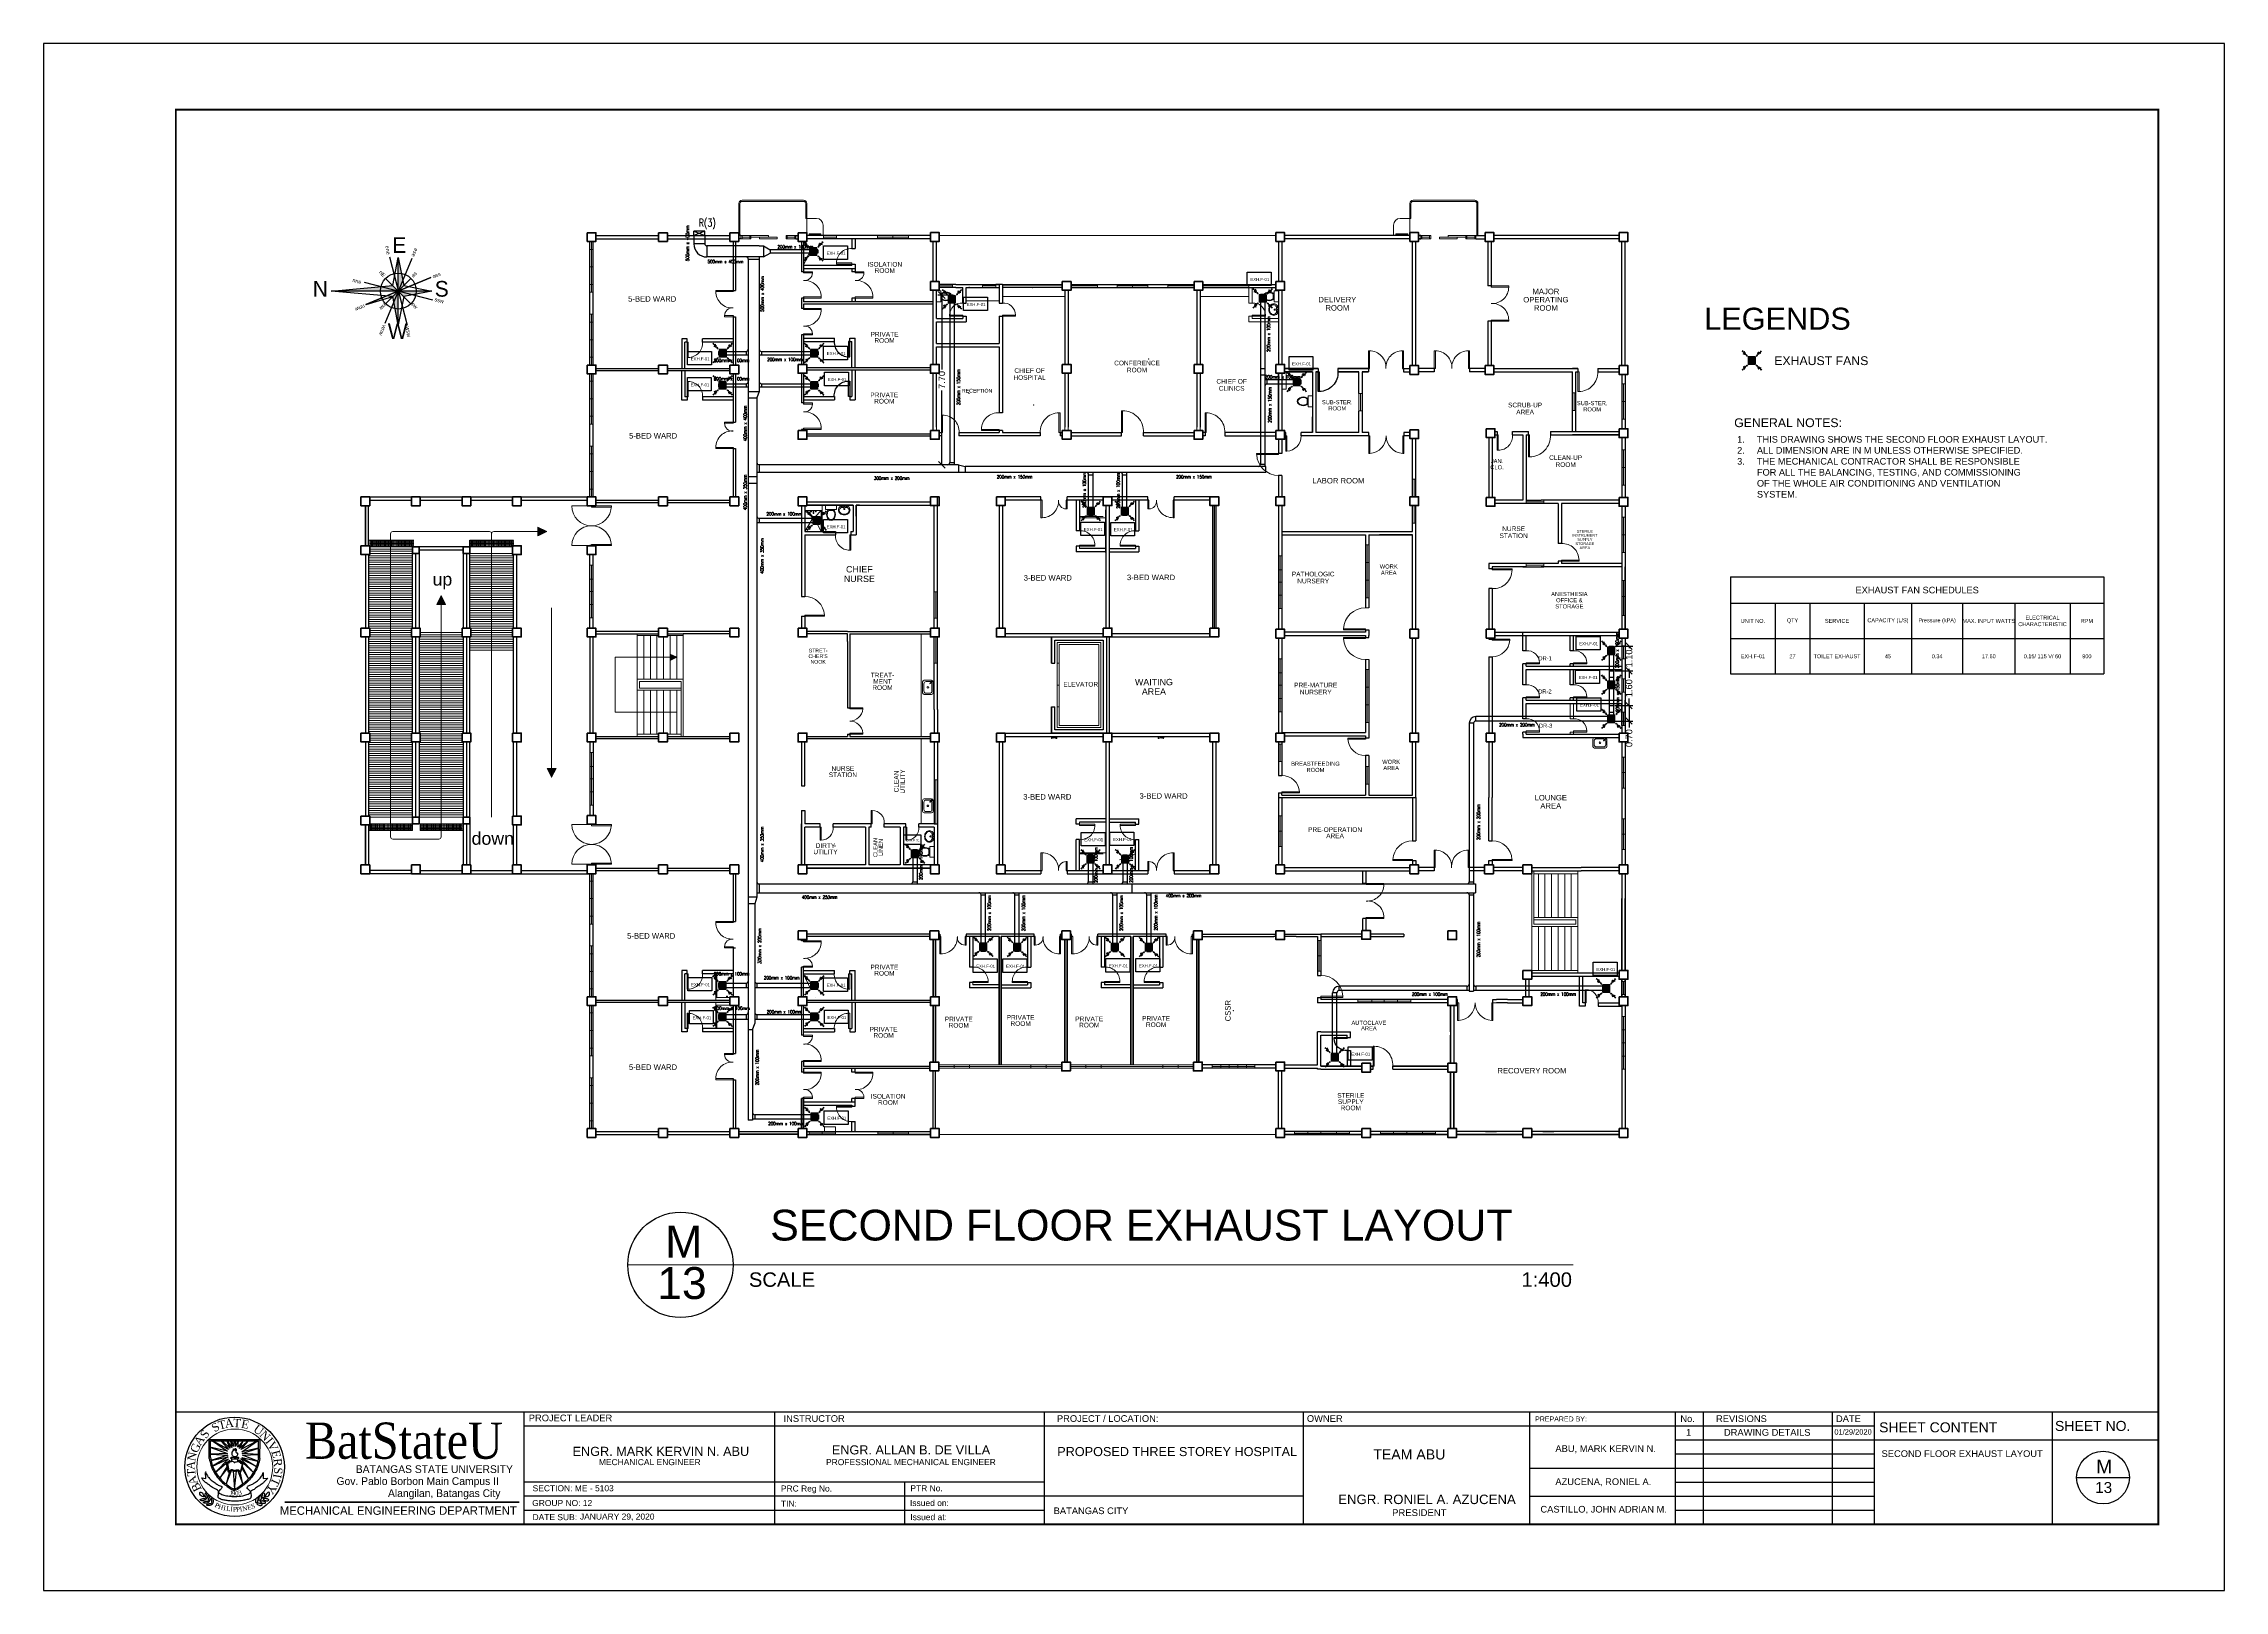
# Model space of a CAD drawing. Header units: millimetres. Extents: x 116 to 538, y 76 to 149.
# Drawn here: x 224.4 to 323.7, y 78.5 to 148.9 of the extents above; entities that cross this region are included whole.
import ezdxf
from ezdxf.enums import TextEntityAlignment as Align

# ---------------------------------------------------------------- set-up
doc = ezdxf.new("R2010")
doc.units = ezdxf.units.MM
doc.header["$MEASUREMENT"] = 0
for name, color, linetype in [('.1', 1, 'Continuous'), ('AIR', 7, 'Continuous'), ('AIR-00', 8, 'Continuous'), ('AIR-03', 30, 'Continuous'), ('dimen', 7, 'Continuous'), ('ducting label', 7, 'Continuous'), ('exhaust', 7, 'Continuous'), ('label', 7, 'Continuous'), ('Legends', 7, 'Continuous'), ('PATHS', 7, 'Continuous'), ('template', 7, 'Continuous')]:
    doc.layers.add(name, color=color, linetype=linetype)
doc.styles.add('Arch-Dim', font='simplex.shx', dxfattribs={"width": 0.75})
doc.styles.add('arial', font='arial.ttf')
doc.styles.add('CGOTHIC', font='GOTHIC.TTF')
doc.styles.add('GARAMOND', font='GARA.TTF')
doc.styles.get("Standard").update_dxf_attribs({"font": 'arial.ttf'})
doc.styles.add('SWISSLT175', font='swissl.ttf', dxfattribs={"height": 0.175})
doc.dimstyles.new('Copy of dimension', dxfattribs={"dimtxt": 0.3, "dimasz": 0.3, "dimexe": 0.18, "dimexo": 0.0625, "dimgap": 0.09, "dimtad": 0, "dimzin": 0, "dimdsep": 46, "dimtxsty": 'Standard', "dimblk": 'OBLIQUE', "dimcen": 0.09, "dimclrd": 256, "dimclre": 256, "dimclrt": 256, "dimadec": 0, "dimazin": 0, "dimtfac": 1, "dimtofl": 0, "dimtmove": 0, "dimatfit": 3, "dimldrblk": 'OBLIQUE', "dimfxl": 1, "dimtolj": 1, "dimtzin": 0, "dimarcsym": 0})

# ---------------------------------------------------------------- blocks, each defined once
blk = doc.blocks.new('dr 900')
at = {"ltscale": 0.03}
blk.add_lwpolyline([(0, 0), (0.05, 0), (0.05, 0.9), (0, 0.9)], close=True, dxfattribs=at)
blk.add_arc((0.05, 0.049), 0.851, 356.72685, 90, dxfattribs=at)
blk = doc.blocks.new('door-.60m')
at = {"ltscale": 0.03}
blk.add_lwpolyline([(0, 0), (0.05, 0), (0.05, 0.6), (0, 0.6)], close=True, dxfattribs=at)
blk.add_arc((0.05, 0.048), 0.552, 355.02089, 90, dxfattribs=at)
blk = doc.blocks.new('dr 700')
at = {"ltscale": 0.03}
blk.add_lwpolyline([(0, 0), (0.05, 0), (0.05, 0.7), (0, 0.7)], close=True, dxfattribs=at)
blk.add_arc((0.05, 0.048), 0.652, 355.75781, 90, dxfattribs=at)
blk = doc.blocks.new('GRILL-C-IN')
at = {"layer": 'AIR-00', "color": 7, "ltscale": 3}
for p, q in [((-0.62, 0.6), (-0.67, 0.65)), ((-0.6, 0.62), (-0.65, 0.67)), ((-0.64, 0.64), (-0.3, 0.3)), ((0.64, 0.64), (0.3, 0.3)), ((0.6, 0.62), (0.65, 0.67)), ((0.62, 0.6), (0.67, 0.65)), ((-0.62, -0.6), (-0.67, -0.65)), ((-0.6, -0.62), (-0.65, -0.67)), ((-0.64, -0.64), (-0.3, -0.3)), ((0.64, -0.64), (0.3, -0.3)), ((0.6, -0.62), (0.65, -0.67)), ((0.62, -0.6), (0.67, -0.65))]:
    blk.add_line(p, q, dxfattribs=at)
at = {"layer": 'AIR-00', "color": 7}
for p, q in [((-0.19, 0.19), (0.19, -0.19)), ((0.19, 0.19), (-0.19, -0.19))]:
    blk.add_line(p, q, dxfattribs=at)
at = {"layer": 'AIR-00', "color": 7, "ltscale": 3}
for points in [[(-0.36, 0.39), (-0.39, 0.36), (-0.3, 0.3)], [(0.39, 0.36), (0.36, 0.39), (0.3, 0.3)], [(-0.36, -0.39), (-0.39, -0.36), (-0.3, -0.3)], [(0.39, -0.36), (0.36, -0.39), (0.3, -0.3)]]:
    blk.add_lwpolyline(points, close=True, dxfattribs=at)
at = {"layer": 'AIR-00', "color": 7}
for points in [[(-0.19, -0.19), (0.19, -0.19), (0.19, 0.19), (-0.19, 0.19)], [(-0.12, -0.12), (0.12, -0.12), (0.12, 0.12), (-0.12, 0.12)], [(-0.06, -0.06), (0.06, -0.06), (0.06, 0.06), (-0.06, 0.06)]]:
    blk.add_lwpolyline(points, close=True, dxfattribs=at)
at = {"layer": 'AIR-00', "color": 7, "ltscale": 3}
for points in [[(-0.44, 0.44), (-0.51, 0.4), (-0.43, 0.51), (-0.57, 0.43), (-0.48, 0.6), (-0.56, 0.56)], [(0.44, 0.44), (0.4, 0.51), (0.51, 0.43), (0.43, 0.57), (0.6, 0.48), (0.56, 0.56)], [(-0.44, -0.44), (-0.51, -0.4), (-0.43, -0.51), (-0.57, -0.43), (-0.48, -0.6), (-0.56, -0.56)], [(0.44, -0.44), (0.4, -0.51), (0.51, -0.43), (0.43, -0.57), (0.6, -0.48), (0.56, -0.56)]]:
    blk.add_spline(points, degree=3, dxfattribs=at)
for points in [[(-0.3, 0.3), (-0.36, 0.39), (-0.39, 0.36)], [(0.3, 0.3), (0.39, 0.36), (0.36, 0.39)], [(-0.3, -0.3), (-0.36, -0.39), (-0.39, -0.36)], [(0.3, -0.3), (0.39, -0.36), (0.36, -0.39)]]:
    blk.add_solid(points, dxfattribs=at)
at = {"layer": 'AIR-03', "color": 7}
blk.add_lwpolyline([(-0.25, -0.25), (0.25, -0.25), (0.25, 0.25), (-0.25, 0.25)], close=True, dxfattribs=at)
blk = doc.blocks.new('_Oblique')
at = {"color": 0, "linetype": 'ByBlock', "lineweight": -2}
blk.add_line((-0.5, -0.5), (0.5, 0.5), dxfattribs=at)
blk = doc.blocks.new('*D22')
at = {"layer": 'Defpoints', "color": 0, "transparency": 16777216}
for p in [(265.272, 137.474), (265.833, 137.474), (265.833, 129.752)]:
    blk.add_point(p, dxfattribs=at)
at = {"layer": 'dimen', "lineweight": -2, "transparency": 16777216}
for p, q in [((265.77, 137.474), (265.092, 137.474)), ((265.272, 137.474), (265.272, 134.091)), ((265.272, 129.752), (265.272, 133.135)), ((265.77, 129.752), (265.092, 129.752))]:
    blk.add_line(p, q, dxfattribs=at)
at = {"layer": 'dimen', "lineweight": -2, "transparency": 16777216, "xscale": 0.3, "yscale": 0.3, "zscale": 0.3}
for p, rotation in [((265.272, 137.474), 90), ((265.272, 129.752), 270)]:
    blk.add_blockref('_Oblique', p, dxfattribs=dict(at, rotation=rotation))
at = {"layer": 'dimen', "transparency": 16777216, "insert": (265.272, 133.613), "char_height": 0.3, "attachment_point": 5, "rotation": 90}
blk.add_mtext('\\A1;7.70', dxfattribs=at)
blk = doc.blocks.new('*D23')
at = {"layer": 'Defpoints', "color": 0, "transparency": 16777216}
for p in [(295.849, 118.79), (296.554, 118.79), (295.849, 118.09)]:
    blk.add_point(p, dxfattribs=at)
at = {"layer": 'dimen', "lineweight": -2, "transparency": 16777216}
for p, q in [((295.912, 118.79), (296.734, 118.79)), ((296.554, 118.79), (296.554, 118.09)), ((295.912, 118.09), (296.734, 118.09)), ((296.554, 118.09), (296.554, 117.79))]:
    blk.add_line(p, q, dxfattribs=at)
at = {"layer": 'dimen', "lineweight": -2, "transparency": 16777216, "xscale": 0.3, "yscale": 0.3, "zscale": 0.3}
for p, rotation in [((296.554, 118.79), 90), ((296.554, 118.09), 270)]:
    blk.add_blockref('_Oblique', p, dxfattribs=dict(at, rotation=rotation))
at = {"layer": 'dimen', "transparency": 16777216, "insert": (296.554, 117.311), "char_height": 0.3, "attachment_point": 5, "rotation": 90}
blk.add_mtext('\\A1;0.70', dxfattribs=at)
blk = doc.blocks.new('*D24')
at = {"layer": 'Defpoints', "color": 0, "transparency": 16777216}
for p in [(295.849, 120.38), (296.554, 120.38), (295.849, 118.79)]:
    blk.add_point(p, dxfattribs=at)
at = {"layer": 'dimen', "lineweight": -2, "transparency": 16777216}
for p, q in [((295.912, 120.38), (296.734, 120.38)), ((296.554, 120.38), (296.554, 120.05)), ((295.912, 118.79), (296.734, 118.79)), ((296.554, 118.79), (296.554, 119.12))]:
    blk.add_line(p, q, dxfattribs=at)
at = {"layer": 'dimen', "lineweight": -2, "transparency": 16777216, "xscale": 0.3, "yscale": 0.3, "zscale": 0.3}
for p, rotation in [((296.554, 120.38), 90), ((296.554, 118.79), 270)]:
    blk.add_blockref('_Oblique', p, dxfattribs=dict(at, rotation=rotation))
at = {"layer": 'dimen', "transparency": 16777216, "insert": (296.554, 119.585), "char_height": 0.3, "attachment_point": 5, "rotation": 90}
blk.add_mtext('\\A1;1.60', dxfattribs=at)
blk = doc.blocks.new('*D25')
at = {"layer": 'Defpoints', "color": 0, "transparency": 16777216}
for p in [(295.849, 121.495), (296.554, 121.495), (295.849, 120.38)]:
    blk.add_point(p, dxfattribs=at)
at = {"layer": 'dimen', "lineweight": -2, "transparency": 16777216}
for p, q in [((295.912, 121.495), (296.734, 121.495)), ((296.554, 121.495), (296.554, 121.403)), ((295.912, 120.38), (296.734, 120.38)), ((296.554, 120.38), (296.554, 120.473))]:
    blk.add_line(p, q, dxfattribs=at)
at = {"layer": 'dimen', "lineweight": -2, "transparency": 16777216, "xscale": 0.3, "yscale": 0.3, "zscale": 0.3}
for p, rotation in [((296.554, 121.495), 90), ((296.554, 120.38), 270)]:
    blk.add_blockref('_Oblique', p, dxfattribs=dict(at, rotation=rotation))
at = {"layer": 'dimen', "transparency": 16777216, "insert": (296.554, 120.938), "char_height": 0.3, "attachment_point": 5, "rotation": 90}
blk.add_mtext('\\A1;1.10', dxfattribs=at)
blk = doc.blocks.new('*T21')
at = {"layer": 'exhaust', "color": 0, "linetype": 'ByBlock', "lineweight": -2, "transparency": 16777216}
for p, q in [((0, 0), (16.984, 0)), ((0, 0), (0, -4.414)), ((16.984, 0), (16.984, -4.414)), ((0, -1.193), (16.984, -1.193)), ((2.026, -1.193), (2.026, -4.414)), ((3.605, -1.193), (3.605, -4.414)), ((6.083, -1.193), (6.083, -4.414)), ((8.238, -1.193), (8.238, -4.414)), ((10.561, -1.193), (10.561, -4.414)), ((12.941, -1.193), (12.941, -4.414)), ((15.45, -1.193), (15.45, -4.414)), ((0, -2.804), (16.984, -2.804)), ((0, -4.414), (16.984, -4.414))]:
    blk.add_line(p, q, dxfattribs=at)
at = {"layer": 'exhaust', "color": 0, "transparency": 16777216, "attachment_point": 5}
for s, insert, char_height, width in [('EXHAUST FAN SCHEDULES', (8.492, -0.597), 0.3, 16.86445), ('UNIT NO.', (1.013, -1.998), 0.18, 1.9064), ('QTY', (2.816, -1.998), 0.18, 1.45907), ('SERVICE', (4.844, -1.998), 0.18, 2.35787), ('CAPACITY (L/S)', (7.161, -1.998), 0.18, 2.03434), ('Pressure (kPA)', (9.399, -1.998), 0.18, 2.20331), ('MAX. INPUT WATTS', (11.751, -1.998), 0.18, 2.25963), ('ELECTRICAL CHARACTERISTIC', (14.195, -1.998), 0.18, 2.38905), ('RPM', (16.217, -1.998), 0.18, 1.41479), ('EXH.F-01', (1.013, -3.609), 0.18, 1.9064), ('27', (2.816, -3.609), 0.18, 1.45907), ('TOILET EXHAUST', (4.844, -3.609), 0.18, 2.35787), ('45', (7.161, -3.609), 0.18, 2.03434), ('0.34', (9.399, -3.609), 0.18, 2.20331), ('17.60', (11.751, -3.609), 0.18, 2.25963), ('0.15/ 115 V/ 60', (14.195, -3.609), 0.18, 2.38905), ('900', (16.217, -3.609), 0.18, 1.41479)]:
    blk.add_mtext(s, dxfattribs=dict(at, insert=insert, char_height=char_height, width=width))
blk = doc.blocks.new('A$C4B4E3A78')
at = {"layer": 'PATHS'}
h = blk.add_hatch(color=7, dxfattribs=at)
h.paths.add_polyline_path([(0, 0.334, -0.044061), (0.059, 0.329), (0, 0.626)])
h.paths.add_polyline_path([(0, 0), (0.103, 0.103), (0.059, 0.329, 0.044061), (0, 0.334)])
h.paths.add_polyline_path([(0.334, 0, -0.044061), (0.329, -0.059), (0.626, 0)])
h.paths.add_polyline_path([(0, 0), (0.103, -0.103), (0.329, -0.059, 0.044061), (0.334, 0)])
h.paths.add_polyline_path([(0, -0.334, -0.044061), (-0.059, -0.329), (0, -0.626)])
h.paths.add_polyline_path([(0, 0), (-0.103, -0.103), (-0.059, -0.329, 0.044061), (0, -0.334)])
h.paths.add_polyline_path([(-0.334, 0, -0.063049), (-0.324, 0.083), (-1.249, 0)])
h.paths.add_polyline_path([(-0.324, 0.083, 0.063049), (-0.334, 0), (0, 0), (-0.103, 0.103)])
at = {"layer": 'PATHS', "color": 7}
for p, q in [((0.251, 0.606), (-0.251, -0.606)), ((-0.165, 0.635), (0.165, -0.635)), ((-0.103, 0.103), (0, 0.626)), ((0, -0.626), (0, 0.626)), ((0, 0.626), (0.103, 0.103)), ((-1.249, 0), (-0.103, 0.103)), ((-0.635, 0.165), (0.635, -0.165)), ((0.606, 0.251), (-0.606, -0.251)), ((-0.606, -0.251), (0.606, 0.251)), ((0, 0), (-0.236, 0.236)), ((0, 0), (0.236, 0.236)), ((0.103, 0.103), (0.626, 0)), ((0.626, 0), (-1.249, 0)), ((-0.103, -0.103), (-1.249, 0)), ((-0.6, -0.249), (-0.103, -0.103)), ((0, 0), (-0.236, -0.236)), ((0, -0.626), (-0.103, -0.103)), ((0, 0), (0.236, -0.236)), ((0.103, -0.103), (0, -0.626)), ((0.626, 0), (0.103, -0.103))]:
    blk.add_line(p, q, dxfattribs=at)
blk.add_circle((0, 0), 0.334, dxfattribs=at)
at = {"layer": 'PATHS', "color": 7, "char_height": 0.0729, "width": 0.15156}
for s, insert, attachment_point, rotation in [('{\\fAlgerian|b0|i0|c0|p82;ene}', (-0.242, 0.839), 7, 278.5552), ('{\\fAlgerian|b0|i0|c0|p82;ese}', (0.372, 0.775), 1, 247.5), ('{\\fAlgerian|b0|i0|c0|p82;nne}', (-0.84, 0.242), 1, 345.4238), ('{\\fAlgerian|b0|i0|c0|p82;nE}', (-0.315, 0.39), 1, 315), ('{\\fAlgerian|b0|i0|c0|p82;se}', (0.367, 0.307), 1, 225), ('{\\fAlgerian|b0|i0|c0|p82;sse}', (0.804, 0.276), 1, 202.5), ('{\\fAlgerian|b0|i0|c0|p82;nnw}', (-0.611, -0.311), 1, 202.5), ('{\\fAlgerian|b0|i0|c0|p82;nw}', (-0.217, -0.276), 1, 225), ('{\\fAlgerian|b0|i0|c0|p82;sw}', (0.284, -0.202), 1, 315), ('{\\fAlgerian|b0|i0|c0|p82;ssw}', (0.687, -0.117), 1, 345.4238), ('{\\fAlgerian|b0|i0|c0|p82;wnw}', (-0.219, -0.651), 1, 247.5), ('{\\fAlgerian|b0|i0|c0|p82;wsw}', (0.136, -0.665), 7, 278.5552)]:
    blk.add_mtext(s, dxfattribs=dict(at, insert=insert, attachment_point=attachment_point, rotation=rotation))
at = {"layer": 'PATHS', "color": 7, "char_height": 0.2916, "width": 0.60625, "attachment_point": 1}
for s, insert in [('{\\fAlgerian|b0|i0|c0|p82;E}', (-0.11, 1.001)), ('{\\fAlgerian|b0|i0|c0|p82;N}', (-1.591, 0.187)), ('{\\fAlgerian|b0|i0|c0|p82;S}', (0.678, 0.187)), ('{\\fAlgerian|b0|i0|c0|p82;W}', (-0.197, -0.598))]:
    blk.add_mtext(s, dxfattribs=dict(at, insert=insert))

msp = doc.modelspace()

# ---------------------------------------------------------------- linework, layer by layer
at = {"layer": '.1', "color": 0}
msp.add_line((323.658, 148.92), (224.382, 148.92), dxfattribs=at)
at = {"color": 8, "lineweight": 25}
for p, q in [((249.528, 140.19), (252.378, 140.19)), ((249.528, 140.04), (252.378, 140.04)), ((252.778, 140.19), (255.628, 140.19)), ((252.778, 140.04), (255.628, 140.04)), ((256.128, 140.19), (256.028, 140.19)), ((256.128, 140.04), (256.028, 140.04)), ((258.628, 140.19), (258.728, 140.19)), ((258.628, 140.04), (258.728, 140.04)), ((264.753, 140.19), (259.128, 140.19)), ((264.753, 140.04), (259.128, 140.04)), ((286.578, 140.19), (280.878, 140.19)), ((286.578, 140.04), (280.878, 140.04)), ((286.978, 140.19), (287.078, 140.19)), ((286.978, 140.19), (287.078, 140.19)), ((287.078, 140.19), (286.978, 140.19)), ((286.978, 140.04), (287.078, 140.04)), ((287.078, 140.04), (286.978, 140.04)), ((289.578, 140.19), (290.003, 140.19)), ((289.578, 140.04), (290.003, 140.04)), ((296.103, 140.19), (290.403, 140.19)), ((296.103, 140.04), (290.403, 140.04)), ((249.253, 134.29), (249.253, 139.915)), ((249.403, 134.29), (249.403, 139.915)), ((255.778, 139.915), (255.778, 137.64)), ((255.878, 139.915), (255.878, 137.69)), ((258.878, 139.915), (258.878, 138.54)), ((258.978, 139.915), (258.978, 138.49)), ((264.878, 138.093), (264.878, 139.917)), ((265.028, 138.093), (265.028, 139.917)), ((280.603, 139.917), (280.603, 138.093)), ((280.753, 139.917), (280.753, 138.093)), ((286.703, 134.267), (286.703, 139.917)), ((286.853, 134.267), (286.853, 139.917)), ((290.128, 139.917), (290.128, 137.892)), ((290.278, 139.917), (290.278, 137.842)), ((296.228, 134.267), (296.228, 139.917)), ((296.378, 134.267), (296.378, 139.917)), ((258.978, 138.54), (258.878, 138.54)), ((255.778, 137.69), (255.878, 137.69)), ((258.878, 137.34), (258.878, 137.115)), ((258.978, 137.34), (258.878, 137.34)), ((258.878, 137.115), (258.878, 136.865)), ((258.978, 137.39), (258.978, 137.165)), ((264.878, 137.165), (258.978, 137.165)), ((264.878, 137.065), (258.978, 137.065)), ((258.978, 137.065), (258.978, 136.815)), ((264.878, 134.318), (264.878, 137.693)), ((264.878, 134.318), (264.878, 137.065)), ((265.028, 136.415), (265.028, 137.693)), ((265.915, 137.965), (265.153, 137.965)), ((265.915, 137.815), (265.153, 137.815)), ((265.915, 137.965), (267.115, 137.965)), ((265.915, 137.815), (266.228, 137.815)), ((266.378, 137.815), (267.115, 137.815)), ((267.115, 137.965), (267.878, 137.965)), ((267.115, 137.815), (267.878, 137.815)), ((267.878, 137.965), (267.728, 137.965)), ((267.878, 137.965), (267.878, 137.115)), ((268.028, 137.965), (267.878, 137.965)), ((267.878, 137.115), (268.028, 137.115)), ((268.028, 137.965), (268.028, 137.115)), ((270.878, 137.693), (270.878, 134.318)), ((271.028, 137.693), (271.028, 134.318)), ((271.153, 137.965), (276.753, 137.965)), ((271.153, 137.815), (276.753, 137.815)), ((276.878, 137.693), (276.878, 134.318)), ((277.028, 137.693), (277.028, 134.318)), ((277.153, 137.965), (280.478, 137.965)), ((277.153, 137.815), (280.478, 137.815)), ((280.603, 137.693), (280.603, 134.318)), ((280.753, 137.693), (280.753, 134.318)), ((280.753, 137.693), (280.753, 134.318)), ((290.278, 137.892), (290.128, 137.892)), ((255.778, 136.54), (255.778, 134.29)), ((255.778, 136.49), (255.878, 136.49)), ((255.878, 136.49), (255.878, 134.29)), ((258.978, 136.865), (258.878, 136.865)), ((265.028, 135.265), (265.028, 136.265)), ((267.878, 136.515), (267.878, 135.265)), ((267.878, 136.515), (268.028, 136.515)), ((268.028, 136.515), (268.028, 132.115)), ((280.603, 136.265), (280.603, 134.318)), ((290.128, 136.292), (290.128, 134.267)), ((290.278, 136.292), (290.128, 136.292)), ((290.278, 136.342), (290.278, 134.267)), ((253.428, 135.49), (253.428, 134.14)), ((258.878, 135.665), (258.878, 134.315)), ((258.978, 135.665), (258.878, 135.665)), ((258.978, 135.715), (258.978, 134.315)), ((265.028, 135.265), (267.878, 135.265)), ((265.028, 134.318), (265.028, 135.115)), ((265.028, 135.115), (267.878, 135.115)), ((267.878, 135.115), (267.878, 132.115)), ((249.528, 134.14), (252.378, 134.14)), ((249.528, 134.04), (252.378, 134.04)), ((252.778, 134.14), (255.628, 134.14)), ((252.778, 134.04), (255.628, 134.04)), ((253.428, 132.69), (253.428, 134.04)), ((264.753, 134.165), (259.128, 134.165)), ((264.753, 134.065), (259.128, 134.065)), ((280.878, 134.14), (282.403, 134.14)), ((282.403, 134.14), (280.878, 134.14)), ((282.403, 134.14), (282.403, 133.99)), ((283.303, 134.14), (284.74, 134.14)), ((284.703, 134.14), (283.303, 134.14)), ((283.303, 134.14), (283.303, 133.99)), ((284.69, 134.14), (284.69, 133.99)), ((286.24, 134.14), (286.578, 134.14)), ((286.29, 134.14), (286.29, 133.99)), ((287.74, 134.14), (286.978, 134.14)), ((287.69, 134.14), (287.69, 133.99)), ((290.003, 134.14), (289.24, 134.14)), ((289.29, 134.14), (289.29, 133.99)), ((290.403, 134.14), (294.228, 134.14)), ((290.578, 134.14), (294.228, 134.14)), ((294.228, 134.14), (293.978, 134.14)), ((294.228, 134.14), (294.228, 133.99)), ((295.128, 134.14), (296.103, 134.14)), ((295.128, 134.14), (296.103, 134.14)), ((295.128, 134.14), (295.128, 133.99)), ((249.253, 128.29), (249.253, 133.89)), ((249.403, 128.29), (249.403, 133.89)), ((255.778, 133.89), (255.778, 131.64)), ((255.878, 133.89), (255.878, 131.69)), ((258.878, 133.915), (258.878, 132.565)), ((258.978, 133.915), (258.978, 132.515)), ((264.878, 131.318), (264.878, 133.918)), ((264.878, 131.465), (264.878, 133.918)), ((265.028, 131.465), (265.028, 133.918)), ((270.878, 133.918), (270.878, 131.465)), ((271.028, 133.918), (271.028, 131.465)), ((276.878, 133.918), (276.878, 131.465)), ((277.028, 133.918), (277.028, 131.465)), ((280.603, 133.918), (280.603, 131.318)), ((280.603, 131.318), (280.603, 133.918)), ((280.753, 133.918), (280.753, 131.318)), ((280.753, 133.918), (280.753, 131.318)), ((280.878, 133.99), (282.153, 133.99)), ((282.153, 133.99), (280.878, 133.99)), ((282.153, 133.99), (282.153, 131.215)), ((282.303, 133.99), (282.403, 133.99)), ((282.303, 133.99), (282.303, 131.215)), ((282.403, 133.99), (282.303, 133.99)), ((283.303, 133.99), (284.253, 133.99)), ((284.253, 133.99), (283.303, 133.99)), ((284.253, 133.003), (284.253, 133.99)), ((284.403, 133.99), (284.69, 133.99)), ((284.69, 133.99), (284.403, 133.99)), ((284.403, 133.99), (284.403, 131.215)), ((286.29, 133.99), (286.578, 133.99)), ((287.69, 133.99), (286.978, 133.99)), ((290.003, 133.99), (289.29, 133.99)), ((290.403, 133.99), (293.978, 133.99)), ((290.578, 133.99), (293.978, 133.99)), ((293.978, 131.265), (293.978, 133.99)), ((293.978, 133.016), (293.978, 133.99)), ((294.128, 133.99), (294.228, 133.99)), ((294.128, 133.99), (294.228, 133.99)), ((294.128, 131.265), (294.128, 133.99)), ((294.128, 133.016), (294.128, 133.99)), ((295.128, 133.99), (296.103, 133.99)), ((295.128, 133.99), (296.103, 133.99)), ((296.228, 133.867), (296.228, 131.392)), ((296.378, 133.867), (296.378, 131.392)), ((254.378, 132.84), (254.378, 132.69)), ((258.978, 132.565), (258.878, 132.565)), ((268.028, 132.115), (267.878, 132.115)), ((284.253, 131.215), (284.253, 132.19)), ((255.778, 131.69), (255.878, 131.69)), ((258.878, 131.365), (258.878, 131.315)), ((258.978, 131.365), (258.878, 131.365)), ((258.978, 131.415), (258.978, 131.315)), ((259.128, 131.165), (264.753, 131.165)), ((259.128, 131.065), (264.753, 131.065)), ((265.153, 131.215), (265.253, 131.215)), ((265.253, 131.065), (265.153, 131.065)), ((265.253, 131.215), (265.253, 131.065)), ((266.053, 131.215), (267.878, 131.215)), ((266.053, 131.215), (266.053, 131.065)), ((269.753, 131.065), (266.053, 131.065)), ((267.878, 131.315), (267.878, 131.215)), ((268.028, 131.315), (267.878, 131.315)), ((268.028, 131.315), (268.028, 131.215)), ((268.028, 131.215), (269.753, 131.215)), ((269.753, 131.215), (269.753, 131.065)), ((270.653, 131.215), (270.753, 131.215)), ((270.653, 131.215), (270.653, 131.065)), ((270.753, 131.065), (270.653, 131.065)), ((271.153, 131.215), (273.453, 131.215)), ((271.153, 131.065), (273.453, 131.065)), ((273.453, 131.065), (273.453, 131.215)), ((274.453, 131.215), (276.753, 131.215)), ((274.453, 131.065), (274.453, 131.215)), ((274.453, 131.065), (276.753, 131.065)), ((277.253, 131.215), (277.153, 131.215)), ((277.153, 131.215), (277.153, 131.215)), ((277.253, 131.065), (277.153, 131.065)), ((277.153, 131.065), (277.153, 131.065)), ((277.253, 131.215), (277.253, 131.065)), ((280.478, 131.215), (278.153, 131.215)), ((278.153, 131.215), (278.153, 131.065)), ((278.153, 131.065), (280.478, 131.065)), ((280.928, 131.215), (280.878, 131.215)), ((280.928, 131.065), (280.878, 131.065)), ((280.928, 131.065), (280.928, 131.215)), ((282.153, 131.215), (281.628, 131.215)), ((284.703, 131.065), (281.628, 131.065)), ((282.153, 131.215), (282.053, 131.215)), ((282.153, 131.215), (282.153, 131.94)), ((284.253, 131.215), (282.303, 131.215)), ((284.703, 131.215), (284.403, 131.215)), ((284.703, 131.065), (284.703, 131.215)), ((286.578, 131.215), (286.303, 131.215)), ((286.303, 131.215), (286.303, 131.065)), ((286.578, 131.065), (286.303, 131.065)), ((290.453, 131.265), (290.553, 131.265)), ((290.453, 131.265), (290.553, 131.265)), ((290.453, 131.115), (290.553, 131.115)), ((290.453, 131.115), (290.553, 131.115)), ((291.253, 131.265), (291.978, 131.265)), ((291.253, 131.115), (291.253, 131.265)), ((291.253, 131.115), (291.728, 131.115)), ((291.328, 131.265), (291.978, 131.265)), ((291.328, 131.115), (291.728, 131.115)), ((291.878, 131.115), (291.978, 131.115)), ((291.878, 131.115), (291.978, 131.115)), ((291.978, 131.115), (291.978, 131.265)), ((291.978, 131.115), (291.978, 131.265)), ((292.978, 131.265), (293.978, 131.265)), ((292.978, 131.265), (293.978, 131.265)), ((292.978, 131.265), (292.978, 131.115)), ((292.978, 131.115), (296.103, 131.115)), ((292.978, 131.115), (296.103, 131.115)), ((293.978, 131.265), (296.103, 131.265)), ((296.103, 131.115), (293.978, 131.115)), ((294.128, 131.265), (296.103, 131.265)), ((296.228, 132.028), (296.228, 131.392)), ((296.378, 132.028), (296.378, 131.392)), ((255.778, 130.54), (255.778, 128.29)), ((255.778, 130.49), (255.878, 130.49)), ((255.878, 130.49), (255.878, 128.29)), ((280.603, 130.918), (280.603, 130.265)), ((280.753, 130.265), (280.603, 130.265)), ((280.753, 130.918), (280.753, 130.265)), ((286.703, 128.294), (286.703, 130.943)), ((286.853, 128.294), (286.853, 130.943)), ((296.228, 130.992), (296.228, 128.267)), ((296.378, 130.992), (296.378, 128.267)), ((280.603, 129.265), (280.603, 128.294)), ((280.753, 129.265), (280.603, 129.265)), ((280.753, 129.265), (280.753, 128.294)), ((296.228, 129.153), (296.228, 128.267)), ((296.378, 129.153), (296.378, 128.267)), ((239.228, 128.29), (243.828, 128.29)), ((239.228, 128.14), (241.128, 128.14)), ((241.528, 128.14), (243.428, 128.14)), ((243.828, 128.29), (249.128, 128.29)), ((243.828, 128.14), (245.728, 128.14)), ((246.128, 128.14), (249.128, 128.14)), ((249.528, 128.14), (252.378, 128.14)), ((252.778, 128.14), (255.628, 128.14)), ((269.784, 128.294), (268.153, 128.294)), ((269.834, 128.144), (268.153, 128.144)), ((269.784, 128.144), (269.784, 128.294)), ((272.615, 128.144), (270.934, 128.144)), ((274.647, 128.294), (270.984, 128.294)), ((270.984, 128.144), (270.984, 128.294)), ((274.697, 128.144), (273.015, 128.144)), ((274.647, 128.144), (274.647, 128.294)), ((277.478, 128.144), (275.797, 128.144)), ((277.478, 128.294), (275.847, 128.294)), ((275.847, 128.144), (275.847, 128.294)), ((291.728, 128.14), (290.453, 128.14)), ((291.878, 128.14), (292.554, 128.14)), ((296.103, 128.14), (292.554, 128.14)), ((239.028, 127.89), (239.028, 126.065)), ((239.028, 126.065), (239.028, 127.89)), ((239.178, 126.065), (239.178, 127.89)), ((249.253, 127.89), (249.253, 127.877)), ((249.253, 127.877), (249.403, 127.877)), ((249.403, 127.89), (249.403, 127.877)), ((249.528, 128.04), (252.378, 128.04)), ((252.778, 128.04), (255.628, 128.04)), ((267.878, 127.894), (267.878, 122.317)), ((268.028, 127.894), (268.028, 122.317)), ((272.74, 127.894), (272.74, 122.317)), ((272.74, 125.758), (272.74, 127.708)), ((272.89, 127.894), (272.89, 122.317)), ((277.603, 122.317), (277.603, 127.894)), ((277.678, 122.317), (277.678, 127.894)), ((277.753, 122.317), (277.753, 127.894)), ((280.603, 127.894), (280.603, 126.565)), ((280.753, 127.894), (280.753, 126.715)), ((286.703, 126.715), (286.703, 127.894)), ((286.853, 126.565), (286.853, 127.894)), ((291.678, 127.99), (290.453, 127.99)), ((292.554, 127.99), (291.678, 127.99)), ((293.328, 127.99), (292.554, 127.99)), ((293.328, 127.99), (293.328, 126.165)), ((296.103, 127.99), (293.478, 127.99)), ((293.478, 127.99), (293.478, 126.165)), ((296.228, 127.867), (296.228, 122.267)), ((296.378, 127.867), (296.378, 122.267)), ((243.778, 122.315), (243.778, 126.315)), ((280.603, 126.565), (280.603, 122.267)), ((280.753, 126.715), (286.703, 126.715)), ((280.753, 126.715), (280.753, 126.565)), ((280.753, 126.565), (284.553, 126.565)), ((280.753, 126.565), (280.753, 122.267)), ((284.553, 126.565), (284.553, 123.24)), ((284.703, 126.565), (286.703, 126.565)), ((284.703, 126.565), (284.703, 123.24)), ((286.703, 126.565), (285.203, 126.565)), ((286.703, 122.268), (286.703, 126.565)), ((286.853, 122.268), (286.853, 126.565)), ((293.478, 126.165), (293.328, 126.165)), ((239.028, 125.665), (239.028, 122.315)), ((239.178, 125.665), (239.178, 122.315)), ((241.178, 122.315), (241.178, 125.715)), ((241.328, 122.315), (241.328, 125.715)), ((243.478, 126.015), (241.478, 126.015)), ((243.478, 125.865), (241.478, 125.865)), ((241.478, 125.715), (241.478, 122.315)), ((243.478, 126.015), (243.478, 122.315)), ((243.628, 125.715), (243.628, 122.315)), ((245.778, 122.315), (245.778, 125.665)), ((245.928, 122.315), (245.928, 125.665)), ((249.403, 126.077), (249.253, 126.077)), ((249.253, 126.065), (249.253, 126.077)), ((249.253, 122.315), (249.253, 125.665)), ((249.403, 126.065), (249.403, 126.077)), ((249.403, 122.315), (249.403, 125.665)), ((290.178, 125.265), (290.178, 125.015)), ((291.878, 125.265), (290.178, 125.265)), ((290.328, 125.115), (290.328, 125.015)), ((291.878, 125.115), (290.328, 125.115)), ((292.678, 125.265), (291.728, 125.265)), ((291.728, 125.115), (292.678, 125.115)), ((293.328, 125.265), (292.554, 125.265)), ((296.228, 125.115), (292.554, 125.115)), ((293.328, 125.365), (293.328, 125.265)), ((293.478, 125.365), (293.328, 125.365)), ((293.478, 125.365), (293.478, 125.265)), ((296.228, 125.265), (293.478, 125.265)), ((296.378, 122.267), (296.378, 125.115)), ((290.328, 125.015), (290.178, 125.015)), ((290.178, 124.115), (290.178, 122.267)), ((290.328, 124.115), (290.178, 124.115)), ((290.328, 124.115), (290.328, 122.267)), ((296.228, 123.153), (296.228, 122.267)), ((296.378, 123.153), (296.378, 122.267)), ((252.378, 122.165), (249.528, 122.165)), ((255.628, 122.165), (252.778, 122.165)), ((284.553, 122.14), (280.878, 122.14)), ((284.553, 122.24), (284.553, 122.14)), ((284.553, 122.24), (284.703, 122.24)), ((284.703, 122.24), (284.703, 122.14)), ((284.703, 122.14), (284.703, 121.99)), ((291.728, 121.99), (291.728, 122.14)), ((239.028, 121.915), (239.028, 117.54)), ((239.178, 121.915), (239.178, 117.54)), ((241.178, 117.54), (241.178, 121.915)), ((241.328, 117.54), (241.328, 121.915)), ((241.478, 121.915), (241.478, 117.54)), ((243.478, 121.915), (243.478, 117.54)), ((243.628, 121.915), (243.628, 117.54)), ((243.778, 117.54), (243.778, 121.915)), ((245.778, 117.54), (245.778, 121.915)), ((245.928, 117.54), (245.928, 121.915)), ((249.253, 121.915), (249.253, 117.54)), ((249.403, 119.99), (249.403, 121.915)), ((249.528, 122.065), (252.378, 122.065)), ((252.778, 122.065), (253.503, 122.065)), ((255.628, 122.065), (253.503, 122.065)), ((268.153, 122.067), (272.615, 122.067)), ((268.153, 121.917), (277.478, 121.917)), ((270.265, 121.917), (270.265, 120.729)), ((272.765, 121.917), (272.765, 117.542)), ((272.89, 121.917), (272.89, 117.542)), ((273.015, 122.067), (277.478, 122.067)), ((280.603, 121.867), (280.603, 117.542)), ((280.753, 121.867), (280.753, 117.565)), ((280.878, 121.99), (284.553, 121.99)), ((284.553, 121.99), (284.553, 121.89)), ((284.553, 121.89), (284.703, 121.89)), ((284.703, 121.89), (284.703, 121.99)), ((286.703, 117.542), (286.703, 121.868)), ((286.853, 117.542), (286.853, 121.868)), ((290.178, 121.867), (290.178, 121.817)), ((290.178, 121.817), (290.328, 121.817)), ((290.328, 121.817), (290.328, 121.867)), ((291.728, 121.99), (291.878, 121.99)), ((291.728, 121.29), (291.728, 121.99)), ((291.878, 121.29), (291.878, 121.99)), ((293.878, 121.29), (293.878, 121.99)), ((294.028, 121.29), (294.028, 121.99)), ((296.228, 121.867), (296.228, 117.542)), ((296.228, 121.867), (296.228, 117.542)), ((296.378, 121.867), (296.378, 117.542)), ((270.265, 120.729), (270.415, 120.729)), ((284.553, 120.89), (284.553, 117.565)), ((284.703, 120.89), (284.703, 117.565)), ((290.178, 121.017), (290.178, 117.544)), ((290.178, 121.017), (290.328, 121.017)), ((290.328, 121.017), (290.328, 117.544)), ((291.728, 119.74), (291.728, 120.69)), ((291.878, 120.59), (291.878, 120.69)), ((291.878, 119.74), (291.878, 120.44)), ((293.878, 120.59), (293.878, 120.69)), ((293.878, 119.74), (293.878, 120.44)), ((294.028, 120.59), (294.028, 120.69)), ((294.028, 119.74), (294.028, 120.44)), ((296.378, 120.917), (296.378, 118.492)), ((249.403, 119.89), (249.403, 119.99)), ((249.403, 119.59), (249.403, 119.89)), ((249.403, 119.49), (249.403, 119.59)), ((249.403, 117.54), (249.403, 119.49)), ((291.728, 118.19), (291.728, 119.14)), ((291.878, 119.04), (291.878, 119.14)), ((293.878, 119.04), (293.878, 119.14)), ((294.028, 119.04), (294.028, 119.14)), ((270.265, 118.729), (270.265, 117.542)), ((270.265, 118.729), (270.415, 118.729)), ((291.878, 118.19), (291.878, 118.89)), ((296.228, 117.89), (296.228, 118.89)), ((296.378, 117.89), (296.378, 119.04)), ((249.528, 117.39), (252.378, 117.39)), ((249.528, 117.29), (252.378, 117.29)), ((252.778, 117.39), (255.628, 117.39)), ((252.778, 117.29), (255.628, 117.29)), ((268.153, 117.542), (277.478, 117.542)), ((268.153, 117.392), (272.615, 117.392)), ((273.015, 117.392), (277.478, 117.392)), ((280.753, 117.565), (284.553, 117.565)), ((280.878, 117.415), (284.553, 117.415)), ((284.553, 117.415), (284.553, 117.265)), ((284.703, 117.315), (284.553, 117.315)), ((284.703, 117.565), (284.703, 117.415)), ((284.703, 117.415), (284.703, 117.315)), ((291.728, 117.49), (291.728, 117.59)), ((291.728, 117.49), (291.728, 117.34)), ((291.878, 117.49), (291.878, 117.59)), ((239.028, 117.14), (239.028, 113.765)), ((239.178, 117.14), (239.178, 113.765)), ((241.178, 113.715), (241.178, 117.14)), ((241.328, 113.715), (241.328, 117.14)), ((241.478, 117.14), (241.478, 113.715)), ((243.478, 117.14), (243.478, 113.715)), ((243.628, 117.14), (243.628, 113.715)), ((243.778, 113.715), (243.778, 117.14)), ((245.778, 113.765), (245.778, 117.14)), ((245.928, 113.765), (245.928, 117.14)), ((249.253, 117.14), (249.253, 113.79)), ((249.403, 117.14), (249.403, 113.79)), ((267.878, 117.142), (267.878, 111.542)), ((268.028, 117.142), (268.028, 111.542)), ((272.74, 117.142), (272.74, 111.542)), ((272.89, 117.142), (272.89, 111.542)), ((277.603, 111.542), (277.603, 117.142)), ((277.753, 111.542), (277.753, 117.142)), ((280.603, 117.142), (280.603, 115.615)), ((280.753, 117.142), (280.753, 115.615)), ((284.553, 116.515), (284.553, 114.715)), ((284.703, 116.515), (284.553, 116.515)), ((284.703, 116.515), (284.703, 114.715)), ((286.703, 114.915), (286.703, 117.142)), ((286.853, 114.915), (286.853, 117.142)), ((290.178, 117.144), (290.178, 114.615)), ((290.328, 117.144), (290.328, 114.615)), ((296.228, 117.142), (296.228, 114.715)), ((296.228, 117.142), (296.228, 114.615)), ((296.378, 117.142), (296.378, 111.542)), ((280.603, 115.615), (280.753, 115.615)), ((280.603, 114.815), (280.603, 114.615)), ((280.603, 114.815), (280.753, 114.815)), ((280.603, 114.615), (286.853, 114.615)), ((280.603, 114.615), (280.603, 111.542)), ((280.753, 114.715), (280.753, 114.815)), ((280.753, 114.715), (284.553, 114.715)), ((280.753, 114.615), (280.753, 111.542)), ((284.703, 114.715), (286.703, 114.715)), ((286.703, 114.715), (286.703, 114.915)), ((286.703, 114.615), (286.703, 112.642)), ((286.853, 114.615), (286.853, 114.915)), ((286.853, 114.615), (286.853, 112.642)), ((290.178, 112.642), (290.178, 114.615)), ((290.328, 112.642), (290.328, 114.615)), ((296.228, 114.615), (296.228, 111.542)), ((239.028, 111.54), (239.028, 113.365)), ((239.028, 113.365), (239.028, 111.54)), ((239.178, 113.365), (239.178, 111.54)), ((243.478, 113.715), (243.478, 111.54)), ((243.628, 113.415), (243.628, 111.54)), ((243.778, 113.715), (243.778, 111.54)), ((245.778, 111.54), (245.778, 113.365)), ((245.928, 111.54), (245.928, 113.365)), ((249.253, 113.39), (249.253, 113.377)), ((249.403, 113.377), (249.253, 113.377)), ((249.403, 113.39), (249.403, 113.377)), ((272.74, 113.677), (272.74, 111.727)), ((286.703, 112.642), (286.853, 112.642)), ((290.178, 112.642), (290.328, 112.642)), ((241.128, 111.29), (239.228, 111.29)), ((241.528, 111.29), (243.428, 111.29)), ((243.828, 111.29), (245.728, 111.29)), ((246.128, 111.29), (249.128, 111.29)), ((249.253, 111.577), (249.403, 111.577)), ((249.253, 111.565), (249.253, 111.577)), ((249.403, 111.565), (249.403, 111.577)), ((249.528, 111.39), (252.378, 111.39)), ((249.528, 111.29), (252.378, 111.29)), ((252.778, 111.39), (255.628, 111.39)), ((252.778, 111.29), (255.628, 111.29)), ((268.153, 111.292), (269.834, 111.292)), ((269.784, 111.292), (269.784, 111.142)), ((270.934, 111.292), (272.615, 111.292)), ((270.984, 111.292), (270.984, 111.142)), ((273.015, 111.292), (274.697, 111.292)), ((274.647, 111.292), (274.647, 111.142)), ((275.797, 111.292), (277.478, 111.292)), ((275.847, 111.292), (275.847, 111.142)), ((280.878, 111.417), (286.578, 111.417)), ((280.878, 111.267), (286.578, 111.267)), ((284.44, 110.699), (284.44, 111.267)), ((284.59, 110.649), (284.59, 111.267)), ((286.703, 111.742), (286.703, 111.542)), ((286.703, 111.742), (286.853, 111.742)), ((286.853, 111.742), (286.853, 111.542)), ((287.728, 111.417), (286.978, 111.417)), ((287.678, 111.267), (286.978, 111.267)), ((287.678, 111.417), (287.678, 111.267)), ((289.978, 111.417), (289.228, 111.417)), ((289.278, 111.417), (289.278, 111.267)), ((289.978, 111.267), (289.278, 111.267)), ((290.178, 111.542), (290.178, 111.742)), ((290.178, 111.742), (290.328, 111.742)), ((290.178, 111.642), (290.178, 111.642)), ((290.328, 111.742), (290.328, 111.542)), ((291.728, 111.417), (290.378, 111.417)), ((291.728, 111.267), (290.378, 111.267)), ((292.128, 111.417), (292.378, 111.417)), ((292.128, 111.267), (292.378, 111.267)), ((292.378, 111.417), (294.378, 111.417)), ((292.378, 111.267), (294.378, 111.267)), ((296.103, 111.417), (294.378, 111.417)), ((296.103, 111.267), (294.378, 111.267)), ((241.128, 111.14), (239.228, 111.14)), ((241.528, 111.14), (245.728, 111.14)), ((246.128, 111.14), (249.128, 111.14)), ((249.253, 105.54), (249.253, 111.14)), ((249.403, 105.54), (249.403, 111.14)), ((255.778, 111.14), (255.778, 108.915)), ((255.878, 111.14), (255.878, 108.965)), ((268.153, 111.142), (269.784, 111.142)), ((270.984, 111.142), (274.647, 111.142)), ((275.847, 111.142), (277.478, 111.142)), ((284.59, 110.699), (284.44, 110.699)), ((296.228, 111.142), (296.228, 106.742)), ((296.378, 111.142), (296.378, 106.742)), ((296.228, 106.742), (296.228, 110.015)), ((296.378, 106.742), (296.378, 110.015)), ((255.778, 108.965), (255.878, 108.965)), ((264.728, 108.39), (259.128, 108.39)), ((264.728, 108.29), (259.128, 108.29)), ((265.178, 108.39), (265.128, 108.39)), ((265.128, 108.39), (265.178, 108.39)), ((265.228, 108.29), (265.128, 108.29)), ((265.178, 108.39), (265.178, 108.29)), ((267.878, 108.29), (266.328, 108.29)), ((269.478, 108.39), (266.378, 108.39)), ((266.378, 108.39), (266.378, 108.29)), ((267.878, 102.44), (267.878, 108.29)), ((267.878, 108.29), (267.878, 102.44)), ((267.978, 102.44), (267.978, 108.29)), ((267.978, 108.29), (267.978, 102.44)), ((269.528, 108.29), (267.978, 108.29)), ((269.478, 108.29), (269.478, 108.39)), ((270.728, 108.29), (270.628, 108.29)), ((270.728, 108.39), (270.678, 108.39)), ((270.678, 108.29), (270.678, 108.39)), ((271.178, 108.39), (271.128, 108.39)), ((271.228, 108.29), (271.128, 108.29)), ((271.178, 108.29), (271.178, 108.39)), ((273.878, 108.29), (272.328, 108.29)), ((273.978, 108.39), (272.378, 108.39)), ((272.378, 108.29), (272.378, 108.39)), ((275.478, 108.39), (273.878, 108.39)), ((273.878, 102.44), (273.878, 108.29)), ((273.878, 108.29), (273.878, 102.44)), ((273.978, 102.44), (273.978, 108.29)), ((273.978, 108.29), (273.978, 102.44)), ((275.528, 108.29), (273.978, 108.29)), ((275.478, 108.29), (275.478, 108.39)), ((276.728, 108.29), (276.628, 108.29)), ((276.728, 108.39), (276.678, 108.39)), ((276.678, 108.29), (276.678, 108.39)), ((277.128, 108.39), (280.078, 108.39)), ((277.128, 108.29), (280.378, 108.29)), ((280.078, 108.39), (280.478, 108.39)), ((280.478, 108.29), (280.378, 108.29)), ((280.878, 108.39), (282.378, 108.39)), ((281.403, 108.29), (280.878, 108.29)), ((281.403, 108.29), (282.378, 108.29)), ((282.378, 108.39), (282.528, 108.39)), ((282.378, 108.29), (282.378, 106.515)), ((282.528, 108.39), (282.528, 106.515)), ((284.39, 108.39), (282.528, 108.39)), ((282.528, 108.29), (284.39, 108.29)), ((284.44, 108.555), (284.44, 109.099)), ((284.59, 109.099), (284.44, 109.099)), ((284.59, 108.555), (284.59, 109.149)), ((286.303, 108.39), (284.79, 108.39)), ((284.79, 108.29), (286.303, 108.29)), ((286.303, 108.39), (286.303, 108.29)), ((255.778, 107.815), (255.778, 105.54)), ((255.778, 107.765), (255.878, 107.765)), ((258.878, 108.09), (258.878, 108.14)), ((258.978, 108.09), (258.878, 108.09)), ((258.978, 108.14), (258.978, 108.09)), ((264.878, 105.542), (264.878, 108.14)), ((264.878, 108.14), (264.878, 105.542)), ((264.978, 105.542), (264.978, 108.14)), ((264.978, 108.14), (264.978, 105.542)), ((267.878, 105.904), (267.878, 107.854)), ((270.878, 102.565), (270.878, 108.14)), ((270.878, 108.14), (270.878, 102.565)), ((270.978, 102.565), (270.978, 108.14)), ((270.978, 108.14), (270.978, 102.565)), ((276.878, 102.565), (276.878, 108.14)), ((276.878, 108.14), (276.878, 102.565)), ((276.978, 108.14), (276.978, 105.165)), ((276.978, 102.565), (276.978, 108.14)), ((276.978, 108.14), (276.978, 102.565)), ((253.428, 106.74), (253.428, 105.39)), ((254.378, 106.59), (254.378, 106.74)), ((258.878, 105.54), (258.878, 106.89)), ((258.978, 106.89), (258.878, 106.89)), ((258.878, 105.54), (258.878, 106.89)), ((258.978, 105.54), (258.978, 106.94)), ((276.978, 106.54), (276.978, 104.44)), ((282.378, 106.515), (282.528, 106.515)), ((291.853, 105.54), (291.853, 106.342)), ((292.003, 105.54), (292.003, 106.342)), ((296.103, 106.617), (292.128, 106.617)), ((296.103, 106.467), (292.128, 106.467)), ((294.303, 105.111), (294.303, 106.461)), ((294.453, 105.261), (294.453, 106.461)), ((296.228, 106.342), (296.228, 105.54)), ((296.228, 105.54), (296.228, 106.342)), ((296.378, 106.342), (296.378, 105.54)), ((296.378, 105.54), (296.378, 106.342)), ((249.528, 105.39), (252.378, 105.39)), ((249.528, 105.29), (252.378, 105.29)), ((252.778, 105.39), (255.628, 105.39)), ((252.778, 105.29), (255.628, 105.29)), ((253.428, 103.94), (253.428, 105.29)), ((259.128, 105.39), (264.753, 105.39)), ((259.128, 105.29), (264.753, 105.29)), ((282.378, 105.515), (282.378, 105.415)), ((282.378, 105.515), (282.528, 105.515)), ((282.378, 105.415), (282.378, 105.265)), ((282.528, 105.265), (282.378, 105.265)), ((282.528, 105.515), (282.528, 105.423)), ((282.528, 105.423), (282.528, 105.415)), ((288.303, 105.415), (282.528, 105.415)), ((288.303, 105.265), (282.528, 105.265)), ((288.753, 105.415), (288.703, 105.415)), ((288.703, 105.265), (288.753, 105.265)), ((288.753, 105.265), (288.753, 105.415)), ((290.353, 105.415), (290.528, 105.415)), ((290.353, 105.265), (290.353, 105.415)), ((291.028, 105.415), (290.528, 105.415)), ((291.028, 105.265), (290.528, 105.265)), ((291.028, 105.415), (291.728, 105.415)), ((291.028, 105.265), (291.728, 105.265)), ((249.253, 99.54), (249.253, 105.14)), ((249.403, 99.54), (249.403, 105.14)), ((255.778, 105.14), (255.778, 102.915)), ((255.878, 105.14), (255.878, 102.965)), ((258.878, 105.14), (258.878, 103.79)), ((264.878, 102.565), (264.878, 105.142)), ((264.878, 105.142), (264.878, 102.565)), ((264.978, 102.565), (264.978, 105.142)), ((264.978, 105.142), (264.978, 102.565)), ((288.428, 105.14), (288.428, 103.565)), ((288.428, 103.94), (288.428, 105.115)), ((288.578, 105.14), (288.578, 103.565)), ((288.578, 105.115), (288.578, 102.515)), ((296.228, 105.14), (296.228, 99.54)), ((296.228, 105.14), (296.228, 99.54)), ((296.378, 105.14), (296.378, 99.54)), ((258.978, 103.79), (258.878, 103.79)), ((282.378, 102.44), (282.378, 103.94)), ((282.528, 103.94), (282.378, 103.94)), ((282.528, 102.39), (282.528, 103.79)), ((288.428, 102.515), (288.428, 103.79)), ((288.428, 103.565), (288.428, 102.515)), ((288.578, 103.565), (288.578, 102.515)), ((255.778, 102.965), (255.878, 102.965)), ((258.878, 102.59), (258.878, 102.34)), ((258.978, 102.59), (258.878, 102.59)), ((258.878, 102.34), (258.878, 102.115)), ((258.978, 102.64), (258.978, 102.39)), ((258.978, 102.39), (264.728, 102.39)), ((258.978, 102.29), (258.978, 102.065)), ((258.978, 102.29), (264.728, 102.29)), ((280.478, 102.44), (277.128, 102.44)), ((280.478, 102.29), (277.128, 102.29)), ((280.878, 102.44), (282.378, 102.44)), ((280.878, 102.29), (282.378, 102.29)), ((282.378, 102.24), (282.378, 102.29)), ((282.528, 102.39), (284.39, 102.39)), ((284.39, 102.39), (282.528, 102.39)), ((284.79, 102.39), (284.903, 102.39)), ((284.903, 102.39), (284.79, 102.39)), ((284.903, 102.24), (284.903, 102.39)), ((285.803, 102.39), (287.078, 102.39)), ((285.803, 102.24), (285.803, 102.39)), ((288.303, 102.39), (285.803, 102.39)), ((287.078, 102.39), (288.303, 102.39)), ((255.778, 101.815), (255.778, 99.54)), ((255.778, 101.765), (255.878, 101.765)), ((255.878, 101.765), (255.878, 99.54)), ((258.978, 102.115), (258.878, 102.115)), ((264.878, 99.542), (264.878, 102.165)), ((264.978, 99.542), (264.978, 102.165)), ((280.603, 99.54), (280.603, 102.165)), ((280.753, 99.54), (280.753, 102.165)), ((282.528, 102.24), (282.378, 102.24)), ((282.528, 102.24), (284.39, 102.24)), ((284.79, 102.24), (284.903, 102.24)), ((285.803, 102.24), (288.303, 102.24)), ((288.428, 102.115), (288.428, 99.54)), ((288.428, 99.54), (288.428, 102.115)), ((288.428, 101.415), (288.428, 99.54)), ((288.578, 102.115), (288.578, 99.54)), ((288.578, 99.54), (288.578, 102.115)), ((258.878, 100.915), (258.878, 99.54)), ((258.878, 99.565), (258.878, 100.915)), ((258.978, 100.915), (258.878, 100.915)), ((258.878, 99.565), (258.878, 100.915)), ((258.978, 100.965), (258.978, 99.54)), ((258.978, 99.565), (258.978, 100.965)), ((249.528, 99.415), (252.378, 99.415)), ((252.778, 99.415), (255.628, 99.415)), ((259.128, 99.415), (264.753, 99.415)), ((284.39, 99.415), (280.878, 99.415)), ((284.39, 99.415), (282.528, 99.415)), ((288.303, 99.415), (284.79, 99.415)), ((288.303, 99.415), (284.79, 99.415)), ((291.728, 99.415), (288.703, 99.415)), ((290.028, 99.415), (290.528, 99.415)), ((296.103, 99.415), (292.128, 99.415)), ((292.628, 99.415), (293.128, 99.415)), ((249.528, 99.265), (252.378, 99.265)), ((252.778, 99.265), (255.628, 99.265)), ((259.128, 99.265), (264.753, 99.265)), ((264.753, 99.265), (263.753, 99.265)), ((284.39, 99.265), (280.878, 99.265)), ((280.878, 99.265), (284.39, 99.265)), ((284.39, 99.265), (282.378, 99.265)), ((288.303, 99.265), (284.79, 99.265)), ((288.303, 99.265), (284.79, 99.265)), ((284.79, 99.265), (288.303, 99.265)), ((291.728, 99.265), (288.703, 99.265)), ((288.703, 99.265), (291.728, 99.265)), ((296.103, 99.265), (292.128, 99.265)), ((292.128, 99.265), (296.103, 99.265))]:
    msp.add_line(p, q, dxfattribs=at)
at = {"color": 8, "lineweight": 13}
for p, q in [((256.528, 140.19), (256.178, 140.19)), ((256.178, 140.115), (256.528, 140.115)), ((256.528, 140.04), (256.178, 140.04)), ((258.228, 140.19), (258.578, 140.19)), ((258.578, 140.115), (258.228, 140.115)), ((258.228, 140.04), (258.578, 140.04)), ((287.078, 140.19), (287.078, 140.04)), ((287.478, 140.19), (287.128, 140.19)), ((287.128, 140.115), (287.478, 140.115)), ((287.478, 140.04), (287.128, 140.04)), ((289.178, 140.19), (289.528, 140.19)), ((289.528, 140.115), (289.178, 140.115)), ((289.178, 140.04), (289.528, 140.04)), ((280.928, 131.065), (280.928, 130.365)), ((280.928, 131.065), (280.978, 131.065)), ((280.978, 130.365), (280.978, 131.065)), ((284.703, 131.065), (284.703, 130.265)), ((284.753, 131.065), (284.703, 131.065)), ((284.753, 130.265), (284.753, 131.065)), ((286.253, 130.265), (286.253, 131.065)), ((286.253, 131.065), (286.303, 131.065)), ((286.303, 131.065), (286.303, 130.265)), ((280.603, 130.265), (279.603, 130.265)), ((279.603, 130.265), (279.603, 130.215)), ((279.603, 130.215), (280.603, 130.215)), ((280.603, 130.215), (280.603, 130.265)), ((280.928, 130.365), (280.978, 130.365)), ((284.703, 130.265), (284.753, 130.265)), ((286.303, 130.265), (286.253, 130.265)), ((249.328, 127.877), (248.428, 127.877)), ((249.328, 127.877), (250.228, 127.877)), ((249.328, 127.827), (249.328, 127.877)), ((250.228, 127.827), (249.328, 127.827)), ((250.228, 127.877), (250.228, 127.827)), ((249.328, 126.127), (250.228, 126.127)), ((249.328, 126.077), (249.328, 126.127)), ((250.228, 126.127), (250.228, 126.077)), ((249.328, 126.077), (248.428, 126.077)), ((250.228, 126.077), (249.328, 126.077)), ((283.553, 122.24), (283.553, 122.29)), ((283.553, 122.29), (284.553, 122.29)), ((284.553, 122.24), (283.553, 122.24)), ((284.553, 122.29), (284.553, 122.24)), ((284.553, 121.89), (283.553, 121.89)), ((283.553, 121.89), (283.553, 121.84)), ((283.553, 121.84), (284.553, 121.84)), ((284.553, 121.84), (284.553, 121.89)), ((290.328, 121.817), (290.328, 121.767)), ((290.328, 121.817), (291.128, 121.817)), ((291.128, 121.767), (290.328, 121.767)), ((291.128, 121.817), (291.128, 121.767)), ((284.553, 117.315), (283.753, 117.315)), ((283.753, 117.315), (283.753, 117.265)), ((283.753, 117.265), (284.553, 117.265)), ((281.553, 114.865), (280.753, 114.865)), ((280.753, 114.815), (280.753, 114.865)), ((280.753, 114.815), (281.553, 114.815)), ((281.553, 114.815), (281.553, 114.865)), ((249.328, 113.377), (248.428, 113.377)), ((250.228, 113.377), (249.328, 113.377)), ((249.328, 113.377), (249.328, 113.327)), ((249.328, 113.327), (250.228, 113.327)), ((250.228, 113.327), (250.228, 113.377)), ((249.328, 111.577), (248.428, 111.577)), ((250.228, 111.627), (249.328, 111.627)), ((249.328, 111.627), (249.328, 111.577)), ((249.328, 111.577), (250.228, 111.577)), ((250.228, 111.577), (250.228, 111.627)), ((285.803, 111.792), (286.703, 111.792)), ((286.703, 111.742), (285.803, 111.742)), ((285.804, 111.792), (285.804, 111.742)), ((286.703, 111.742), (286.703, 111.792)), ((291.228, 111.792), (290.328, 111.792)), ((290.328, 111.792), (290.328, 111.742)), ((290.328, 111.642), (290.328, 111.792)), ((290.328, 111.742), (291.228, 111.742)), ((291.228, 111.742), (291.228, 111.792)), ((282.528, 105.565), (282.528, 105.515)), ((283.528, 105.565), (282.528, 105.565)), ((282.528, 105.565), (282.528, 105.515)), ((282.528, 105.515), (283.528, 105.515)), ((283.528, 105.515), (283.528, 105.565)), ((288.753, 105.265), (288.803, 105.265)), ((288.803, 105.265), (288.753, 105.265)), ((288.753, 105.265), (288.753, 104.465)), ((288.803, 104.465), (288.803, 105.265)), ((290.303, 104.465), (290.303, 105.265)), ((290.303, 105.265), (290.353, 105.265)), ((290.303, 105.265), (290.528, 105.265)), ((290.353, 105.265), (290.353, 104.465)), ((258.978, 105.14), (258.978, 103.74)), ((288.753, 104.465), (288.803, 104.465)), ((290.353, 104.465), (290.303, 104.465)), ((258.978, 102.165), (258.978, 102.115))]:
    msp.add_line(p, q, dxfattribs=at)
at = {"color": 8, "lineweight": 9}
for p, q in [((259.568, 140.965), (259.098, 140.965)), ((259.128, 140.19), (259.928, 140.19)), ((259.223, 140.04), (259.823, 140.04)), ((259.248, 140.27), (259.228, 140.27)), ((259.228, 140.27), (259.228, 140.19)), ((259.248, 140.19), (259.248, 140.27)), ((259.498, 140.26), (259.248, 140.26)), ((259.498, 140.24), (259.248, 140.24)), ((259.498, 140.26), (259.748, 140.26)), ((259.498, 140.24), (259.748, 140.24)), ((259.748, 140.19), (259.748, 140.27)), ((259.748, 140.27), (259.768, 140.27)), ((259.768, 140.27), (259.768, 140.19)), ((259.823, 140.04), (260.423, 140.04)), ((259.868, 140.19), (259.868, 140.665)), ((259.878, 140.04), (259.878, 140.19)), ((260.478, 140.19), (259.878, 140.19)), ((260.478, 140.115), (259.878, 140.115)), ((260.428, 140.04), (259.928, 140.04)), ((260.478, 140.04), (260.478, 140.19)), ((262.347, 140.19), (262.347, 140.04)), ((263.747, 140.115), (262.347, 140.115)), ((263.047, 140.19), (263.047, 140.04)), ((263.747, 140.04), (263.747, 140.19)), ((280.478, 140.19), (265.153, 140.19)), ((285.838, 140.19), (285.838, 140.665)), ((285.958, 140.268), (285.938, 140.268)), ((285.938, 140.268), (285.938, 140.188)), ((285.958, 140.188), (285.958, 140.268)), ((286.208, 140.258), (285.958, 140.258)), ((286.208, 140.238), (285.958, 140.238)), ((286.138, 140.965), (286.608, 140.965)), ((286.208, 140.258), (286.458, 140.258)), ((286.208, 140.238), (286.458, 140.238)), ((286.458, 140.188), (286.458, 140.268)), ((286.458, 140.268), (286.478, 140.268)), ((286.478, 140.268), (286.478, 140.188)), ((286.578, 140.792), (286.578, 140.317)), ((249.253, 137.602), (249.253, 139.915)), ((249.253, 138.758), (249.253, 139.558)), ((249.253, 139.558), (249.403, 139.558)), ((249.328, 139.915), (249.328, 137.602)), ((249.403, 139.558), (249.403, 137.958)), ((249.253, 138.758), (249.403, 138.758)), ((249.403, 137.958), (249.253, 137.958)), ((249.253, 137.102), (249.253, 137.602)), ((249.253, 137.602), (249.403, 137.602)), ((249.253, 137.102), (249.253, 136.602)), ((264.878, 137.165), (264.878, 137.693)), ((265.228, 137.665), (265.028, 137.665)), ((265.028, 137.665), (265.028, 137.165)), ((265.028, 137.165), (265.228, 137.165)), ((265.153, 137.965), (265.153, 137.965)), ((265.153, 137.965), (265.753, 137.965)), ((265.753, 137.89), (265.153, 137.893)), ((265.228, 137.165), (265.228, 137.665)), ((265.278, 137.325), (265.278, 137.506)), ((265.753, 137.965), (265.753, 137.815)), ((267.878, 137.215), (266.378, 137.215)), ((267.128, 137.815), (267.128, 137.965)), ((267.128, 137.89), (267.728, 137.89)), ((267.728, 137.815), (267.128, 137.815)), ((267.728, 137.965), (267.728, 137.815)), ((268.79, 137.965), (268.028, 137.965)), ((270.753, 137.893), (268.028, 137.893)), ((268.79, 137.815), (268.028, 137.815)), ((269.99, 137.965), (268.79, 137.965)), ((269.99, 137.815), (268.79, 137.815)), ((269.99, 137.965), (270.753, 137.965)), ((269.99, 137.815), (270.753, 137.815)), ((271.153, 137.965), (271.153, 137.965)), ((272.353, 137.89), (271.153, 137.893)), ((272.353, 137.965), (272.353, 137.815)), ((273.253, 137.815), (273.253, 137.965)), ((274.653, 137.89), (273.253, 137.89)), ((273.953, 137.815), (273.253, 137.815)), ((273.953, 137.965), (273.953, 137.815)), ((273.953, 137.965), (274.653, 137.965)), ((274.653, 137.965), (274.653, 137.815)), ((275.553, 137.965), (275.553, 137.815)), ((275.553, 137.89), (276.753, 137.89)), ((277.153, 137.965), (277.153, 137.965)), ((279.253, 137.89), (277.153, 137.893)), ((279.253, 137.815), (279.253, 137.965)), ((279.253, 137.815), (279.403, 137.815)), ((280.353, 137.325), (280.353, 137.506)), ((280.403, 137.665), (280.603, 137.665)), ((280.403, 137.165), (280.403, 137.665)), ((280.603, 137.165), (280.403, 137.165)), ((280.603, 137.693), (280.603, 136.415)), ((280.603, 137.665), (280.603, 137.165)), ((249.253, 136.602), (249.403, 136.602)), ((249.253, 134.29), (249.253, 136.602)), ((249.253, 135.446), (249.253, 136.246)), ((249.253, 136.246), (249.403, 136.246)), ((249.328, 136.602), (249.328, 134.29)), ((249.403, 136.246), (249.403, 134.646)), ((280.405, 136.83), (280.527, 136.843)), ((280.405, 136.801), (280.527, 136.788)), ((249.253, 135.446), (249.403, 135.446)), ((249.403, 134.646), (249.253, 134.646)), ((249.253, 134.29), (249.403, 134.29)), ((253.578, 134.14), (255.528, 134.14)), ((253.578, 134.04), (255.528, 134.04)), ((254.328, 134.14), (254.828, 134.14)), ((254.328, 134.04), (254.828, 134.04)), ((260.428, 134.165), (259.928, 134.165)), ((260.428, 134.065), (259.928, 134.065)), ((249.253, 131.602), (249.253, 133.89)), ((249.253, 132.758), (249.253, 133.558)), ((249.253, 133.558), (249.403, 133.558)), ((249.328, 133.89), (249.328, 131.602)), ((249.403, 133.558), (249.403, 131.958)), ((280.953, 133.19), (280.753, 133.19)), ((280.953, 133.99), (280.953, 133.19)), ((284.403, 132.603), (284.403, 133.103)), ((293.978, 132.215), (293.978, 133.091)), ((294.128, 132.628), (294.128, 133.128)), ((296.228, 133.228), (296.228, 133.867)), ((296.228, 132.63), (296.228, 133.43)), ((296.228, 133.43), (296.378, 133.43)), ((296.228, 132.028), (296.228, 133.228)), ((296.303, 133.43), (296.303, 131.83)), ((296.378, 133.228), (296.378, 133.867)), ((296.378, 133.43), (296.378, 131.83)), ((296.378, 132.091), (296.378, 133.291)), ((296.378, 132.028), (296.378, 133.228)), ((249.253, 132.758), (249.403, 132.758)), ((281.903, 132.731), (281.903, 132.55)), ((282.153, 132.89), (281.953, 132.89)), ((281.953, 132.89), (281.953, 132.39)), ((281.953, 132.39), (282.153, 132.39)), ((282.153, 132.39), (282.153, 132.89)), ((284.253, 132.19), (284.253, 133.003)), ((284.403, 133.003), (284.253, 133.003)), ((284.403, 132.203), (284.253, 132.203)), ((284.328, 133.003), (284.328, 132.203)), ((284.403, 132.603), (284.403, 132.103)), ((294.128, 133.028), (293.978, 133.028)), ((294.128, 132.228), (293.978, 132.228)), ((294.053, 133.028), (294.053, 132.228)), ((294.128, 132.628), (294.128, 132.128)), ((296.228, 132.63), (296.378, 132.63)), ((249.403, 131.958), (249.253, 131.958)), ((249.253, 131.602), (249.403, 131.602)), ((264.878, 131.465), (264.878, 131.318)), ((265.028, 131.465), (265.028, 131.318)), ((265.153, 131.215), (265.153, 131.215)), ((265.153, 131.065), (265.153, 131.065)), ((270.878, 131.318), (270.878, 131.465)), ((271.028, 131.318), (271.028, 131.465)), ((271.153, 131.215), (271.153, 131.215)), ((271.153, 131.065), (271.153, 131.065)), ((276.878, 131.318), (276.878, 131.465)), ((277.028, 131.318), (277.028, 131.465)), ((296.378, 131.83), (296.228, 131.83)), ((249.253, 130.602), (249.403, 130.602)), ((249.253, 128.29), (249.253, 130.602)), ((249.253, 129.446), (249.253, 130.246)), ((249.253, 130.246), (249.403, 130.246)), ((249.328, 130.602), (249.328, 128.29)), ((249.403, 130.246), (249.403, 128.646)), ((296.228, 130.353), (296.228, 130.992)), ((296.228, 129.63), (296.228, 130.43)), ((296.228, 130.43), (296.378, 130.43)), ((296.228, 130.353), (296.228, 129.153)), ((296.303, 130.43), (296.303, 128.83)), ((296.378, 130.353), (296.378, 130.992)), ((296.378, 130.43), (296.378, 128.83)), ((296.378, 130.353), (296.378, 129.153)), ((296.378, 129.091), (296.378, 130.291)), ((249.253, 129.446), (249.403, 129.446)), ((286.853, 129.094), (286.703, 129.094)), ((286.778, 129.094), (286.778, 128.294)), ((296.228, 129.63), (296.378, 129.63)), ((249.403, 128.646), (249.253, 128.646)), ((249.253, 128.29), (249.403, 128.29)), ((272.615, 128.144), (271.54, 128.144)), ((286.853, 128.294), (286.703, 128.294)), ((291.878, 127.99), (291.878, 128.14)), ((292.678, 127.99), (292.678, 128.14)), ((296.378, 128.83), (296.228, 128.83)), ((259.297, 127.665), (259.331, 127.665)), ((259.297, 127.665), (259.331, 127.665)), ((259.297, 127.665), (259.301, 127.658)), ((259.297, 127.665), (259.297, 127.665)), ((259.298, 127.632), (259.3, 127.636)), ((259.298, 127.61), (259.298, 127.632)), ((259.298, 127.61), (259.331, 127.61)), ((259.301, 127.608), (259.298, 127.61)), ((259.3, 127.644), (259.301, 127.646)), ((259.3, 127.644), (259.328, 127.644)), ((259.3, 127.638), (259.3, 127.644)), ((259.301, 127.658), (259.328, 127.658)), ((259.301, 127.646), (259.328, 127.646)), ((259.301, 127.632), (259.308, 127.632)), ((259.301, 127.619), (259.301, 127.631)), ((259.301, 127.608), (259.327, 127.608)), ((259.301, 127.607), (259.301, 127.608)), ((259.301, 127.607), (259.327, 127.607)), ((259.303, 127.658), (259.303, 127.646)), ((259.308, 127.619), (259.308, 127.631)), ((259.328, 127.632), (259.32, 127.632)), ((259.32, 127.619), (259.32, 127.631)), ((259.326, 127.658), (259.326, 127.646)), ((259.327, 127.619), (259.327, 127.631)), ((259.327, 127.608), (259.331, 127.61)), ((259.327, 127.607), (259.327, 127.608)), ((259.331, 127.665), (259.328, 127.658)), ((259.328, 127.644), (259.328, 127.646)), ((259.328, 127.638), (259.328, 127.644)), ((259.331, 127.632), (259.329, 127.636)), ((259.331, 127.665), (259.331, 127.665)), ((259.331, 127.61), (259.331, 127.632)), ((259.411, 127.66), (259.399, 127.665)), ((259.399, 127.665), (259.457, 127.665)), ((259.416, 127.58), (259.407, 127.538)), ((259.447, 127.534), (259.409, 127.534)), ((259.445, 127.66), (259.411, 127.66)), ((259.411, 127.65), (259.411, 127.66)), ((259.411, 127.66), (259.445, 127.66)), ((259.445, 127.65), (259.411, 127.65)), ((259.411, 127.632), (259.413, 127.636)), ((259.411, 127.61), (259.411, 127.632)), ((259.411, 127.61), (259.42, 127.61)), ((259.415, 127.608), (259.411, 127.61)), ((259.414, 127.644), (259.415, 127.646)), ((259.414, 127.644), (259.42, 127.644)), ((259.414, 127.638), (259.414, 127.644)), ((259.415, 127.646), (259.42, 127.646)), ((259.415, 127.632), (259.42, 127.632)), ((259.415, 127.619), (259.415, 127.631)), ((259.415, 127.608), (259.42, 127.608)), ((259.415, 127.607), (259.415, 127.608)), ((259.415, 127.607), (259.42, 127.607)), ((259.416, 127.588), (259.416, 127.58)), ((259.44, 127.588), (259.416, 127.588)), ((259.416, 127.58), (259.44, 127.58)), ((259.416, 127.58), (259.44, 127.58)), ((259.417, 127.65), (259.417, 127.646)), ((259.42, 127.588), (259.42, 127.65)), ((259.42, 127.65), (259.436, 127.65)), ((259.436, 127.65), (259.436, 127.588)), ((259.436, 127.646), (259.441, 127.646)), ((259.436, 127.644), (259.442, 127.644)), ((259.441, 127.632), (259.436, 127.632)), ((259.436, 127.61), (259.445, 127.61)), ((259.436, 127.608), (259.441, 127.608)), ((259.436, 127.607), (259.441, 127.607)), ((259.439, 127.65), (259.439, 127.646)), ((259.44, 127.58), (259.44, 127.588)), ((259.44, 127.58), (259.449, 127.538)), ((259.442, 127.644), (259.441, 127.646)), ((259.441, 127.619), (259.441, 127.631)), ((259.441, 127.608), (259.445, 127.61)), ((259.441, 127.607), (259.441, 127.608)), ((259.442, 127.638), (259.442, 127.644)), ((259.445, 127.632), (259.442, 127.636)), ((259.457, 127.665), (259.445, 127.66)), ((259.445, 127.66), (259.445, 127.65)), ((259.445, 127.61), (259.445, 127.632)), ((259.525, 127.665), (259.525, 127.665)), ((259.525, 127.665), (259.528, 127.658)), ((259.525, 127.665), (259.559, 127.665)), ((259.525, 127.665), (259.559, 127.665)), ((259.525, 127.632), (259.527, 127.636)), ((259.525, 127.61), (259.525, 127.632)), ((259.529, 127.608), (259.525, 127.61)), ((259.525, 127.61), (259.558, 127.61)), ((259.528, 127.658), (259.555, 127.658)), ((259.528, 127.646), (259.555, 127.646)), ((259.528, 127.644), (259.528, 127.646)), ((259.528, 127.638), (259.528, 127.644)), ((259.528, 127.644), (259.556, 127.644)), ((259.528, 127.632), (259.536, 127.632)), ((259.529, 127.619), (259.529, 127.631)), ((259.529, 127.607), (259.529, 127.608)), ((259.529, 127.608), (259.555, 127.608)), ((259.529, 127.607), (259.555, 127.607)), ((259.53, 127.658), (259.53, 127.646)), ((259.536, 127.619), (259.536, 127.631)), ((259.555, 127.632), (259.547, 127.632)), ((259.548, 127.619), (259.548, 127.631)), ((259.553, 127.658), (259.553, 127.646)), ((259.559, 127.665), (259.555, 127.658)), ((259.556, 127.644), (259.555, 127.646)), ((259.555, 127.619), (259.555, 127.631)), ((259.555, 127.608), (259.558, 127.61)), ((259.555, 127.607), (259.555, 127.608)), ((259.556, 127.638), (259.556, 127.644)), ((259.558, 127.632), (259.556, 127.636)), ((259.558, 127.61), (259.558, 127.632)), ((259.559, 127.665), (259.559, 127.665)), ((259.978, 127.915), (259.978, 127.715)), ((260.478, 127.915), (259.978, 127.915)), ((259.978, 127.715), (260.478, 127.715)), ((260.137, 127.665), (260.318, 127.665)), ((260.478, 127.715), (260.478, 127.915)), ((260.813, 127.718), (260.8, 127.839)), ((260.842, 127.718), (260.856, 127.839)), ((272.74, 126.694), (272.74, 127.194)), ((272.89, 126.694), (272.89, 127.194)), ((286.853, 127.894), (286.703, 127.894)), ((286.853, 127.094), (286.703, 127.094)), ((286.778, 127.894), (286.778, 127.094)), ((292.678, 128.065), (291.878, 128.065)), ((296.228, 125.265), (296.228, 127.867)), ((296.228, 126.566), (296.228, 127.366)), ((296.228, 127.366), (296.378, 127.366)), ((296.303, 127.366), (296.303, 125.766)), ((296.378, 127.228), (296.378, 127.867)), ((296.378, 127.366), (296.378, 125.766)), ((296.378, 126.028), (296.378, 127.228)), ((239.178, 126.315), (241.178, 126.315)), ((239.328, 126.315), (239.228, 126.315)), ((239.628, 126.315), (239.328, 126.315)), ((239.328, 126.315), (239.328, 126.015)), ((239.628, 126.015), (239.628, 126.315)), ((239.928, 126.315), (239.628, 126.315)), ((239.928, 126.015), (239.928, 126.315)), ((240.228, 126.315), (239.928, 126.315)), ((240.178, 126.615), (240.178, 113.415)), ((240.228, 126.015), (240.228, 126.315)), ((240.528, 126.315), (240.228, 126.315)), ((240.278, 126.715), (244.678, 126.715)), ((240.528, 126.015), (240.528, 126.315)), ((240.828, 126.315), (240.528, 126.315)), ((240.828, 126.015), (240.828, 126.315)), ((241.128, 126.315), (240.828, 126.315)), ((241.128, 126.015), (241.128, 126.315)), ((241.128, 126.315), (241.228, 126.315)), ((243.878, 126.315), (243.778, 126.315)), ((244.178, 126.315), (243.878, 126.315)), ((243.878, 126.315), (243.878, 126.015)), ((244.178, 126.015), (244.178, 126.315)), ((244.478, 126.315), (244.178, 126.315)), ((244.478, 126.015), (244.478, 126.315)), ((244.778, 126.315), (244.478, 126.315)), ((244.778, 113.715), (244.778, 126.615)), ((244.778, 126.015), (244.778, 126.315)), ((245.078, 126.315), (244.778, 126.315)), ((244.878, 126.715), (246.886, 126.715)), ((245.078, 126.015), (245.078, 126.315)), ((245.378, 126.315), (245.078, 126.315)), ((245.378, 126.015), (245.378, 126.315)), ((245.678, 126.315), (245.378, 126.315)), ((245.678, 126.015), (245.678, 126.315)), ((245.678, 126.315), (245.778, 126.315)), ((246.886, 126.715), (246.886, 126.915)), ((247.286, 126.715), (246.886, 126.915)), ((246.886, 126.715), (246.886, 126.515)), ((247.286, 126.715), (246.886, 126.515)), ((246.896, 126.715), (246.896, 126.91)), ((246.896, 126.715), (246.896, 126.52)), ((246.906, 126.715), (246.906, 126.905)), ((246.906, 126.715), (246.906, 126.525)), ((246.916, 126.9), (246.916, 126.715)), ((246.916, 126.715), (246.916, 126.53)), ((246.926, 126.895), (246.926, 126.715)), ((246.926, 126.715), (246.926, 126.535)), ((246.936, 126.89), (246.936, 126.715)), ((246.936, 126.715), (246.936, 126.54)), ((246.946, 126.885), (246.946, 126.715)), ((246.946, 126.715), (246.946, 126.545)), ((246.956, 126.88), (246.956, 126.715)), ((246.956, 126.715), (246.956, 126.55)), ((246.966, 126.875), (246.966, 126.715)), ((246.966, 126.715), (246.966, 126.555)), ((246.976, 126.87), (246.976, 126.715)), ((246.976, 126.87), (246.976, 126.715)), ((246.976, 126.715), (246.976, 126.56)), ((246.976, 126.715), (246.976, 126.56)), ((246.986, 126.865), (246.986, 126.715)), ((246.986, 126.715), (246.986, 126.565)), ((246.996, 126.86), (246.996, 126.715)), ((246.996, 126.715), (246.996, 126.57)), ((247.006, 126.855), (247.006, 126.715)), ((247.006, 126.715), (247.006, 126.575)), ((247.016, 126.85), (247.016, 126.715)), ((247.016, 126.715), (247.016, 126.58)), ((247.026, 126.845), (247.026, 126.715)), ((247.026, 126.715), (247.026, 126.585)), ((247.036, 126.84), (247.036, 126.715)), ((247.036, 126.715), (247.036, 126.59)), ((247.046, 126.835), (247.046, 126.715)), ((247.046, 126.715), (247.046, 126.595)), ((247.056, 126.83), (247.056, 126.715)), ((247.056, 126.715), (247.056, 126.6)), ((247.066, 126.825), (247.066, 126.715)), ((247.066, 126.715), (247.066, 126.605)), ((247.076, 126.82), (247.076, 126.715)), ((247.076, 126.715), (247.076, 126.61)), ((247.086, 126.815), (247.086, 126.715)), ((247.086, 126.715), (247.086, 126.615)), ((247.096, 126.81), (247.096, 126.715)), ((247.096, 126.715), (247.096, 126.62)), ((247.106, 126.805), (247.106, 126.715)), ((247.106, 126.715), (247.106, 126.625)), ((247.116, 126.8), (247.116, 126.715)), ((247.116, 126.715), (247.116, 126.63)), ((247.126, 126.795), (247.126, 126.715)), ((247.126, 126.715), (247.126, 126.635)), ((247.136, 126.79), (247.136, 126.715)), ((247.136, 126.715), (247.136, 126.64)), ((247.146, 126.785), (247.146, 126.715)), ((247.146, 126.715), (247.146, 126.645)), ((247.156, 126.78), (247.156, 126.715)), ((247.156, 126.715), (247.156, 126.65)), ((247.166, 126.775), (247.166, 126.715)), ((247.166, 126.715), (247.166, 126.655)), ((247.176, 126.77), (247.176, 126.715)), ((247.176, 126.715), (247.176, 126.66)), ((247.186, 126.765), (247.186, 126.715)), ((247.186, 126.715), (247.186, 126.665)), ((247.196, 126.76), (247.196, 126.715)), ((247.196, 126.715), (247.196, 126.67)), ((247.206, 126.755), (247.206, 126.715)), ((247.206, 126.715), (247.206, 126.675)), ((247.216, 126.75), (247.216, 126.715)), ((247.216, 126.715), (247.216, 126.68)), ((247.226, 126.745), (247.226, 126.715)), ((247.226, 126.715), (247.226, 126.685)), ((247.236, 126.74), (247.236, 126.715)), ((247.236, 126.715), (247.236, 126.69)), ((247.246, 126.735), (247.246, 126.715)), ((247.246, 126.715), (247.246, 126.695)), ((247.256, 126.73), (247.256, 126.715)), ((247.256, 126.715), (247.256, 126.7)), ((247.266, 126.725), (247.266, 126.715)), ((247.266, 126.715), (247.266, 126.705)), ((247.276, 126.72), (247.276, 126.715)), ((247.276, 126.715), (247.276, 126.71)), ((284.553, 125.303), (284.553, 126.103)), ((284.553, 126.103), (284.703, 126.103)), ((284.628, 126.103), (284.628, 123.703)), ((296.228, 126.566), (296.378, 126.566)), ((239.178, 125.615), (241.178, 125.615)), ((239.178, 125.515), (241.178, 125.515)), ((239.178, 125.415), (241.178, 125.415)), ((239.178, 125.315), (241.178, 125.315)), ((239.178, 125.215), (241.178, 125.215)), ((239.178, 125.115), (241.178, 125.115)), ((239.328, 126.015), (239.228, 126.015)), ((239.228, 126.015), (241.128, 126.015)), ((239.228, 125.915), (241.178, 125.915)), ((239.228, 125.815), (241.178, 125.815)), ((239.228, 125.715), (241.178, 125.715)), ((239.328, 126.015), (239.628, 126.015)), ((239.628, 126.015), (239.928, 126.015)), ((239.928, 126.015), (240.228, 126.015)), ((240.228, 126.015), (240.528, 126.015)), ((240.528, 126.015), (240.828, 126.015)), ((240.828, 126.015), (241.128, 126.015)), ((241.128, 126.015), (241.178, 126.015)), ((243.878, 126.015), (243.778, 126.015)), ((243.778, 125.715), (245.728, 125.715)), ((243.778, 125.615), (245.778, 125.615)), ((243.778, 125.515), (245.778, 125.515)), ((243.778, 125.415), (245.778, 125.415)), ((243.778, 125.315), (245.778, 125.315)), ((243.778, 125.215), (245.778, 125.215)), ((243.778, 125.115), (245.778, 125.115)), ((243.878, 126.015), (244.178, 126.015)), ((244.178, 126.015), (244.478, 126.015)), ((244.478, 126.015), (244.778, 126.015)), ((244.778, 126.015), (245.078, 126.015)), ((245.078, 126.015), (245.378, 126.015)), ((245.378, 126.015), (245.678, 126.015)), ((245.678, 126.015), (245.728, 126.015)), ((249.253, 125.19), (249.403, 125.19)), ((249.253, 123.99), (249.253, 125.19)), ((249.328, 122.79), (249.328, 125.19)), ((249.403, 125.19), (249.403, 122.79)), ((280.603, 125.616), (280.753, 125.616)), ((280.603, 124.416), (280.603, 125.616)), ((280.678, 123.216), (280.678, 125.616)), ((280.753, 125.616), (280.753, 123.216)), ((284.703, 125.303), (284.553, 125.303)), ((284.703, 124.903), (284.703, 125.303)), ((291.878, 125.115), (291.878, 125.265)), ((292.678, 125.19), (291.878, 125.19)), ((292.678, 125.115), (292.678, 125.265)), ((296.378, 125.766), (296.228, 125.766)), ((296.228, 124.353), (296.228, 125.115)), ((296.378, 126.028), (296.378, 125.265)), ((296.378, 125.265), (296.378, 125.115)), ((296.378, 124.353), (296.378, 125.115)), ((239.178, 125.015), (241.178, 125.015)), ((239.178, 124.915), (241.178, 124.915)), ((239.178, 124.815), (241.178, 124.815)), ((239.178, 124.715), (241.178, 124.715)), ((239.178, 124.615), (241.178, 124.615)), ((239.178, 124.515), (241.178, 124.515)), ((239.178, 124.415), (241.178, 124.415)), ((239.178, 124.315), (241.178, 124.315)), ((239.178, 124.215), (241.178, 124.215)), ((239.178, 124.115), (241.178, 124.115)), ((243.778, 125.015), (245.778, 125.015)), ((243.778, 124.915), (245.778, 124.915)), ((243.778, 124.815), (245.778, 124.815)), ((243.778, 124.715), (245.778, 124.715)), ((243.778, 124.615), (245.778, 124.615)), ((243.778, 124.515), (245.778, 124.515)), ((243.778, 124.415), (245.778, 124.415)), ((243.778, 124.315), (245.778, 124.315)), ((243.778, 124.215), (245.778, 124.215)), ((243.778, 124.115), (245.778, 124.115)), ((249.253, 124.552), (249.403, 124.552)), ((280.603, 124.979), (280.753, 124.979)), ((280.603, 124.416), (280.603, 123.216)), ((280.603, 124.416), (280.753, 124.416)), ((284.703, 124.503), (284.553, 124.503)), ((284.553, 124.503), (284.553, 123.703)), ((284.703, 124.903), (284.703, 124.503)), ((296.378, 124.491), (296.228, 124.491)), ((296.228, 124.491), (296.228, 122.891)), ((296.228, 123.153), (296.228, 124.353)), ((296.303, 124.491), (296.303, 122.891)), ((296.378, 123.691), (296.378, 124.491)), ((296.378, 123.153), (296.378, 124.353)), ((239.178, 124.015), (241.178, 124.015)), ((239.178, 123.915), (241.178, 123.915)), ((239.178, 123.815), (241.178, 123.815)), ((239.178, 123.715), (241.178, 123.715)), ((239.178, 123.615), (241.178, 123.615)), ((239.178, 123.515), (241.178, 123.515)), ((239.178, 123.415), (241.178, 123.415)), ((239.178, 123.315), (241.178, 123.315)), ((239.178, 123.215), (241.178, 123.215)), ((239.178, 123.115), (241.178, 123.115)), ((242.478, 123.799), (242.278, 123.399)), ((242.478, 123.399), (242.278, 123.399)), ((242.478, 123.409), (242.283, 123.409)), ((242.478, 123.419), (242.288, 123.419)), ((242.293, 123.429), (242.478, 123.429)), ((242.298, 123.439), (242.478, 123.439)), ((242.303, 123.449), (242.478, 123.449)), ((242.308, 123.459), (242.478, 123.459)), ((242.313, 123.469), (242.478, 123.469)), ((242.318, 123.479), (242.478, 123.479)), ((242.323, 123.489), (242.478, 123.489)), ((242.323, 123.489), (242.478, 123.489)), ((242.328, 123.499), (242.478, 123.499)), ((242.333, 123.509), (242.478, 123.509)), ((242.338, 123.519), (242.478, 123.519)), ((242.343, 123.529), (242.478, 123.529)), ((242.348, 123.539), (242.478, 123.539)), ((242.353, 123.549), (242.478, 123.549)), ((242.358, 123.559), (242.478, 123.559)), ((242.363, 123.569), (242.478, 123.569)), ((242.368, 123.579), (242.478, 123.579)), ((242.373, 123.589), (242.478, 123.589)), ((242.378, 123.599), (242.478, 123.599)), ((242.383, 123.609), (242.478, 123.609)), ((242.388, 123.619), (242.478, 123.619)), ((242.393, 123.629), (242.478, 123.629)), ((242.398, 123.639), (242.478, 123.639)), ((242.403, 123.649), (242.478, 123.649)), ((242.408, 123.659), (242.478, 123.659)), ((242.413, 123.669), (242.478, 123.669)), ((242.418, 123.679), (242.478, 123.679)), ((242.423, 123.689), (242.478, 123.689)), ((242.428, 123.699), (242.478, 123.699)), ((242.433, 123.709), (242.478, 123.709)), ((242.438, 123.719), (242.478, 123.719)), ((242.443, 123.729), (242.478, 123.729)), ((242.448, 123.739), (242.478, 123.739)), ((242.453, 123.749), (242.478, 123.749)), ((242.458, 123.759), (242.478, 123.759)), ((242.463, 123.769), (242.478, 123.769)), ((242.468, 123.779), (242.478, 123.779)), ((242.473, 123.789), (242.478, 123.789)), ((242.478, 123.799), (242.478, 112.815)), ((242.478, 123.799), (242.678, 123.399)), ((242.478, 123.789), (242.483, 123.789)), ((242.478, 123.779), (242.488, 123.779)), ((242.478, 123.769), (242.493, 123.769)), ((242.478, 123.759), (242.498, 123.759)), ((242.478, 123.749), (242.503, 123.749)), ((242.478, 123.739), (242.508, 123.739)), ((242.478, 123.729), (242.513, 123.729)), ((242.478, 123.719), (242.518, 123.719)), ((242.478, 123.709), (242.523, 123.709)), ((242.478, 123.699), (242.528, 123.699)), ((242.478, 123.689), (242.533, 123.689)), ((242.478, 123.679), (242.538, 123.679)), ((242.478, 123.669), (242.543, 123.669)), ((242.478, 123.659), (242.548, 123.659)), ((242.478, 123.649), (242.553, 123.649)), ((242.478, 123.639), (242.558, 123.639)), ((242.478, 123.629), (242.563, 123.629)), ((242.478, 123.619), (242.568, 123.619)), ((242.478, 123.609), (242.573, 123.609)), ((242.478, 123.599), (242.578, 123.599)), ((242.478, 123.589), (242.583, 123.589)), ((242.478, 123.579), (242.588, 123.579)), ((242.478, 123.569), (242.593, 123.569)), ((242.478, 123.559), (242.598, 123.559)), ((242.478, 123.549), (242.603, 123.549)), ((242.478, 123.539), (242.608, 123.539)), ((242.478, 123.529), (242.613, 123.529)), ((242.478, 123.519), (242.618, 123.519)), ((242.478, 123.509), (242.623, 123.509)), ((242.478, 123.499), (242.628, 123.499)), ((242.478, 123.489), (242.633, 123.489)), ((242.478, 123.489), (242.633, 123.489)), ((242.478, 123.479), (242.638, 123.479)), ((242.478, 123.469), (242.643, 123.469)), ((242.478, 123.459), (242.648, 123.459)), ((242.478, 123.449), (242.653, 123.449)), ((242.478, 123.439), (242.658, 123.439)), ((242.478, 123.429), (242.663, 123.429)), ((242.478, 123.419), (242.668, 123.419)), ((242.478, 123.409), (242.673, 123.409)), ((242.478, 123.399), (242.678, 123.399)), ((243.778, 124.015), (245.778, 124.015)), ((243.778, 123.915), (245.778, 123.915)), ((243.778, 123.815), (245.778, 123.815)), ((243.778, 123.715), (245.778, 123.715)), ((243.778, 123.615), (245.778, 123.615)), ((243.778, 123.515), (245.778, 123.515)), ((243.778, 123.415), (245.778, 123.415)), ((243.778, 123.315), (245.778, 123.315)), ((243.778, 123.215), (245.778, 123.215)), ((243.778, 123.115), (245.778, 123.115)), ((247.508, 123.246), (247.508, 115.928)), ((249.253, 123.99), (249.253, 122.79)), ((249.253, 123.99), (249.403, 123.99)), ((249.253, 123.39), (249.403, 123.39)), ((280.603, 123.816), (280.753, 123.816)), ((280.753, 123.216), (280.603, 123.216)), ((284.553, 123.703), (284.703, 123.703)), ((284.553, 123.24), (284.703, 123.24)), ((296.228, 123.753), (296.378, 123.753)), ((239.178, 123.015), (241.178, 123.015)), ((239.178, 122.915), (241.178, 122.915)), ((239.178, 122.815), (241.178, 122.815)), ((239.178, 122.715), (241.178, 122.715)), ((239.178, 122.615), (241.178, 122.615)), ((239.178, 122.515), (241.178, 122.515)), ((239.178, 122.415), (241.178, 122.415)), ((239.178, 122.315), (241.178, 122.315)), ((239.228, 122.215), (241.128, 122.215)), ((239.228, 122.115), (241.128, 122.115)), ((241.528, 122.115), (243.428, 122.115)), ((243.778, 123.015), (245.778, 123.015)), ((243.778, 122.915), (245.778, 122.915)), ((243.778, 122.815), (245.778, 122.815)), ((243.778, 122.715), (245.778, 122.715)), ((243.778, 122.615), (245.778, 122.615)), ((243.778, 122.515), (245.778, 122.515)), ((243.778, 122.415), (245.778, 122.415)), ((243.778, 122.315), (245.778, 122.315)), ((243.828, 122.215), (245.728, 122.215)), ((243.828, 122.115), (245.728, 122.115)), ((249.403, 122.79), (249.253, 122.79)), ((296.228, 122.891), (296.378, 122.891)), ((239.178, 121.915), (241.178, 121.915)), ((239.178, 121.815), (241.178, 121.815)), ((239.178, 121.715), (241.178, 121.715)), ((239.178, 121.615), (241.178, 121.615)), ((239.178, 121.515), (241.178, 121.515)), ((239.178, 121.415), (241.178, 121.415)), ((239.178, 121.315), (241.178, 121.315)), ((239.178, 121.215), (241.178, 121.215)), ((239.228, 122.015), (241.128, 122.015)), ((241.478, 121.915), (243.478, 121.915)), ((241.478, 121.815), (243.478, 121.815)), ((241.478, 121.715), (243.478, 121.715)), ((241.478, 121.615), (243.478, 121.615)), ((241.478, 121.515), (243.478, 121.515)), ((241.478, 121.415), (243.478, 121.415)), ((241.478, 121.315), (243.478, 121.315)), ((241.478, 121.215), (243.478, 121.215)), ((241.528, 122.015), (243.428, 122.015)), ((243.778, 121.915), (245.778, 121.915)), ((243.778, 121.815), (245.778, 121.815)), ((243.778, 121.715), (245.778, 121.715)), ((243.778, 121.615), (245.778, 121.615)), ((243.778, 121.515), (245.778, 121.515)), ((243.778, 121.415), (245.778, 121.415)), ((243.778, 121.315), (245.778, 121.315)), ((243.828, 122.015), (245.728, 122.015)), ((251.403, 121.99), (251.403, 122.065)), ((251.403, 119.99), (251.403, 121.99)), ((252.378, 121.99), (251.403, 121.99)), ((251.703, 119.99), (251.703, 121.99)), ((252.003, 119.99), (252.003, 121.99)), ((252.303, 119.99), (252.303, 121.99)), ((252.603, 121.915), (252.603, 119.99)), ((253.503, 121.99), (252.778, 121.99)), ((252.903, 121.99), (252.903, 119.99)), ((252.903, 120.99), (252.903, 121.14)), ((253.203, 120.99), (252.903, 121.14)), ((252.913, 120.99), (252.913, 121.135)), ((252.923, 120.99), (252.923, 121.13)), ((252.933, 120.99), (252.933, 121.125)), ((252.943, 120.99), (252.943, 121.12)), ((253.203, 121.99), (253.203, 119.99)), ((253.503, 122.065), (253.503, 121.99)), ((253.503, 121.99), (253.503, 119.99)), ((294.778, 121.99), (295.278, 121.99)), ((296.228, 120.99), (296.228, 121.867)), ((296.378, 121.517), (296.228, 121.517)), ((296.228, 121.517), (296.228, 120.917)), ((296.303, 121.517), (296.303, 120.917)), ((296.378, 120.99), (296.378, 121.867)), ((296.378, 121.867), (296.378, 121.517)), ((239.178, 121.115), (241.178, 121.115)), ((239.178, 121.015), (241.178, 121.015)), ((239.178, 120.915), (241.178, 120.915)), ((239.178, 120.815), (241.178, 120.815)), ((239.178, 120.715), (241.178, 120.715)), ((239.178, 120.615), (241.178, 120.615)), ((239.178, 120.515), (241.178, 120.515)), ((239.178, 120.415), (241.178, 120.415)), ((239.178, 120.315), (241.178, 120.315)), ((239.178, 120.215), (241.178, 120.215)), ((241.478, 121.115), (243.478, 121.115)), ((241.478, 121.015), (243.478, 121.015)), ((241.478, 120.915), (243.478, 120.915)), ((241.478, 120.815), (243.478, 120.815)), ((241.478, 120.715), (243.478, 120.715)), ((241.478, 120.615), (243.478, 120.615)), ((241.478, 120.515), (243.478, 120.515)), ((241.478, 120.415), (243.478, 120.415)), ((241.478, 120.315), (243.478, 120.315)), ((241.478, 120.215), (243.478, 120.215)), ((250.403, 118.49), (250.403, 120.99)), ((250.403, 120.99), (252.903, 120.99)), ((252.303, 120.99), (252.103, 120.99)), ((252.303, 120.99), (252.503, 120.99)), ((252.903, 120.99), (253.203, 120.99)), ((252.903, 120.99), (252.903, 120.84)), ((253.203, 120.99), (252.903, 120.84)), ((252.913, 120.99), (252.913, 120.845)), ((252.923, 120.99), (252.923, 120.85)), ((252.933, 120.99), (252.933, 120.855)), ((252.943, 120.99), (252.943, 120.86)), ((252.953, 120.99), (252.953, 121.115)), ((252.953, 120.99), (252.953, 120.865)), ((252.963, 120.99), (252.963, 121.11)), ((252.963, 120.99), (252.963, 120.87)), ((252.973, 120.99), (252.973, 121.105)), ((252.973, 120.99), (252.973, 120.875)), ((252.983, 120.99), (252.983, 121.1)), ((252.983, 120.99), (252.983, 120.88)), ((252.993, 120.99), (252.993, 121.095)), ((252.993, 120.99), (252.993, 120.885)), ((253.003, 120.99), (253.003, 121.09)), ((253.003, 120.99), (253.003, 120.89)), ((253.013, 120.99), (253.013, 121.085)), ((253.013, 120.99), (253.013, 120.895)), ((253.023, 120.99), (253.023, 121.08)), ((253.023, 120.99), (253.023, 120.9)), ((253.033, 120.99), (253.033, 121.075)), ((253.033, 120.99), (253.033, 120.905)), ((253.043, 120.99), (253.043, 121.07)), ((253.043, 120.99), (253.043, 120.91)), ((253.053, 120.99), (253.053, 121.065)), ((253.053, 120.99), (253.053, 120.915)), ((253.063, 120.99), (253.063, 121.06)), ((253.063, 120.99), (253.063, 120.92)), ((253.073, 120.99), (253.073, 121.055)), ((253.073, 120.99), (253.073, 120.925)), ((253.083, 120.99), (253.083, 121.05)), ((253.083, 120.99), (253.083, 120.93)), ((253.093, 120.99), (253.093, 121.045)), ((253.093, 120.99), (253.093, 120.935)), ((253.103, 120.99), (253.103, 121.04)), ((253.103, 120.99), (253.103, 120.94)), ((253.113, 120.99), (253.113, 121.035)), ((253.113, 120.99), (253.113, 120.945)), ((253.123, 120.99), (253.123, 121.03)), ((253.123, 120.99), (253.123, 120.95)), ((253.133, 120.99), (253.133, 121.025)), ((253.133, 120.99), (253.133, 120.955)), ((253.143, 120.99), (253.143, 121.02)), ((253.143, 120.99), (253.143, 120.96)), ((253.153, 120.99), (253.153, 121.015)), ((253.153, 120.99), (253.153, 120.965)), ((253.163, 120.99), (253.163, 121.01)), ((253.163, 120.99), (253.163, 120.97)), ((253.173, 120.99), (253.173, 121.005)), ((253.173, 120.99), (253.173, 120.975)), ((253.183, 120.99), (253.183, 121)), ((253.183, 120.99), (253.183, 120.98)), ((253.193, 120.99), (253.193, 120.995)), ((253.193, 120.99), (253.193, 120.985)), ((270.515, 120.729), (270.615, 120.729)), ((270.515, 120.729), (270.515, 118.729)), ((270.615, 120.729), (270.615, 118.729)), ((280.603, 120.916), (280.753, 120.916)), ((280.603, 119.716), (280.603, 120.916)), ((280.603, 120.279), (280.753, 120.279)), ((280.678, 118.516), (280.678, 120.916)), ((280.753, 120.916), (280.753, 118.516)), ((284.703, 120.89), (284.553, 120.89)), ((284.553, 119.628), (284.553, 120.428)), ((284.553, 120.428), (284.703, 120.428)), ((284.628, 120.428), (284.628, 118.028)), ((294.778, 120.44), (295.278, 120.44)), ((296.228, 120.99), (296.228, 120.59)), ((296.228, 120.917), (296.378, 120.917)), ((296.228, 119.44), (296.228, 120.44)), ((296.378, 120.99), (296.378, 120.59)), ((296.378, 119.44), (296.378, 120.59)), ((239.178, 120.115), (241.178, 120.115)), ((239.178, 120.015), (241.178, 120.015)), ((239.178, 119.915), (241.178, 119.915)), ((239.178, 119.815), (241.178, 119.815)), ((239.178, 119.715), (241.178, 119.715)), ((239.178, 119.615), (241.178, 119.615)), ((239.178, 119.515), (241.178, 119.515)), ((239.178, 119.415), (241.178, 119.415)), ((239.178, 119.315), (241.178, 119.315)), ((239.178, 119.215), (241.178, 119.215)), ((241.178, 119.865), (241.178, 119.565)), ((241.478, 120.115), (243.478, 120.115)), ((241.478, 120.015), (243.478, 120.015)), ((241.478, 119.915), (243.478, 119.915)), ((241.478, 119.565), (241.478, 119.865)), ((241.478, 119.815), (243.478, 119.815)), ((241.478, 119.715), (243.478, 119.715)), ((241.478, 119.615), (243.478, 119.615)), ((241.478, 119.515), (243.478, 119.515)), ((241.478, 119.415), (243.478, 119.415)), ((241.478, 119.315), (243.478, 119.315)), ((241.478, 119.215), (243.478, 119.215)), ((243.478, 119.865), (243.478, 119.565)), ((243.778, 119.565), (243.778, 119.865)), ((245.778, 119.865), (245.778, 119.565)), ((253.503, 119.99), (251.403, 119.99)), ((251.403, 119.99), (251.403, 119.89)), ((251.403, 119.59), (251.403, 119.89)), ((251.403, 117.49), (251.403, 119.59)), ((251.403, 119.49), (253.403, 119.49)), ((251.503, 119.59), (251.503, 119.89)), ((251.503, 119.89), (253.353, 119.89)), ((253.353, 119.59), (251.503, 119.59)), ((251.703, 117.49), (251.703, 119.49)), ((252.003, 117.49), (252.003, 119.49)), ((252.303, 117.49), (252.303, 119.49)), ((252.603, 117.54), (252.603, 119.49)), ((252.903, 117.49), (252.903, 119.49)), ((253.203, 117.49), (253.203, 119.49)), ((253.353, 119.89), (253.403, 119.89)), ((253.353, 119.59), (253.403, 119.59)), ((253.403, 119.89), (253.403, 119.59)), ((253.403, 119.59), (253.403, 117.39)), ((253.503, 119.89), (253.503, 119.99)), ((253.503, 119.89), (253.503, 119.59)), ((253.503, 119.49), (253.503, 119.59)), ((253.503, 117.49), (253.503, 119.49)), ((270.615, 119.729), (270.515, 119.729)), ((280.603, 119.716), (280.603, 118.516)), ((280.603, 119.716), (280.753, 119.716)), ((284.703, 119.628), (284.553, 119.628)), ((284.703, 119.228), (284.703, 119.628)), ((284.703, 119.228), (284.703, 118.828)), ((296.378, 120.005), (296.228, 120.005)), ((296.228, 120.005), (296.228, 119.405)), ((296.228, 119.44), (296.228, 119.04)), ((296.228, 119.405), (296.378, 119.405)), ((296.303, 119.405), (296.303, 120.005)), ((296.378, 119.705), (296.378, 120.005)), ((296.378, 119.44), (296.378, 119.04)), ((239.178, 119.115), (241.178, 119.115)), ((239.178, 119.015), (241.178, 119.015)), ((239.178, 118.915), (241.178, 118.915)), ((239.178, 118.815), (241.178, 118.815)), ((239.178, 118.715), (241.178, 118.715)), ((239.178, 118.615), (241.178, 118.615)), ((239.178, 118.515), (241.178, 118.515)), ((239.178, 118.415), (241.178, 118.415)), ((239.178, 118.315), (241.178, 118.315)), ((239.178, 118.215), (241.178, 118.215)), ((241.478, 119.115), (243.478, 119.115)), ((241.478, 119.015), (243.478, 119.015)), ((241.478, 118.915), (243.478, 118.915)), ((241.478, 118.815), (243.478, 118.815)), ((241.478, 118.715), (243.478, 118.715)), ((241.478, 118.615), (243.478, 118.615)), ((241.478, 118.515), (243.478, 118.515)), ((241.478, 118.415), (243.478, 118.415)), ((241.478, 118.315), (243.478, 118.315)), ((241.478, 118.215), (243.478, 118.215)), ((251.403, 118.49), (250.403, 118.49)), ((253.203, 118.49), (251.403, 118.49)), ((270.515, 118.729), (270.615, 118.729)), ((280.603, 119.116), (280.753, 119.116)), ((280.753, 118.516), (280.603, 118.516)), ((284.703, 118.828), (284.553, 118.828)), ((284.553, 118.828), (284.553, 118.028)), ((293.878, 118.19), (293.878, 118.89)), ((294.028, 118.19), (294.028, 118.89)), ((294.778, 118.89), (295.278, 118.89)), ((296.378, 118.492), (296.228, 118.492)), ((296.303, 118.492), (296.303, 117.892)), ((296.378, 117.892), (296.378, 118.492)), ((296.378, 117.89), (296.378, 118.49)), ((239.178, 118.115), (241.178, 118.115)), ((239.178, 118.015), (241.178, 118.015)), ((239.178, 117.915), (241.178, 117.915)), ((239.178, 117.815), (241.178, 117.815)), ((239.178, 117.715), (241.178, 117.715)), ((239.178, 117.615), (241.178, 117.615)), ((239.228, 117.515), (241.128, 117.515)), ((239.228, 117.415), (241.128, 117.415)), ((239.228, 117.315), (241.128, 117.315)), ((239.228, 117.215), (241.128, 117.215)), ((241.478, 118.115), (243.478, 118.115)), ((241.478, 118.015), (243.478, 118.015)), ((241.478, 117.915), (243.478, 117.915)), ((241.478, 117.815), (243.478, 117.815)), ((241.478, 117.715), (243.478, 117.715)), ((241.478, 117.615), (243.478, 117.615)), ((241.528, 117.515), (243.428, 117.515)), ((241.528, 117.415), (243.428, 117.415)), ((241.528, 117.315), (243.428, 117.315)), ((241.528, 117.215), (243.428, 117.215)), ((251.403, 117.49), (251.403, 117.39)), ((251.403, 117.49), (252.378, 117.49)), ((252.778, 117.49), (253.403, 117.49)), ((253.503, 117.49), (253.503, 117.39)), ((280.753, 117.542), (280.753, 117.565)), ((284.553, 118.028), (284.703, 118.028)), ((293.878, 117.49), (293.878, 117.59)), ((294.028, 117.49), (294.028, 117.59)), ((296.228, 117.542), (296.228, 117.892)), ((296.228, 117.892), (296.378, 117.892)), ((296.228, 117.89), (296.228, 117.542)), ((296.378, 117.89), (296.378, 117.542)), ((239.178, 117.115), (241.178, 117.115)), ((239.178, 117.015), (241.178, 117.015)), ((239.178, 116.915), (241.178, 116.915)), ((239.178, 116.815), (241.178, 116.815)), ((239.178, 116.715), (241.178, 116.715)), ((239.178, 116.615), (241.178, 116.615)), ((239.178, 116.515), (241.178, 116.515)), ((239.178, 116.415), (241.178, 116.415)), ((239.178, 116.315), (241.178, 116.315)), ((239.178, 116.215), (241.178, 116.215)), ((241.478, 117.115), (243.478, 117.115)), ((241.478, 117.015), (243.478, 117.015)), ((241.478, 116.915), (243.478, 116.915)), ((241.478, 116.815), (243.478, 116.815)), ((241.478, 116.715), (243.478, 116.715)), ((241.478, 116.615), (243.478, 116.615)), ((241.478, 116.515), (243.478, 116.515)), ((241.478, 116.415), (243.478, 116.415)), ((241.478, 116.315), (243.478, 116.315)), ((241.478, 116.215), (243.478, 116.215)), ((249.253, 116.665), (249.403, 116.665)), ((249.253, 115.465), (249.253, 116.665)), ((249.328, 114.265), (249.328, 116.665)), ((249.403, 116.665), (249.403, 114.265)), ((280.753, 117.042), (280.603, 117.042)), ((280.603, 117.042), (280.603, 116.242)), ((280.603, 116.242), (280.753, 116.242)), ((280.678, 116.242), (280.678, 117.042)), ((280.753, 117.142), (280.753, 117.042)), ((296.378, 116.442), (296.228, 116.442)), ((296.303, 115.042), (296.303, 116.442)), ((239.178, 116.115), (241.178, 116.115)), ((239.178, 116.015), (241.178, 116.015)), ((239.178, 115.915), (241.178, 115.915)), ((239.178, 115.815), (241.178, 115.815)), ((239.178, 115.715), (241.178, 115.715)), ((239.178, 115.615), (241.178, 115.615)), ((239.178, 115.515), (241.178, 115.515)), ((239.178, 115.415), (241.178, 115.415)), ((239.178, 115.315), (241.178, 115.315)), ((239.178, 115.215), (241.178, 115.215)), ((241.478, 116.115), (243.478, 116.115)), ((241.478, 116.015), (243.478, 116.015)), ((241.478, 115.915), (243.478, 115.915)), ((241.478, 115.815), (243.478, 115.815)), ((241.478, 115.715), (243.478, 115.715)), ((241.478, 115.615), (243.478, 115.615)), ((241.478, 115.515), (243.478, 115.515)), ((241.478, 115.415), (243.478, 115.415)), ((241.478, 115.315), (243.478, 115.315)), ((241.478, 115.215), (243.478, 115.215)), ((247.508, 115.928), (247.308, 115.928)), ((247.508, 115.528), (247.308, 115.928)), ((247.508, 115.918), (247.313, 115.918)), ((247.508, 115.908), (247.318, 115.908)), ((247.508, 115.898), (247.323, 115.898)), ((247.508, 115.888), (247.328, 115.888)), ((247.508, 115.878), (247.333, 115.878)), ((247.508, 115.868), (247.338, 115.868)), ((247.508, 115.858), (247.343, 115.858)), ((247.508, 115.848), (247.348, 115.848)), ((247.508, 115.838), (247.353, 115.838)), ((247.508, 115.838), (247.353, 115.838)), ((247.508, 115.828), (247.358, 115.828)), ((247.508, 115.818), (247.363, 115.818)), ((247.508, 115.808), (247.368, 115.808)), ((247.508, 115.798), (247.373, 115.798)), ((247.508, 115.788), (247.378, 115.788)), ((247.508, 115.778), (247.383, 115.778)), ((247.508, 115.768), (247.388, 115.768)), ((247.508, 115.758), (247.393, 115.758)), ((247.508, 115.748), (247.398, 115.748)), ((247.508, 115.738), (247.403, 115.738)), ((247.508, 115.728), (247.408, 115.728)), ((247.508, 115.718), (247.413, 115.718)), ((247.508, 115.708), (247.418, 115.708)), ((247.508, 115.698), (247.423, 115.698)), ((247.508, 115.688), (247.428, 115.688)), ((247.508, 115.678), (247.433, 115.678)), ((247.508, 115.668), (247.438, 115.668)), ((247.508, 115.658), (247.443, 115.658)), ((247.508, 115.648), (247.448, 115.648)), ((247.508, 115.638), (247.453, 115.638)), ((247.508, 115.628), (247.458, 115.628)), ((247.508, 115.618), (247.463, 115.618)), ((247.508, 115.608), (247.468, 115.608)), ((247.508, 115.598), (247.473, 115.598)), ((247.508, 115.588), (247.478, 115.588)), ((247.508, 115.578), (247.483, 115.578)), ((247.508, 115.568), (247.488, 115.568)), ((247.508, 115.558), (247.493, 115.558)), ((247.508, 115.548), (247.498, 115.548)), ((247.508, 115.538), (247.503, 115.538)), ((247.508, 115.928), (247.708, 115.928)), ((247.508, 115.528), (247.708, 115.928)), ((247.508, 115.918), (247.703, 115.918)), ((247.508, 115.908), (247.698, 115.908)), ((247.693, 115.898), (247.508, 115.898)), ((247.688, 115.888), (247.508, 115.888)), ((247.683, 115.878), (247.508, 115.878)), ((247.678, 115.868), (247.508, 115.868)), ((247.673, 115.858), (247.508, 115.858)), ((247.668, 115.848), (247.508, 115.848)), ((247.663, 115.838), (247.508, 115.838)), ((247.663, 115.838), (247.508, 115.838)), ((247.658, 115.828), (247.508, 115.828)), ((247.653, 115.818), (247.508, 115.818)), ((247.648, 115.808), (247.508, 115.808)), ((247.643, 115.798), (247.508, 115.798)), ((247.638, 115.788), (247.508, 115.788)), ((247.633, 115.778), (247.508, 115.778)), ((247.628, 115.768), (247.508, 115.768)), ((247.623, 115.758), (247.508, 115.758)), ((247.618, 115.748), (247.508, 115.748)), ((247.613, 115.738), (247.508, 115.738)), ((247.608, 115.728), (247.508, 115.728)), ((247.603, 115.718), (247.508, 115.718)), ((247.598, 115.708), (247.508, 115.708)), ((247.593, 115.698), (247.508, 115.698)), ((247.588, 115.688), (247.508, 115.688)), ((247.583, 115.678), (247.508, 115.678)), ((247.578, 115.668), (247.508, 115.668)), ((247.573, 115.658), (247.508, 115.658)), ((247.568, 115.648), (247.508, 115.648)), ((247.563, 115.638), (247.508, 115.638)), ((247.558, 115.628), (247.508, 115.628)), ((247.553, 115.618), (247.508, 115.618)), ((247.548, 115.608), (247.508, 115.608)), ((247.543, 115.598), (247.508, 115.598)), ((247.538, 115.588), (247.508, 115.588)), ((247.533, 115.578), (247.508, 115.578)), ((247.528, 115.568), (247.508, 115.568)), ((247.523, 115.558), (247.508, 115.558)), ((247.518, 115.548), (247.508, 115.548)), ((247.513, 115.538), (247.508, 115.538)), ((249.253, 116.027), (249.403, 116.027)), ((249.253, 115.465), (249.253, 114.265)), ((249.253, 115.465), (249.403, 115.465)), ((284.703, 116.015), (284.553, 116.015)), ((284.553, 116.015), (284.553, 115.215)), ((284.553, 115.215), (284.703, 115.215)), ((284.628, 115.215), (284.628, 116.015)), ((296.228, 115.742), (296.378, 115.742)), ((239.178, 115.115), (241.178, 115.115)), ((239.178, 115.015), (241.178, 115.015)), ((239.178, 114.915), (241.178, 114.915)), ((239.178, 114.815), (241.178, 114.815)), ((239.178, 114.715), (241.178, 114.715)), ((239.178, 114.615), (241.178, 114.615)), ((239.178, 114.515), (241.178, 114.515)), ((239.178, 114.415), (241.178, 114.415)), ((239.178, 114.315), (241.178, 114.315)), ((239.178, 114.215), (241.178, 114.215)), ((241.478, 115.115), (243.478, 115.115)), ((241.478, 115.015), (243.478, 115.015)), ((241.478, 114.915), (243.478, 114.915)), ((241.478, 114.815), (243.478, 114.815)), ((241.478, 114.715), (243.478, 114.715)), ((241.478, 114.615), (243.478, 114.615)), ((241.478, 114.515), (243.478, 114.515)), ((241.478, 114.415), (243.478, 114.415)), ((241.478, 114.315), (243.478, 114.315)), ((241.478, 114.215), (243.478, 114.215)), ((249.253, 114.865), (249.403, 114.865)), ((249.403, 114.265), (249.253, 114.265)), ((296.228, 115.042), (296.378, 115.042)), ((239.178, 114.115), (241.178, 114.115)), ((239.178, 114.015), (241.178, 114.015)), ((239.178, 113.915), (241.178, 113.915)), ((239.178, 113.815), (241.178, 113.815)), ((239.228, 113.715), (241.178, 113.715)), ((239.278, 113.415), (239.228, 113.415)), ((239.578, 113.415), (239.278, 113.415)), ((239.278, 113.415), (239.278, 113.115)), ((239.578, 113.115), (239.578, 113.415)), ((239.878, 113.415), (239.578, 113.415)), ((239.878, 113.115), (239.878, 113.415)), ((240.178, 113.415), (239.878, 113.415)), ((240.178, 113.115), (240.178, 113.415)), ((240.478, 113.415), (240.178, 113.415)), ((240.478, 113.115), (240.478, 113.415)), ((240.778, 113.415), (240.478, 113.415)), ((240.778, 113.115), (240.778, 113.415)), ((241.078, 113.415), (240.778, 113.415)), ((241.078, 113.115), (241.078, 113.415)), ((241.078, 113.415), (241.178, 113.415)), ((241.178, 113.415), (241.178, 113.115)), ((241.478, 114.115), (243.478, 114.115)), ((241.478, 114.015), (243.478, 114.015)), ((241.478, 113.915), (243.478, 113.915)), ((241.478, 113.815), (243.478, 113.815)), ((241.478, 113.715), (243.478, 113.715)), ((241.828, 113.415), (241.528, 113.415)), ((241.528, 113.415), (241.528, 113.115)), ((242.128, 113.415), (241.828, 113.415)), ((241.828, 113.415), (241.828, 113.115)), ((242.428, 113.415), (242.128, 113.415)), ((242.128, 113.415), (242.128, 113.115)), ((242.728, 113.415), (242.428, 113.415)), ((242.428, 113.415), (242.428, 113.115)), ((243.028, 113.415), (242.728, 113.415)), ((242.728, 113.415), (242.728, 113.115)), ((243.328, 113.415), (243.028, 113.415)), ((243.028, 113.415), (243.028, 113.115)), ((243.628, 113.415), (243.328, 113.415)), ((243.328, 113.415), (243.328, 113.115)), ((280.753, 113.778), (280.605, 113.778)), ((280.605, 113.778), (280.605, 112.378)), ((280.679, 113.778), (280.675, 112.378)), ((280.753, 113.078), (280.753, 113.778)), ((296.228, 113.642), (296.378, 113.642)), ((296.303, 113.642), (296.303, 112.242)), ((239.278, 113.115), (239.178, 113.115)), ((239.278, 113.115), (239.578, 113.115)), ((239.578, 113.115), (239.878, 113.115)), ((239.878, 113.115), (240.178, 113.115)), ((240.178, 113.115), (240.478, 113.115)), ((240.178, 113.115), (240.178, 112.815)), ((240.278, 112.715), (242.378, 112.715)), ((240.478, 113.115), (240.778, 113.115)), ((240.778, 113.115), (241.078, 113.115)), ((241.078, 113.115), (241.178, 113.115)), ((241.528, 113.115), (241.828, 113.115)), ((241.828, 113.115), (242.128, 113.115)), ((242.128, 113.115), (242.428, 113.115)), ((242.428, 113.115), (242.728, 113.115)), ((242.728, 113.115), (243.028, 113.115)), ((243.028, 113.115), (243.328, 113.115)), ((243.328, 113.115), (243.478, 113.115)), ((264.679, 112.228), (264.679, 112.047)), ((264.929, 112.387), (264.729, 112.387)), ((264.729, 112.387), (264.729, 111.887)), ((264.731, 112.851), (264.853, 112.865)), ((264.731, 112.822), (264.853, 112.809)), ((264.929, 111.887), (264.929, 112.387)), ((272.74, 112.742), (272.74, 112.242)), ((272.89, 112.742), (272.89, 112.242)), ((280.753, 113.078), (280.605, 113.078)), ((280.605, 112.378), (280.751, 112.378)), ((296.228, 112.942), (296.378, 112.942)), ((296.378, 112.242), (296.228, 112.242)), ((264.729, 111.887), (264.929, 111.887)), ((290.328, 111.542), (290.178, 111.542)), ((292.128, 111.142), (292.128, 111.267)), ((292.228, 111.142), (292.228, 111.242)), ((294.228, 111.267), (294.228, 111.142)), ((249.253, 108.852), (249.253, 111.14)), ((249.253, 110.008), (249.253, 110.808)), ((249.253, 110.808), (249.403, 110.808)), ((249.328, 111.14), (249.328, 108.852)), ((249.403, 110.808), (249.403, 109.208)), ((292.128, 108.742), (292.128, 111.142)), ((292.228, 108.842), (292.228, 111.142)), ((294.228, 111.142), (292.228, 111.142)), ((292.428, 111.142), (292.428, 109.142)), ((292.728, 111.142), (292.728, 109.142)), ((293.028, 111.142), (293.028, 109.142)), ((293.328, 111.142), (293.328, 109.142)), ((293.628, 111.142), (293.628, 109.142)), ((293.928, 111.142), (293.928, 109.142)), ((294.228, 111.142), (294.228, 109.142)), ((249.253, 110.008), (249.403, 110.008)), ((249.403, 109.208), (249.253, 109.208)), ((249.253, 108.852), (249.403, 108.852)), ((267.753, 108.29), (266.678, 108.29)), ((293.928, 108.742), (292.128, 108.742)), ((292.128, 108.742), (292.128, 106.742)), ((293.928, 109.142), (292.228, 109.142)), ((293.928, 109.042), (292.228, 109.042)), ((293.928, 108.842), (292.228, 108.842)), ((292.428, 108.742), (292.428, 106.742)), ((292.728, 108.742), (292.728, 106.742)), ((293.028, 108.742), (293.028, 106.742)), ((293.328, 108.742), (293.328, 106.742)), ((293.628, 108.742), (293.628, 106.742)), ((293.928, 109.142), (294.228, 109.142)), ((293.928, 109.042), (294.128, 109.042)), ((293.928, 108.842), (294.128, 108.842)), ((293.928, 108.742), (293.928, 106.742)), ((293.928, 108.742), (294.228, 108.742)), ((294.128, 108.842), (294.128, 109.042)), ((294.228, 109.042), (294.228, 109.142)), ((294.228, 108.842), (294.228, 109.042)), ((294.228, 108.742), (294.228, 108.842)), ((294.228, 108.742), (294.228, 106.742)), ((249.253, 107.852), (249.403, 107.852)), ((249.253, 105.54), (249.253, 107.852)), ((249.253, 106.696), (249.253, 107.496)), ((249.253, 107.496), (249.403, 107.496)), ((249.328, 107.852), (249.328, 105.54)), ((249.403, 107.496), (249.403, 105.896)), ((267.878, 106.84), (267.878, 107.34)), ((267.978, 106.84), (267.978, 107.34)), ((273.878, 106.84), (273.878, 107.34)), ((273.978, 106.84), (273.978, 107.34)), ((282.528, 108.102), (282.38, 108.102)), ((282.38, 108.102), (282.38, 106.702)), ((282.528, 107.402), (282.38, 107.402)), ((282.454, 108.102), (282.45, 106.702)), ((282.528, 107.402), (282.528, 108.102)), ((249.253, 106.696), (249.403, 106.696)), ((273.978, 106.54), (273.978, 104.44)), ((282.38, 106.702), (282.526, 106.702)), ((294.228, 106.742), (292.128, 106.742)), ((292.128, 106.617), (292.128, 106.742)), ((294.228, 106.617), (294.228, 106.742)), ((296.378, 106.241), (296.228, 106.241)), ((296.228, 106.241), (296.228, 105.641)), ((296.303, 106.241), (296.303, 105.641)), ((296.378, 105.941), (296.378, 106.241)), ((249.403, 105.896), (249.253, 105.896)), ((249.253, 105.54), (249.403, 105.54)), ((254.328, 105.39), (254.828, 105.39)), ((254.328, 105.29), (254.828, 105.29)), ((255.628, 105.515), (254.978, 105.515)), ((255.281, 105.515), (255.247, 105.515)), ((255.407, 105.515), (255.349, 105.515)), ((255.479, 105.572), (255.475, 105.57)), ((255.508, 105.57), (255.475, 105.57)), ((255.475, 105.57), (255.475, 105.548)), ((255.475, 105.548), (255.477, 105.544)), ((255.475, 105.515), (255.478, 105.522)), ((255.509, 105.515), (255.475, 105.515)), ((255.509, 105.515), (255.475, 105.515)), ((255.475, 105.515), (255.475, 105.515)), ((255.478, 105.548), (255.486, 105.548)), ((255.478, 105.542), (255.478, 105.536)), ((255.478, 105.536), (255.478, 105.534)), ((255.506, 105.536), (255.478, 105.536)), ((255.505, 105.534), (255.478, 105.534)), ((255.505, 105.522), (255.478, 105.522)), ((255.505, 105.573), (255.479, 105.573)), ((255.479, 105.573), (255.479, 105.572)), ((255.505, 105.572), (255.479, 105.572)), ((255.479, 105.561), (255.479, 105.549)), ((255.48, 105.522), (255.48, 105.534)), ((255.486, 105.561), (255.486, 105.549)), ((255.498, 105.561), (255.498, 105.549)), ((255.505, 105.548), (255.498, 105.548)), ((255.503, 105.522), (255.503, 105.534)), ((255.505, 105.573), (255.505, 105.572)), ((255.505, 105.572), (255.508, 105.57)), ((255.505, 105.561), (255.505, 105.549)), ((255.506, 105.536), (255.505, 105.534)), ((255.509, 105.515), (255.505, 105.522)), ((255.508, 105.548), (255.506, 105.544)), ((255.506, 105.542), (255.506, 105.536)), ((255.508, 105.57), (255.508, 105.548)), ((255.509, 105.515), (255.509, 105.515)), ((258.878, 105.59), (258.878, 105.54)), ((258.978, 105.64), (258.978, 105.54)), ((259.509, 105.515), (259.509, 105.515)), ((260.428, 105.39), (259.928, 105.39)), ((260.428, 105.29), (259.928, 105.29)), ((284.215, 105.265), (284.215, 105.415)), ((284.215, 105.415), (286.615, 105.415)), ((286.615, 105.34), (284.215, 105.34)), ((285.415, 105.265), (284.215, 105.265)), ((284.853, 105.265), (284.853, 105.415)), ((285.415, 105.265), (285.415, 105.415)), ((285.415, 105.265), (286.615, 105.265)), ((286.015, 105.265), (286.015, 105.415)), ((286.615, 105.415), (286.615, 105.265)), ((292.128, 105.54), (292.128, 105.415)), ((296.228, 105.641), (296.378, 105.641)), ((249.253, 102.852), (249.253, 105.14)), ((249.253, 104.008), (249.253, 104.808)), ((249.253, 104.808), (249.403, 104.808)), ((249.328, 105.14), (249.328, 102.852)), ((249.403, 104.808), (249.403, 103.208)), ((255.628, 105.165), (254.978, 105.165)), ((255.281, 105.165), (255.247, 105.165)), ((255.407, 105.165), (255.349, 105.165)), ((288.578, 105.14), (288.578, 105.115)), ((296.378, 104.64), (296.228, 104.64)), ((296.228, 104.64), (296.228, 102.24)), ((296.303, 104.64), (296.303, 102.24)), ((296.378, 105.14), (296.378, 104.64)), ((296.378, 103.44), (296.378, 104.64)), ((249.253, 104.008), (249.403, 104.008)), ((276.978, 104.165), (276.978, 103.79)), ((276.978, 103.79), (276.978, 102.565)), ((288.428, 103.415), (288.428, 103.565)), ((296.378, 104.04), (296.228, 104.04)), ((296.378, 103.44), (296.228, 103.44)), ((296.378, 102.24), (296.378, 103.44)), ((249.403, 103.208), (249.253, 103.208)), ((249.253, 102.852), (249.403, 102.852)), ((265.128, 102.44), (267.878, 102.44)), ((265.128, 102.44), (265.128, 102.29)), ((266.528, 102.365), (265.128, 102.365)), ((265.128, 102.29), (267.978, 102.29)), ((265.828, 102.44), (265.828, 102.29)), ((266.528, 102.29), (266.528, 102.44)), ((266.528, 102.365), (269.328, 102.365)), ((267.878, 102.44), (267.978, 102.44)), ((267.878, 102.29), (270.728, 102.29)), ((267.978, 102.44), (270.728, 102.44)), ((269.328, 102.44), (269.328, 102.29)), ((270.728, 102.365), (269.328, 102.365)), ((270.028, 102.44), (270.028, 102.29)), ((270.728, 102.29), (270.728, 102.44)), ((271.128, 102.44), (273.878, 102.44)), ((271.128, 102.44), (271.128, 102.29)), ((272.528, 102.365), (271.128, 102.365)), ((271.128, 102.29), (273.978, 102.29)), ((271.828, 102.44), (271.828, 102.29)), ((272.528, 102.29), (272.528, 102.44)), ((272.528, 102.365), (275.328, 102.365)), ((273.878, 102.44), (273.978, 102.44)), ((276.728, 102.44), (273.978, 102.44)), ((276.728, 102.29), (273.978, 102.29)), ((275.328, 102.44), (275.328, 102.29)), ((276.728, 102.365), (275.328, 102.365)), ((276.028, 102.44), (276.028, 102.29)), ((276.728, 102.29), (276.728, 102.44)), ((277.578, 102.44), (277.128, 102.44)), ((277.128, 102.29), (277.578, 102.29)), ((277.578, 102.44), (277.578, 102.29)), ((279.528, 102.365), (277.578, 102.365)), ((277.578, 102.29), (279.478, 102.29)), ((277.578, 102.29), (277.968, 102.29)), ((277.968, 102.29), (277.968, 102.44)), ((277.968, 102.44), (278.358, 102.44)), ((278.358, 102.44), (278.358, 102.29)), ((278.358, 102.29), (278.748, 102.29)), ((278.748, 102.29), (278.748, 102.44)), ((278.748, 102.44), (279.138, 102.44)), ((279.138, 102.44), (279.138, 102.29)), ((279.138, 102.29), (279.528, 102.29)), ((280.078, 102.44), (279.478, 102.44)), ((279.478, 102.29), (280.228, 102.29)), ((279.528, 102.29), (279.528, 102.44)), ((282.528, 102.54), (282.528, 103.04)), ((296.378, 102.84), (296.228, 102.84)), ((249.253, 101.852), (249.403, 101.852)), ((249.253, 99.54), (249.253, 101.852)), ((249.253, 100.696), (249.253, 101.496)), ((249.253, 101.496), (249.403, 101.496)), ((249.328, 101.852), (249.328, 99.54)), ((249.403, 101.496), (249.403, 99.896)), ((258.878, 102.115), (258.878, 102.165)), ((296.228, 102.24), (296.378, 102.24)), ((249.253, 100.696), (249.403, 100.696)), ((249.403, 99.896), (249.253, 99.896)), ((249.253, 99.54), (249.403, 99.54)), ((258.728, 99.415), (256.028, 99.415)), ((256.028, 99.34), (258.728, 99.34)), ((259.128, 99.415), (259.228, 99.415)), ((259.228, 99.415), (259.228, 99.265)), ((260.428, 99.34), (259.228, 99.34)), ((259.828, 99.265), (259.828, 99.415)), ((259.928, 99.415), (259.928, 99.615)), ((259.928, 99.615), (260.428, 99.615)), ((260.428, 99.415), (259.928, 99.415)), ((260.428, 99.615), (260.428, 99.415)), ((260.428, 99.265), (260.428, 99.415)), ((262.353, 99.415), (262.353, 99.265)), ((263.753, 99.34), (262.353, 99.34)), ((263.053, 99.415), (263.053, 99.265)), ((263.753, 99.265), (263.753, 99.415)), ((281.328, 99.265), (281.328, 99.415)), ((283.834, 99.34), (281.328, 99.34)), ((281.928, 99.265), (281.928, 99.415)), ((282.528, 99.415), (282.528, 99.265)), ((282.634, 99.415), (283.834, 99.415)), ((283.234, 99.415), (283.234, 99.265)), ((283.834, 99.415), (283.834, 99.265)), ((285.24, 99.265), (285.24, 99.415)), ((287.747, 99.34), (285.24, 99.34)), ((285.84, 99.265), (285.84, 99.415)), ((286.44, 99.415), (286.44, 99.265)), ((286.547, 99.415), (287.747, 99.415)), ((287.147, 99.415), (287.147, 99.265)), ((287.747, 99.415), (287.747, 99.265)), ((288.703, 99.415), (289.428, 99.415)), ((289.428, 99.415), (290.028, 99.415)), ((291.028, 99.415), (290.528, 99.415)), ((291.028, 99.415), (291.728, 99.415)), ((292.128, 99.415), (292.628, 99.415)), ((293.628, 99.415), (293.128, 99.415)), ((293.628, 99.415), (294.628, 99.415)), ((294.628, 99.415), (295.228, 99.415)), ((295.228, 99.415), (296.103, 99.415)), ((256.028, 99.265), (258.728, 99.265)), ((259.228, 99.265), (259.828, 99.265)), ((259.828, 99.265), (260.428, 99.265)), ((280.478, 99.265), (265.153, 99.265)), ((282.528, 99.265), (281.328, 99.265)), ((286.44, 99.265), (285.24, 99.265))]:
    msp.add_line(p, q, dxfattribs=at)
at = {"color": 8, "lineweight": 25, "ltscale": 0.3}
for p, q in [((261.178, 140.04), (261.178, 139.59)), ((261.328, 140.04), (261.328, 139.59)), ((258.978, 138.84), (261.178, 138.84)), ((258.978, 138.69), (261.328, 138.69)), ((261.178, 138.89), (261.178, 138.84)), ((261.328, 138.89), (261.328, 138.69)), ((253.678, 135.49), (253.428, 135.49)), ((253.678, 135.34), (253.578, 135.34)), ((253.578, 134.14), (253.578, 135.34)), ((253.678, 135.34), (253.678, 135.49)), ((255.778, 135.49), (254.378, 135.49)), ((254.378, 135.34), (254.378, 135.49)), ((255.778, 135.34), (254.378, 135.34)), ((258.978, 135.515), (260.378, 135.515)), ((258.978, 135.365), (260.378, 135.365)), ((260.378, 135.365), (260.378, 135.515)), ((261.078, 135.515), (261.328, 135.515)), ((261.078, 135.365), (261.078, 135.515)), ((261.078, 135.365), (261.178, 135.365)), ((261.178, 134.165), (261.178, 135.365)), ((261.328, 134.165), (261.328, 135.515)), ((253.578, 134.04), (253.578, 132.84)), ((261.178, 134.065), (261.178, 132.865)), ((261.328, 134.065), (261.328, 132.715)), ((253.678, 132.69), (253.428, 132.69)), ((253.678, 132.84), (253.578, 132.84)), ((253.678, 132.84), (253.678, 132.69)), ((255.778, 132.84), (254.378, 132.84)), ((255.778, 132.69), (254.378, 132.69)), ((258.978, 132.865), (260.378, 132.865)), ((258.978, 132.715), (260.378, 132.715)), ((260.378, 132.865), (260.378, 132.715)), ((261.078, 132.865), (261.178, 132.865)), ((261.078, 132.865), (261.078, 132.715)), ((261.078, 132.715), (261.328, 132.715)), ((281.628, 131.065), (281.628, 131.215)), ((290.553, 131.265), (290.553, 131.115)), ((291.728, 131.115), (291.728, 128.14)), ((291.878, 131.115), (291.878, 128.14)), ((290.178, 130.992), (290.178, 128.267)), ((290.328, 130.992), (290.328, 128.267)), ((271.39, 128.144), (271.39, 126.744)), ((271.54, 128.144), (271.54, 126.744)), ((274.09, 128.144), (274.09, 126.744)), ((274.24, 128.144), (274.24, 126.744)), ((271.54, 126.744), (271.39, 126.744)), ((274.09, 126.744), (274.24, 126.744)), ((271.39, 126.044), (271.39, 125.794)), ((271.54, 126.044), (271.39, 126.044)), ((272.74, 125.794), (271.39, 125.794)), ((272.74, 125.944), (271.54, 125.944)), ((272.89, 125.944), (274.09, 125.944)), ((272.89, 125.794), (274.24, 125.794)), ((274.09, 126.044), (274.09, 125.944)), ((274.09, 126.044), (274.24, 126.044)), ((274.24, 126.044), (274.24, 125.794)), ((290.453, 122.14), (296.103, 122.14)), ((291.728, 122.14), (296.103, 122.14)), ((290.453, 121.99), (291.728, 121.99)), ((291.878, 121.99), (294.128, 121.99)), ((291.878, 121.99), (294.128, 121.99)), ((294.028, 121.99), (296.103, 121.99)), ((294.028, 121.99), (296.103, 121.99)), ((291.878, 120.59), (294.128, 120.59)), ((291.878, 120.44), (294.128, 120.44)), ((294.028, 120.59), (296.228, 120.59)), ((294.028, 120.44), (296.228, 120.44)), ((291.878, 119.04), (294.128, 119.04)), ((291.878, 118.89), (294.128, 118.89)), ((294.028, 119.04), (296.228, 119.04)), ((294.028, 118.89), (296.228, 118.89)), ((291.728, 117.34), (296.103, 117.34)), ((291.878, 117.49), (294.128, 117.49)), ((294.028, 117.49), (296.103, 117.49)), ((271.39, 113.392), (271.39, 113.642)), ((272.74, 113.642), (271.39, 113.642)), ((271.54, 113.392), (271.39, 113.392)), ((272.74, 113.492), (271.54, 113.492)), ((272.89, 113.642), (274.24, 113.642)), ((272.89, 113.492), (274.09, 113.492)), ((274.09, 113.392), (274.09, 113.492)), ((274.09, 113.392), (274.24, 113.392)), ((274.24, 113.392), (274.24, 113.642)), ((271.39, 111.292), (271.39, 112.692)), ((271.54, 112.692), (271.39, 112.692)), ((271.54, 111.292), (271.54, 112.692)), ((274.09, 111.292), (274.09, 112.692)), ((274.09, 112.692), (274.24, 112.692)), ((274.24, 111.292), (274.24, 112.692)), ((266.528, 108.29), (266.528, 106.89)), ((266.678, 108.29), (266.678, 106.89)), ((269.178, 108.29), (269.178, 106.89)), ((269.328, 108.29), (269.328, 106.89)), ((272.528, 108.29), (272.528, 106.89)), ((272.678, 108.29), (272.678, 106.89)), ((275.178, 108.29), (275.178, 106.89)), ((275.328, 108.29), (275.328, 106.89)), ((253.678, 106.74), (253.428, 106.74)), ((253.678, 106.59), (253.578, 106.59)), ((253.578, 105.39), (253.578, 106.59)), ((253.678, 106.59), (253.678, 106.74)), ((255.778, 106.74), (254.378, 106.74)), ((255.778, 106.59), (254.378, 106.59)), ((258.978, 106.74), (260.378, 106.74)), ((258.978, 106.59), (260.378, 106.59)), ((260.378, 106.59), (260.378, 106.74)), ((261.078, 106.74), (261.328, 106.74)), ((261.078, 106.59), (261.078, 106.74)), ((261.078, 106.59), (261.178, 106.59)), ((261.178, 105.39), (261.178, 106.59)), ((261.328, 105.39), (261.328, 106.74)), ((266.678, 106.89), (266.528, 106.89)), ((269.178, 106.89), (269.328, 106.89)), ((272.678, 106.89), (272.528, 106.89)), ((275.178, 106.89), (275.328, 106.89)), ((253.578, 105.29), (253.578, 104.09)), ((261.178, 105.29), (261.178, 104.09)), ((261.328, 105.29), (261.328, 103.94)), ((266.528, 106.19), (266.528, 105.94)), ((266.678, 106.19), (266.528, 106.19)), ((267.878, 105.94), (266.528, 105.94)), ((267.878, 106.09), (266.678, 106.09)), ((267.978, 106.09), (269.178, 106.09)), ((267.978, 105.94), (269.328, 105.94)), ((269.178, 106.19), (269.178, 106.09)), ((269.178, 106.19), (269.328, 106.19)), ((269.328, 106.19), (269.328, 105.94)), ((272.528, 106.19), (272.528, 105.94)), ((272.678, 106.19), (272.528, 106.19)), ((273.878, 105.94), (272.528, 105.94)), ((272.678, 106.19), (272.678, 106.09)), ((273.878, 106.09), (272.678, 106.09)), ((273.978, 106.09), (275.178, 106.09)), ((273.978, 105.94), (275.328, 105.94)), ((275.178, 106.19), (275.178, 106.09)), ((275.178, 106.19), (275.328, 106.19)), ((275.328, 106.19), (275.328, 105.94)), ((253.678, 103.94), (253.428, 103.94)), ((253.678, 104.09), (253.578, 104.09)), ((253.678, 104.09), (253.678, 103.94)), ((255.778, 104.09), (254.378, 104.09)), ((254.378, 104.09), (254.378, 103.94)), ((255.778, 103.94), (254.378, 103.94)), ((258.978, 104.09), (260.378, 104.09)), ((258.978, 103.94), (260.378, 103.94)), ((260.378, 104.09), (260.378, 103.94)), ((261.078, 104.09), (261.178, 104.09)), ((261.078, 104.09), (261.078, 103.94)), ((261.078, 103.94), (261.328, 103.94)), ((258.978, 100.765), (261.328, 100.765)), ((258.978, 100.615), (261.178, 100.615)), ((261.078, 100.765), (261.328, 100.765)), ((261.078, 100.615), (261.178, 100.615)), ((261.178, 100.565), (261.178, 100.615)), ((261.328, 100.565), (261.328, 100.765)), ((261.178, 99.415), (261.178, 99.865)), ((261.328, 99.415), (261.328, 99.865))]:
    msp.add_line(p, q, dxfattribs=at)
at = {"color": 8, "lineweight": 9, "ltscale": 0.3}
for p, q in [((259.303, 139.565), (258.978, 138.84)), ((273.365, 111.767), (274.09, 112.042)), ((259.303, 105.865), (258.978, 106.59))]:
    msp.add_line(p, q, dxfattribs=at)
at = {"color": 8, "linetype": 'Continuous', "lineweight": 25}
for p, q in [((261.178, 139.59), (261.328, 139.59)), ((261.178, 138.84), (261.178, 138.89)), ((261.178, 138.89), (261.328, 138.89)), ((261.178, 138.69), (261.178, 138.54)), ((261.328, 138.54), (261.178, 138.54)), ((261.328, 138.69), (261.328, 138.54)), ((261.178, 137.34), (261.178, 137.165)), ((261.328, 137.34), (261.178, 137.34)), ((261.328, 137.34), (261.328, 137.165)), ((261.178, 102.115), (261.178, 102.29)), ((261.328, 102.115), (261.328, 102.29)), ((261.328, 102.115), (261.178, 102.115)), ((261.178, 100.765), (261.178, 100.915)), ((261.328, 100.915), (261.178, 100.915)), ((261.178, 100.615), (261.178, 100.565)), ((261.178, 100.565), (261.328, 100.565)), ((261.328, 100.765), (261.328, 100.915)), ((261.178, 99.865), (261.328, 99.865))]:
    msp.add_line(p, q, dxfattribs=at)
at = {"color": 8, "lineweight": 25, "ltscale": 0.4}
for p, q in [((266.228, 137.115), (266.228, 137.815)), ((266.228, 137.115), (266.378, 137.115)), ((266.378, 137.115), (266.378, 137.815)), ((265.028, 136.415), (266.228, 136.415)), ((265.028, 136.415), (266.228, 136.415)), ((265.028, 136.265), (266.378, 136.265)), ((266.228, 136.515), (266.378, 136.515)), ((266.228, 136.515), (266.228, 136.415)), ((266.378, 136.515), (266.378, 136.265)), ((291.878, 121.29), (291.728, 121.29)), ((294.028, 121.29), (293.878, 121.29)), ((291.878, 120.69), (291.728, 120.69)), ((294.028, 120.69), (293.878, 120.69)), ((291.878, 119.74), (291.728, 119.74)), ((291.878, 119.14), (291.728, 119.14)), ((294.028, 119.74), (293.878, 119.74)), ((294.028, 119.14), (293.878, 119.14)), ((291.878, 118.19), (291.728, 118.19)), ((291.878, 117.59), (291.728, 117.59)), ((294.553, 105.261), (294.453, 105.261)), ((294.553, 105.261), (294.553, 105.111)), ((295.153, 105.261), (295.153, 105.111)), ((295.153, 105.261), (296.103, 105.261)), ((294.553, 105.111), (294.303, 105.111)), ((295.153, 105.111), (296.228, 105.111)), ((282.528, 103.94), (283.878, 103.94)), ((282.528, 103.79), (283.728, 103.79)), ((282.528, 103.79), (283.728, 103.79)), ((283.728, 103.69), (283.728, 103.79)), ((283.728, 103.69), (283.878, 103.69)), ((283.878, 103.69), (283.878, 103.94)), ((283.728, 103.09), (283.878, 103.09)), ((283.728, 103.09), (283.728, 102.39)), ((283.878, 103.09), (283.878, 102.39))]:
    msp.add_line(p, q, dxfattribs=at)
at = {"color": 8, "lineweight": 9, "ltscale": 0.4}
for p, q in [((270.878, 137.415), (268.028, 137.415)), ((279.253, 137.415), (277.028, 137.415)), ((279.253, 137.115), (279.253, 137.815)), ((279.403, 137.115), (279.253, 137.115)), ((279.403, 137.115), (279.403, 137.815)), ((279.403, 136.515), (279.253, 136.515)), ((279.253, 136.515), (279.253, 136.265)), ((280.603, 136.265), (279.253, 136.265)), ((279.403, 136.515), (279.403, 136.415)), ((280.603, 136.415), (279.403, 136.415)), ((280.603, 136.415), (279.403, 136.415)), ((264.398, 119.868), (264.398, 119.378)), ((264.453, 119.788), (264.453, 119.458)), ((264.803, 119.943), (264.473, 119.943)), ((264.473, 119.303), (264.803, 119.303)), ((264.723, 119.888), (264.553, 119.888)), ((264.553, 119.358), (264.723, 119.358)), ((264.819, 119.896), (264.728, 119.805)), ((264.831, 119.884), (264.74, 119.793)), ((264.823, 119.458), (264.823, 119.788)), ((264.878, 119.378), (264.878, 119.868)), ((292.928, 118.29), (293.878, 118.29)), ((294.028, 118.19), (293.878, 118.19)), ((294.028, 117.59), (293.878, 117.59)), ((294.911, 116.935), (294.911, 117.265)), ((294.966, 117.015), (294.966, 117.185)), ((294.986, 117.34), (295.476, 117.34)), ((295.066, 117.285), (295.396, 117.285)), ((295.492, 117.293), (295.4, 117.202)), ((295.504, 117.281), (295.413, 117.19)), ((295.496, 117.185), (295.496, 117.015)), ((295.551, 117.265), (295.551, 116.935)), ((295.476, 116.86), (294.986, 116.86)), ((295.396, 116.915), (295.066, 116.915)), ((264.398, 114.476), (264.398, 113.986)), ((264.453, 114.396), (264.453, 114.066)), ((264.803, 114.551), (264.473, 114.551)), ((264.723, 114.496), (264.553, 114.496)), ((264.819, 114.504), (264.728, 114.413)), ((264.831, 114.492), (264.74, 114.401)), ((264.823, 114.066), (264.823, 114.396)), ((264.878, 113.986), (264.878, 114.476)), ((264.473, 113.911), (264.803, 113.911)), ((264.553, 113.966), (264.723, 113.966))]:
    msp.add_line(p, q, dxfattribs=at)
at = {"color": 8, "lineweight": 13, "ltscale": 0.4}
msp.add_line((279.403, 136.565), (279.403, 136.515), dxfattribs=at)
at = {"color": 8, "linetype": 'ByBlock', "lineweight": 25}
for p, q in [((265.078, 122.317), (265.078, 128.292)), ((258.878, 127.89), (258.878, 123.765)), ((259.028, 127.89), (259.028, 126.715)), ((259.028, 127.89), (259.028, 126.715)), ((259.028, 127.765), (259.028, 126.715)), ((259.128, 128.065), (264.753, 128.065)), ((259.128, 127.915), (261.228, 127.915)), ((261.228, 127.915), (259.128, 127.915)), ((261.228, 127.915), (259.128, 127.915)), ((261.378, 127.915), (264.753, 127.915)), ((261.528, 127.915), (261.378, 127.915)), ((264.928, 122.315), (264.928, 127.892)), ((259.028, 126.565), (259.028, 123.765)), ((258.878, 123.765), (259.028, 123.765)), ((258.878, 122.865), (258.878, 122.665)), ((258.878, 122.865), (259.028, 122.865)), ((258.878, 122.665), (258.878, 122.665)), ((258.878, 122.665), (258.878, 122.315)), ((259.028, 122.865), (259.028, 122.765)), ((259.028, 122.865), (259.028, 122.315)), ((260.978, 122.165), (259.128, 122.165)), ((260.978, 122.165), (264.753, 122.165)), ((260.978, 122.065), (259.128, 122.065)), ((260.978, 121.715), (260.978, 122.065)), ((260.978, 121.715), (260.978, 118.691)), ((261.078, 122.065), (261.078, 118.691)), ((261.078, 122.065), (264.753, 122.065)), ((264.928, 118.615), (264.928, 121.917)), ((265.078, 118.615), (265.078, 121.917)), ((260.978, 118.691), (261.078, 118.691)), ((264.928, 118.615), (264.928, 117.542)), ((265.078, 118.615), (265.078, 117.542)), ((259.128, 117.391), (260.828, 117.391)), ((259.128, 117.291), (263.878, 117.291)), ((260.828, 117.391), (260.978, 117.391)), ((260.828, 117.391), (260.978, 117.391)), ((260.828, 117.291), (264.753, 117.291)), ((260.978, 117.491), (261.078, 117.491)), ((260.978, 117.491), (260.978, 117.391)), ((261.078, 117.491), (261.078, 117.391)), ((261.078, 117.391), (263.878, 117.391)), ((261.078, 117.391), (264.753, 117.391)), ((258.878, 117.14), (258.878, 115.14)), ((259.028, 115.14), (259.028, 117.14)), ((264.928, 117.142), (264.928, 113.415)), ((265.078, 117.142), (265.078, 113.415)), ((258.878, 115.14), (259.028, 115.14)), ((258.878, 114.015), (258.878, 111.54)), ((258.878, 114.015), (259.028, 114.015)), ((259.028, 114.015), (259.028, 113.415)), ((262.053, 113.415), (260.328, 113.415)), ((263.628, 113.415), (262.653, 113.415)), ((264.928, 113.415), (264.228, 113.415)), ((264.928, 113.415), (265.078, 113.415)), ((264.928, 113.265), (264.928, 111.54)), ((265.078, 113.415), (265.078, 111.542)), ((261.803, 111.54), (259.028, 111.54)), ((259.128, 111.39), (264.753, 111.39)), ((264.753, 111.39), (259.128, 111.39)), ((263.378, 111.54), (261.953, 111.54)), ((264.928, 111.54), (263.528, 111.54))]:
    msp.add_line(p, q, dxfattribs=at)
at = {"color": 8, "linetype": 'ByBlock', "lineweight": 9, "ltscale": 0.3}
for p, q in [((259.353, 127.39), (259.028, 127.665)), ((259.353, 127.24), (259.028, 126.715)), ((259.503, 127.39), (259.778, 127.665)), ((259.503, 127.24), (259.778, 126.715)), ((259.778, 127.665), (259.778, 126.715)), ((259.828, 127.915), (259.828, 126.715))]:
    msp.add_line(p, q, dxfattribs=at)
at = {"color": 8, "linetype": 'ByBlock', "lineweight": 9}
for p, q in [((259.028, 127.665), (259.828, 127.665)), ((259.828, 127.665), (259.828, 127.915)), ((265.078, 123.965), (264.928, 123.965)), ((265.003, 123.965), (265.003, 122.765)), ((265.078, 122.765), (265.078, 123.965)), ((264.928, 122.765), (265.078, 122.765)), ((264.328, 117.391), (264.328, 122.066)), ((265.003, 120.717), (265.003, 121.917)), ((265.078, 121.917), (265.078, 120.717)), ((265.078, 120.717), (264.928, 120.717)), ((264.328, 117.291), (264.328, 113.415)), ((258.878, 117.14), (259.028, 117.14)), ((265.078, 115.415), (264.928, 115.415)), ((265.003, 115.415), (265.003, 113.415)), ((265.078, 113.415), (265.078, 115.415))]:
    msp.add_line(p, q, dxfattribs=at)
at = {"color": 8, "linetype": 'ByBlock', "lineweight": 25, "ltscale": 0.3}
for p, q in [((261.228, 127.915), (261.228, 126.715)), ((261.378, 127.915), (261.378, 126.565)), ((259.028, 126.715), (260.428, 126.715)), ((259.028, 126.565), (260.428, 126.565)), ((260.428, 126.715), (260.428, 126.565)), ((261.128, 126.715), (261.228, 126.715)), ((261.128, 126.715), (261.128, 126.565)), ((261.128, 126.565), (261.378, 126.565)), ((258.878, 111.54), (258.878, 113.415)), ((259.728, 113.415), (259.028, 113.415)), ((259.028, 111.54), (259.028, 113.265)), ((259.728, 113.265), (259.028, 113.265)), ((259.728, 113.265), (259.728, 113.415)), ((262.053, 113.415), (260.328, 113.415)), ((260.328, 113.265), (260.328, 113.415)), ((261.803, 113.265), (260.328, 113.265)), ((261.803, 113.265), (261.803, 111.54)), ((261.953, 113.265), (261.953, 111.54)), ((262.053, 113.265), (261.953, 113.265)), ((262.053, 113.265), (262.053, 113.415)), ((263.628, 113.415), (262.653, 113.415)), ((262.653, 113.265), (262.653, 113.415)), ((263.378, 113.265), (262.653, 113.265)), ((263.378, 113.265), (263.378, 111.54)), ((263.528, 113.265), (263.528, 111.54)), ((263.628, 113.265), (263.528, 113.265)), ((263.628, 113.265), (263.528, 113.265)), ((263.628, 113.265), (263.628, 113.415)), ((264.928, 113.415), (264.228, 113.415)), ((264.228, 113.265), (264.228, 113.415)), ((264.928, 113.265), (264.228, 113.265))]:
    msp.add_line(p, q, dxfattribs=at)
at = {"color": 8, "lineweight": 35}
for p, q in [((241.478, 126.015), (241.178, 126.015)), ((241.178, 126.015), (241.178, 125.715)), ((241.178, 125.715), (241.478, 125.715)), ((241.178, 125.715), (241.478, 125.715)), ((241.478, 125.715), (241.478, 126.015)), ((243.778, 126.015), (243.478, 126.015)), ((243.478, 126.015), (243.478, 125.715)), ((243.478, 125.715), (243.778, 125.715)), ((243.778, 125.715), (243.778, 126.015)), ((241.178, 113.715), (241.178, 113.415)), ((241.478, 113.715), (241.178, 113.715)), ((241.178, 113.715), (241.178, 113.415)), ((241.178, 113.415), (241.478, 113.415)), ((241.478, 113.415), (241.478, 113.715)), ((241.478, 113.415), (241.478, 113.715)), ((243.478, 113.715), (243.628, 113.715)), ((243.478, 113.715), (243.478, 113.415)), ((243.778, 113.715), (243.478, 113.715)), ((243.478, 113.715), (243.478, 113.415)), ((243.478, 113.415), (243.778, 113.415)), ((243.478, 113.415), (243.778, 113.415)), ((243.778, 113.415), (243.778, 113.715)), ((243.778, 113.415), (243.778, 113.715))]:
    msp.add_line(p, q, dxfattribs=at)
at = {"color": 8, "lineweight": 13, "ltscale": 0.3}
for p, q in [((271.54, 126.044), (271.54, 125.944)), ((271.54, 113.392), (271.54, 113.492)), ((266.678, 106.19), (266.678, 106.09))]:
    msp.add_line(p, q, dxfattribs=at)
at = {"color": 8, "linetype": 'ByBlock', "lineweight": 13}
for p, q in [((259.928, 122.915), (259.028, 122.915)), ((259.028, 122.915), (259.028, 122.865)), ((259.028, 122.865), (259.928, 122.865)), ((259.928, 122.865), (259.928, 122.915)), ((261.078, 118.691), (261.678, 118.691)), ((261.078, 118.641), (261.078, 118.691)), ((261.678, 118.641), (261.078, 118.641)), ((261.678, 118.691), (261.678, 118.641)), ((261.678, 117.541), (261.078, 117.541)), ((261.078, 117.541), (261.078, 117.491)), ((261.078, 117.491), (261.678, 117.491)), ((261.678, 117.491), (261.678, 117.541))]:
    msp.add_line(p, q, dxfattribs=at)
at = {"color": 0, "linetype": 'ByBlock', "lineweight": 9}
for p, q in [((256.045, 93.338), (250.975, 93.338)), ((294.015, 93.338), (256.045, 93.338))]:
    msp.add_line(p, q, dxfattribs=at)
at = {"color": 8, "lineweight": 9, "transparency": 33554687}
for points in [[(256.028, 140.19), (256.028, 141.64, -0.414214), (256.178, 141.79), (258.978, 141.79, -0.414214), (259.128, 141.64), (259.128, 140.315), (259.128, 140.965)], [(256.078, 140.19), (256.078, 141.64, -0.414214), (256.178, 141.74), (258.978, 141.74, -0.414214), (259.078, 141.64), (259.078, 140.985)], [(289.678, 140.19), (289.678, 141.64, 0.414214), (289.528, 141.79), (286.728, 141.79, 0.414214), (286.578, 141.64), (286.578, 140.315), (286.578, 140.965)], [(289.628, 140.19), (289.628, 141.64, 0.414214), (289.528, 141.74), (286.728, 141.74, 0.414214), (286.628, 141.64), (286.628, 140.985)]]:
    msp.add_lwpolyline(points, format="xyb", dxfattribs=at)
at = {"color": 8, "lineweight": 35}
for points in [[(249.128, 140.315), (249.528, 140.315), (249.528, 139.915), (249.128, 139.915)], [(252.378, 140.315), (252.778, 140.315), (252.778, 139.915), (252.378, 139.915)], [(255.628, 140.315), (256.028, 140.315), (256.028, 139.915), (255.628, 139.915)], [(258.728, 140.315), (259.128, 140.315), (259.128, 139.915), (258.728, 139.915)], [(264.753, 140.317), (265.153, 140.317), (265.153, 139.917), (264.753, 139.917)], [(280.478, 140.317), (280.878, 140.317), (280.878, 139.917), (280.478, 139.917)], [(286.578, 140.317), (286.978, 140.317), (286.978, 139.917), (286.578, 139.917)], [(290.003, 140.317), (290.403, 140.317), (290.403, 139.917), (290.003, 139.917)], [(296.103, 140.317), (296.503, 140.317), (296.503, 139.917), (296.103, 139.917)], [(264.753, 138.093), (265.153, 138.093), (265.153, 137.693), (264.753, 137.693)], [(270.753, 138.093), (271.153, 138.093), (271.153, 137.693), (270.753, 137.693)], [(276.753, 138.093), (277.153, 138.093), (277.153, 137.693), (276.753, 137.693)], [(280.478, 138.093), (280.878, 138.093), (280.878, 137.693), (280.478, 137.693)], [(249.128, 134.29), (249.528, 134.29), (249.528, 133.89), (249.128, 133.89)], [(252.378, 134.29), (252.778, 134.29), (252.778, 133.89), (252.378, 133.89)], [(255.628, 134.29), (256.028, 134.29), (256.028, 133.89), (255.628, 133.89)], [(258.728, 134.315), (259.128, 134.315), (259.128, 133.915), (258.728, 133.915)], [(264.753, 134.318), (265.153, 134.318), (265.153, 133.918), (264.753, 133.918)], [(270.753, 134.318), (271.153, 134.318), (271.153, 133.918), (270.753, 133.918)], [(276.753, 134.318), (277.153, 134.318), (277.153, 133.918), (276.753, 133.918)], [(280.478, 134.318), (280.878, 134.318), (280.878, 133.918), (280.478, 133.918)], [(286.578, 134.267), (286.978, 134.267), (286.978, 133.867), (286.578, 133.867)], [(290.003, 134.267), (290.403, 134.267), (290.403, 133.867), (290.003, 133.867)], [(296.103, 134.267), (296.503, 134.267), (296.503, 133.867), (296.103, 133.867)], [(258.728, 131.315), (259.128, 131.315), (259.128, 130.915), (258.728, 130.915)], [(264.753, 131.318), (265.153, 131.318), (265.153, 130.918), (264.753, 130.918)], [(270.753, 131.318), (271.153, 131.318), (271.153, 130.918), (270.753, 130.918)], [(276.753, 131.318), (277.153, 131.318), (277.153, 130.918), (276.753, 130.918)], [(280.478, 131.318), (280.878, 131.318), (280.878, 130.918), (280.478, 130.918)], [(286.578, 131.343), (286.978, 131.343), (286.978, 130.943), (286.578, 130.943)], [(290.053, 131.392), (290.453, 131.392), (290.453, 130.992), (290.053, 130.992)], [(296.103, 131.392), (296.503, 131.392), (296.503, 130.992), (296.103, 130.992)], [(238.828, 128.29), (239.228, 128.29), (239.228, 127.89), (238.828, 127.89)], [(241.128, 128.29), (241.528, 128.29), (241.528, 127.89), (241.128, 127.89)], [(243.428, 128.29), (243.828, 128.29), (243.828, 127.89), (243.428, 127.89)], [(245.728, 128.29), (246.128, 128.29), (246.128, 127.89), (245.728, 127.89)], [(249.128, 128.29), (249.528, 128.29), (249.528, 127.89), (249.128, 127.89)], [(252.378, 128.29), (252.778, 128.29), (252.778, 127.89), (252.378, 127.89)], [(255.628, 128.29), (256.028, 128.29), (256.028, 127.89), (255.628, 127.89)], [(267.753, 128.294), (268.153, 128.294), (268.153, 127.894), (267.753, 127.894)], [(272.615, 128.294), (273.015, 128.294), (273.015, 127.894), (272.615, 127.894)], [(277.478, 128.294), (277.878, 128.294), (277.878, 127.894), (277.478, 127.894)], [(280.478, 128.294), (280.878, 128.294), (280.878, 127.894), (280.478, 127.894)], [(286.578, 128.294), (286.978, 128.294), (286.978, 127.894), (286.578, 127.894)], [(290.053, 128.267), (290.453, 128.267), (290.453, 127.867), (290.053, 127.867)], [(296.103, 128.267), (296.503, 128.267), (296.503, 127.867), (296.103, 127.867)], [(238.828, 126.065), (239.228, 126.065), (239.228, 125.665), (238.828, 125.665)], [(245.728, 126.065), (246.128, 126.065), (246.128, 125.665), (245.728, 125.665)], [(249.128, 126.065), (249.528, 126.065), (249.528, 125.665), (249.128, 125.665)], [(238.828, 122.315), (239.228, 122.315), (239.228, 121.915), (238.828, 121.915)], [(241.128, 122.315), (241.528, 122.315), (241.528, 121.915), (241.128, 121.915)], [(243.428, 122.315), (243.828, 122.315), (243.828, 121.915), (243.428, 121.915)], [(245.728, 122.315), (246.128, 122.315), (246.128, 121.915), (245.728, 121.915)], [(249.128, 122.315), (249.528, 122.315), (249.528, 121.915), (249.128, 121.915)], [(252.378, 122.315), (252.778, 122.315), (252.778, 121.915), (252.378, 121.915)], [(255.628, 122.315), (256.028, 122.315), (256.028, 121.915), (255.628, 121.915)], [(267.753, 122.317), (268.153, 122.317), (268.153, 121.917), (267.753, 121.917)], [(272.615, 122.317), (273.015, 122.317), (273.015, 121.917), (272.615, 121.917)], [(277.478, 122.317), (277.878, 122.317), (277.878, 121.917), (277.478, 121.917)], [(280.478, 122.267), (280.878, 122.267), (280.878, 121.867), (280.478, 121.867)], [(286.578, 122.268), (286.978, 122.268), (286.978, 121.868), (286.578, 121.868)], [(290.053, 122.267), (290.453, 122.267), (290.453, 121.867), (290.053, 121.867)], [(296.103, 122.267), (296.503, 122.267), (296.503, 121.867), (296.103, 121.867)], [(238.828, 117.54), (239.228, 117.54), (239.228, 117.14), (238.828, 117.14)], [(241.128, 117.54), (241.528, 117.54), (241.528, 117.14), (241.128, 117.14)], [(243.428, 117.54), (243.828, 117.54), (243.828, 117.14), (243.428, 117.14)], [(245.728, 117.54), (246.128, 117.54), (246.128, 117.14), (245.728, 117.14)], [(249.128, 117.54), (249.528, 117.54), (249.528, 117.14), (249.128, 117.14)], [(252.378, 117.54), (252.778, 117.54), (252.778, 117.14), (252.378, 117.14)], [(255.628, 117.54), (256.028, 117.54), (256.028, 117.14), (255.628, 117.14)], [(267.753, 117.542), (268.153, 117.542), (268.153, 117.142), (267.753, 117.142)], [(272.615, 117.542), (273.015, 117.542), (273.015, 117.142), (272.615, 117.142)], [(277.478, 117.542), (277.878, 117.542), (277.878, 117.142), (277.478, 117.142)], [(280.478, 117.542), (280.878, 117.542), (280.878, 117.142), (280.478, 117.142)], [(286.578, 117.542), (286.978, 117.542), (286.978, 117.142), (286.578, 117.142)], [(290.053, 117.544), (290.453, 117.544), (290.453, 117.144), (290.053, 117.144)], [(296.103, 117.542), (296.503, 117.542), (296.503, 117.142), (296.103, 117.142)], [(238.828, 113.765), (239.228, 113.765), (239.228, 113.365), (238.828, 113.365)], [(245.728, 113.765), (246.128, 113.765), (246.128, 113.365), (245.728, 113.365)], [(249.128, 113.39), (249.528, 113.39), (249.528, 113.79), (249.128, 113.79)], [(238.828, 111.54), (239.228, 111.54), (239.228, 111.14), (238.828, 111.14)], [(241.128, 111.54), (241.528, 111.54), (241.528, 111.14), (241.128, 111.14)], [(243.428, 111.54), (243.828, 111.54), (243.828, 111.14), (243.428, 111.14)], [(245.728, 111.54), (246.128, 111.54), (246.128, 111.14), (245.728, 111.14)], [(249.128, 111.54), (249.528, 111.54), (249.528, 111.14), (249.128, 111.14)], [(252.378, 111.54), (252.778, 111.54), (252.778, 111.14), (252.378, 111.14)], [(255.628, 111.54), (256.028, 111.54), (256.028, 111.14), (255.628, 111.14)], [(267.753, 111.542), (268.153, 111.542), (268.153, 111.142), (267.753, 111.142)], [(272.615, 111.542), (273.015, 111.542), (273.015, 111.142), (272.615, 111.142)], [(277.478, 111.542), (277.878, 111.542), (277.878, 111.142), (277.478, 111.142)], [(280.478, 111.542), (280.878, 111.542), (280.878, 111.142), (280.478, 111.142)], [(286.578, 111.542), (286.978, 111.542), (286.978, 111.142), (286.578, 111.142)], [(289.978, 111.542), (290.378, 111.542), (290.378, 111.142), (289.978, 111.142)], [(291.728, 111.542), (292.128, 111.542), (292.128, 111.142), (291.728, 111.142)], [(296.103, 111.542), (296.503, 111.542), (296.503, 111.142), (296.103, 111.142)], [(258.728, 108.54), (259.128, 108.54), (259.128, 108.14), (258.728, 108.14)], [(264.728, 108.54), (265.128, 108.54), (265.128, 108.14), (264.728, 108.14)], [(270.728, 108.54), (271.128, 108.54), (271.128, 108.14), (270.728, 108.14)], [(276.728, 108.54), (277.128, 108.54), (277.128, 108.14), (276.728, 108.14)], [(280.478, 108.54), (280.878, 108.54), (280.878, 108.14), (280.478, 108.14)], [(284.39, 108.555), (284.79, 108.555), (284.79, 108.155), (284.39, 108.155)], [(288.303, 108.54), (288.703, 108.54), (288.703, 108.14), (288.303, 108.14)], [(291.728, 106.742), (292.128, 106.742), (292.128, 106.342), (291.728, 106.342)], [(296.103, 106.742), (296.503, 106.742), (296.503, 106.342), (296.103, 106.342)], [(249.128, 105.54), (249.528, 105.54), (249.528, 105.14), (249.128, 105.14)], [(252.378, 105.54), (252.778, 105.54), (252.778, 105.14), (252.378, 105.14)], [(255.628, 105.54), (256.028, 105.54), (256.028, 105.14), (255.628, 105.14)], [(258.728, 105.54), (259.128, 105.54), (259.128, 105.14), (258.728, 105.14)], [(264.753, 105.542), (265.153, 105.542), (265.153, 105.142), (264.753, 105.142)], [(288.303, 105.54), (288.703, 105.54), (288.703, 105.14), (288.303, 105.14)], [(291.728, 105.54), (292.128, 105.54), (292.128, 105.14), (291.728, 105.14)], [(296.103, 105.54), (296.503, 105.54), (296.503, 105.14), (296.103, 105.14)], [(264.728, 102.565), (265.128, 102.565), (265.128, 102.165), (264.728, 102.165)], [(270.728, 102.565), (271.128, 102.565), (271.128, 102.165), (270.728, 102.165)], [(276.728, 102.565), (277.128, 102.565), (277.128, 102.165), (276.728, 102.165)], [(280.478, 102.565), (280.878, 102.565), (280.878, 102.165), (280.478, 102.165)], [(284.39, 102.515), (284.79, 102.515), (284.79, 102.115), (284.39, 102.115)], [(288.303, 102.515), (288.703, 102.515), (288.703, 102.115), (288.303, 102.115)], [(249.128, 99.54), (249.528, 99.54), (249.528, 99.14), (249.128, 99.14)], [(252.378, 99.54), (252.778, 99.54), (252.778, 99.14), (252.378, 99.14)], [(255.628, 99.54), (256.028, 99.54), (256.028, 99.14), (255.628, 99.14)], [(258.728, 99.54), (259.128, 99.54), (259.128, 99.14), (258.728, 99.14)], [(264.753, 99.542), (265.153, 99.542), (265.153, 99.142), (264.753, 99.142)], [(280.478, 99.54), (280.878, 99.54), (280.878, 99.14), (280.478, 99.14)], [(284.39, 99.54), (284.79, 99.54), (284.79, 99.14), (284.39, 99.14)], [(288.303, 99.54), (288.703, 99.54), (288.703, 99.14), (288.303, 99.14)], [(291.728, 99.54), (292.128, 99.54), (292.128, 99.14), (291.728, 99.14)], [(296.103, 99.54), (296.503, 99.54), (296.503, 99.14), (296.103, 99.14)]]:
    msp.add_lwpolyline(points, close=True, dxfattribs=at)
at = {"color": 8, "lineweight": 13}
for points in [[(256.178, 140.19), (256.178, 140.04), (256.128, 140.04), (256.128, 140.19)], [(256.578, 140.19), (256.578, 140.04), (256.528, 140.04), (256.528, 140.19)], [(256.578, 140.19), (257.378, 140.19), (257.378, 140.115), (256.578, 140.115)], [(256.978, 140.115), (257.778, 140.115), (257.778, 140.04), (256.978, 140.04)], [(258.178, 140.19), (258.178, 140.04), (258.228, 140.04), (258.228, 140.19)], [(258.578, 140.19), (258.578, 140.04), (258.628, 140.04), (258.628, 140.19)], [(287.128, 140.19), (287.128, 140.04), (287.078, 140.04), (287.078, 140.19)], [(287.528, 140.19), (287.528, 140.04), (287.478, 140.04), (287.478, 140.19)], [(288.728, 140.115), (287.928, 140.115), (287.928, 140.04), (288.728, 140.04)], [(289.128, 140.19), (288.328, 140.19), (288.328, 140.115), (289.128, 140.115)], [(289.128, 140.19), (289.128, 140.04), (289.178, 140.04), (289.178, 140.19)], [(289.528, 140.19), (289.528, 140.04), (289.578, 140.04), (289.578, 140.19)], [(273.453, 131.215), (273.503, 131.215), (273.503, 132.215), (273.453, 132.215)], [(291.978, 131.115), (292.028, 131.115), (292.028, 130.115), (291.978, 130.115)]]:
    msp.add_lwpolyline(points, close=True, dxfattribs=at)
at = {"color": 8, "lineweight": 9}
for points in [[(259.878, 140.19), (260.478, 140.19), (260.478, 140.04), (259.878, 140.04)], [(262.347, 140.19), (263.747, 140.19), (263.747, 140.04), (262.347, 140.04)], [(249.253, 139.915), (249.403, 139.915), (249.403, 137.602), (249.253, 137.602)], [(265.153, 137.965), (265.753, 137.965), (265.753, 137.815), (265.153, 137.815)], [(267.128, 137.965), (267.728, 137.965), (267.728, 137.815), (267.128, 137.815)], [(271.153, 137.965), (272.353, 137.965), (272.353, 137.815), (271.153, 137.815)], [(273.253, 137.965), (274.653, 137.965), (274.653, 137.815), (273.253, 137.815)], [(275.553, 137.965), (276.753, 137.965), (276.753, 137.815), (275.553, 137.815)], [(277.153, 137.965), (279.253, 137.965), (279.253, 137.815), (277.153, 137.815)], [(249.253, 136.602), (249.403, 136.602), (249.403, 134.29), (249.253, 134.29)], [(249.253, 133.89), (249.403, 133.89), (249.403, 131.602), (249.253, 131.602)], [(296.228, 133.43), (296.378, 133.43), (296.378, 131.83), (296.228, 131.83)], [(284.253, 133.003), (284.403, 133.003), (284.403, 132.203), (284.253, 132.203)], [(284.253, 133.003), (284.403, 133.003), (284.403, 132.203), (284.253, 132.203)], [(293.978, 133.028), (294.128, 133.028), (294.128, 132.228), (293.978, 132.228)], [(249.253, 130.602), (249.403, 130.602), (249.403, 128.29), (249.253, 128.29)], [(296.228, 130.43), (296.378, 130.43), (296.378, 128.83), (296.228, 128.83)], [(286.703, 129.094), (286.853, 129.094), (286.853, 128.294), (286.703, 128.294)], [(291.878, 128.14), (292.678, 128.14), (292.678, 127.99), (291.878, 127.99)], [(286.703, 127.894), (286.853, 127.894), (286.853, 127.094), (286.703, 127.094)], [(296.228, 127.366), (296.378, 127.366), (296.378, 125.766), (296.228, 125.766)], [(284.553, 126.103), (284.703, 126.103), (284.703, 123.703), (284.553, 123.703)], [(249.253, 122.79), (249.253, 125.19), (249.403, 125.19), (249.403, 122.79)], [(249.253, 125.19), (249.403, 125.19), (249.403, 122.79), (249.253, 122.79)], [(280.603, 123.216), (280.603, 125.616), (280.753, 125.616), (280.753, 123.216)], [(280.603, 125.616), (280.753, 125.616), (280.753, 123.216), (280.603, 123.216)], [(291.878, 125.265), (292.678, 125.265), (292.678, 125.115), (291.878, 125.115)], [(296.228, 124.491), (296.378, 124.491), (296.378, 122.891), (296.228, 122.891)], [(296.228, 121.517), (296.378, 121.517), (296.378, 120.917), (296.228, 120.917)], [(280.603, 118.516), (280.603, 120.916), (280.753, 120.916), (280.753, 118.516)], [(280.603, 120.916), (280.753, 120.916), (280.753, 118.516), (280.603, 118.516)], [(284.553, 120.428), (284.703, 120.428), (284.703, 118.028), (284.553, 118.028)], [(296.228, 120.005), (296.378, 120.005), (296.378, 119.405), (296.228, 119.405)], [(296.228, 118.492), (296.378, 118.492), (296.378, 117.892), (296.228, 117.892)], [(249.253, 114.265), (249.253, 116.665), (249.403, 116.665), (249.403, 114.265)], [(249.253, 116.665), (249.403, 116.665), (249.403, 114.265), (249.253, 114.265)], [(280.603, 117.042), (280.753, 117.042), (280.753, 116.242), (280.603, 116.242)], [(296.228, 116.442), (296.378, 116.442), (296.378, 115.042), (296.228, 115.042)], [(284.553, 116.015), (284.703, 116.015), (284.703, 115.215), (284.553, 115.215)], [(280.605, 113.778), (280.751, 113.778), (280.751, 112.378), (280.605, 112.378)], [(296.228, 113.642), (296.378, 113.642), (296.378, 112.242), (296.228, 112.242)], [(249.253, 111.14), (249.403, 111.14), (249.403, 108.852), (249.253, 108.852)], [(249.253, 107.852), (249.403, 107.852), (249.403, 105.54), (249.253, 105.54)], [(282.38, 108.102), (282.526, 108.102), (282.526, 106.702), (282.38, 106.702)], [(296.228, 106.241), (296.378, 106.241), (296.378, 105.641), (296.228, 105.641)], [(286.615, 105.265), (284.215, 105.265), (284.215, 105.415), (286.615, 105.415)], [(284.215, 105.415), (286.615, 105.415), (286.615, 105.265), (284.215, 105.265)], [(249.253, 105.14), (249.403, 105.14), (249.403, 102.852), (249.253, 102.852)], [(296.228, 104.64), (296.378, 104.64), (296.378, 102.24), (296.228, 102.24)], [(277.578, 102.44), (279.528, 102.44), (279.528, 102.29), (277.578, 102.29)], [(249.253, 101.852), (249.403, 101.852), (249.403, 99.54), (249.253, 99.54)], [(259.228, 99.415), (260.428, 99.415), (260.428, 99.265), (259.228, 99.265)], [(262.353, 99.415), (263.753, 99.415), (263.753, 99.265), (262.353, 99.265)], [(281.328, 99.415), (283.834, 99.415), (283.834, 99.265), (281.328, 99.265)], [(285.24, 99.415), (287.747, 99.415), (287.747, 99.265), (285.24, 99.265)]]:
    msp.add_lwpolyline(points, close=True, dxfattribs=at)
at = {"color": 8, "lineweight": 13, "ltscale": 0.03}
for points in [[(258.978, 138.54), (258.978, 138.49), (259.378, 138.49), (259.378, 138.54)], [(261.178, 138.89), (261.178, 138.94), (260.478, 138.94), (260.478, 138.89)], [(261.328, 138.54), (261.328, 138.49), (261.728, 138.49), (261.728, 138.54)], [(255.778, 137.64), (255.778, 137.69), (254.978, 137.69), (254.978, 137.64)], [(258.978, 137.39), (258.978, 137.34), (259.778, 137.34), (259.778, 137.39)], [(261.328, 137.39), (261.328, 137.34), (262.128, 137.34), (262.128, 137.39)], [(290.278, 137.892), (290.278, 137.842), (291.078, 137.842), (291.078, 137.892)], [(255.778, 136.49), (255.778, 136.54), (255.378, 136.54), (255.378, 136.49)], [(258.978, 136.815), (258.978, 136.865), (259.778, 136.865), (259.778, 136.815)], [(266.228, 136.515), (266.228, 136.565), (265.628, 136.565), (265.628, 136.515)], [(268.028, 136.515), (268.028, 136.565), (268.628, 136.565), (268.628, 136.515)], [(279.403, 136.515), (279.403, 136.565), (280.003, 136.565), (280.003, 136.515)], [(290.278, 136.292), (290.278, 136.342), (291.078, 136.342), (291.078, 136.292)], [(253.678, 135.34), (253.728, 135.34), (253.728, 134.64), (253.678, 134.64)], [(258.978, 135.665), (258.978, 135.715), (259.378, 135.715), (259.378, 135.665)], [(284.69, 134.14), (284.74, 134.14), (284.74, 134.94), (284.69, 134.94)], [(286.29, 134.14), (286.24, 134.14), (286.24, 134.94), (286.29, 134.94)], [(287.69, 134.14), (287.74, 134.14), (287.74, 134.94), (287.69, 134.94)], [(289.29, 134.14), (289.24, 134.14), (289.24, 134.94), (289.29, 134.94)], [(253.678, 132.84), (253.728, 132.84), (253.728, 133.54), (253.678, 133.54)], [(294.228, 133.99), (294.278, 133.99), (294.278, 133.09), (294.228, 133.09)], [(258.978, 132.565), (258.978, 132.515), (259.378, 132.515), (259.378, 132.565)], [(270.653, 131.215), (270.603, 131.215), (270.603, 132.115), (270.653, 132.115)], [(277.253, 131.215), (277.303, 131.215), (277.303, 132.115), (277.253, 132.115)], [(255.778, 131.69), (255.778, 131.64), (255.378, 131.64), (255.378, 131.69)], [(258.978, 131.415), (258.978, 131.365), (259.778, 131.365), (259.778, 131.415)], [(265.253, 131.215), (265.303, 131.215), (265.303, 132.015), (265.253, 132.015)], [(267.878, 131.315), (267.878, 131.365), (267.078, 131.365), (267.078, 131.315)], [(290.553, 131.115), (290.603, 131.115), (290.603, 130.415), (290.553, 130.415)], [(255.778, 130.54), (255.778, 130.49), (254.978, 130.49), (254.978, 130.54)], [(269.834, 128.144), (269.784, 128.144), (269.784, 127.344), (269.834, 127.344)], [(270.984, 128.144), (270.934, 128.144), (270.934, 127.744), (270.984, 127.744)], [(274.647, 128.144), (274.697, 128.144), (274.697, 127.744), (274.647, 127.744)], [(275.797, 128.144), (275.847, 128.144), (275.847, 127.344), (275.797, 127.344)], [(261.128, 126.565), (261.078, 126.565), (261.078, 125.865), (261.128, 125.865)], [(271.54, 126.044), (271.54, 126.094), (272.24, 126.094), (272.24, 126.044)], [(274.09, 126.044), (274.09, 126.094), (273.39, 126.094), (273.39, 126.044)], [(293.478, 125.365), (293.478, 125.415), (294.278, 125.415), (294.278, 125.365)], [(290.328, 125.015), (290.328, 124.965), (291.228, 124.965), (291.228, 125.015)], [(291.878, 120.69), (291.878, 120.74), (292.478, 120.74), (292.478, 120.69)], [(294.028, 120.69), (294.028, 120.74), (294.628, 120.74), (294.628, 120.69)], [(291.878, 119.14), (291.878, 119.19), (292.478, 119.19), (292.478, 119.14)], [(294.028, 119.14), (294.028, 119.19), (294.628, 119.19), (294.628, 119.14)], [(291.878, 117.59), (291.878, 117.64), (292.478, 117.64), (292.478, 117.59)], [(294.028, 117.59), (294.028, 117.64), (294.628, 117.64), (294.628, 117.59)], [(259.728, 113.265), (259.778, 113.265), (259.778, 112.665), (259.728, 112.665)], [(262.053, 113.415), (262.103, 113.415), (262.103, 114.015), (262.053, 114.015)], [(263.628, 113.265), (263.678, 113.265), (263.678, 112.665), (263.628, 112.665)], [(271.54, 113.392), (271.54, 113.342), (272.24, 113.342), (272.24, 113.392)], [(274.09, 113.392), (274.09, 113.342), (273.39, 113.342), (273.39, 113.392)], [(287.678, 111.417), (287.728, 111.417), (287.728, 112.217), (287.678, 112.217)], [(289.278, 111.417), (289.228, 111.417), (289.228, 112.217), (289.278, 112.217)], [(269.834, 111.292), (269.784, 111.292), (269.784, 112.092), (269.834, 112.092)], [(270.984, 111.292), (270.934, 111.292), (270.934, 111.692), (270.984, 111.692)], [(274.647, 111.292), (274.697, 111.292), (274.697, 111.692), (274.647, 111.692)], [(275.797, 111.292), (275.847, 111.292), (275.847, 112.092), (275.797, 112.092)], [(284.59, 110.699), (284.59, 110.649), (285.39, 110.649), (285.39, 110.699)], [(255.778, 108.915), (255.778, 108.965), (254.978, 108.965), (254.978, 108.915)], [(265.228, 108.29), (265.178, 108.29), (265.178, 107.49), (265.228, 107.49)], [(266.378, 108.29), (266.328, 108.29), (266.328, 107.89), (266.378, 107.89)], [(269.478, 108.29), (269.528, 108.29), (269.528, 107.89), (269.478, 107.89)], [(270.628, 108.29), (270.678, 108.29), (270.678, 107.49), (270.628, 107.49)], [(271.228, 108.29), (271.178, 108.29), (271.178, 107.49), (271.228, 107.49)], [(272.378, 108.29), (272.328, 108.29), (272.328, 107.89), (272.378, 107.89)], [(275.478, 108.29), (275.528, 108.29), (275.528, 107.89), (275.478, 107.89)], [(276.628, 108.29), (276.678, 108.29), (276.678, 107.49), (276.628, 107.49)], [(284.59, 109.099), (284.59, 109.149), (285.39, 109.149), (285.39, 109.099)], [(255.778, 107.765), (255.778, 107.815), (255.378, 107.815), (255.378, 107.765)], [(258.978, 108.04), (258.978, 108.09), (259.778, 108.09), (259.778, 108.04)], [(253.678, 106.59), (253.728, 106.59), (253.728, 105.89), (253.678, 105.89)], [(258.978, 106.89), (258.978, 106.94), (259.378, 106.94), (259.378, 106.89)], [(261.078, 106.59), (261.028, 106.59), (261.028, 105.89), (261.078, 105.89)], [(266.678, 106.19), (266.678, 106.24), (267.378, 106.24), (267.378, 106.19)], [(269.178, 106.19), (269.178, 106.24), (268.478, 106.24), (268.478, 106.19)], [(272.678, 106.19), (272.678, 106.24), (273.378, 106.24), (273.378, 106.19)], [(275.178, 106.19), (275.178, 106.24), (274.478, 106.24), (274.478, 106.19)], [(294.553, 105.261), (294.603, 105.261), (294.603, 105.861), (294.553, 105.861)], [(253.678, 104.09), (253.728, 104.09), (253.728, 104.79), (253.678, 104.79)], [(261.078, 104.09), (261.028, 104.09), (261.028, 104.79), (261.078, 104.79)], [(258.978, 103.79), (258.978, 103.74), (259.378, 103.74), (259.378, 103.79)], [(284.903, 102.39), (284.953, 102.39), (284.953, 103.29), (284.903, 103.29)], [(255.778, 102.965), (255.778, 102.915), (255.378, 102.915), (255.378, 102.965)], [(258.978, 102.64), (258.978, 102.59), (259.778, 102.59), (259.778, 102.64)], [(255.778, 101.815), (255.778, 101.765), (254.978, 101.765), (254.978, 101.815)], [(258.978, 102.065), (258.978, 102.115), (259.778, 102.115), (259.778, 102.065)], [(261.328, 102.065), (261.328, 102.115), (262.128, 102.115), (262.128, 102.065)], [(258.978, 100.915), (258.978, 100.965), (259.378, 100.965), (259.378, 100.915)], [(261.178, 100.565), (261.178, 100.515), (260.478, 100.515), (260.478, 100.565)], [(261.328, 100.915), (261.328, 100.965), (261.728, 100.965), (261.728, 100.915)]]:
    msp.add_lwpolyline(points, close=True, dxfattribs=at)
at = {"color": 8, "lineweight": 9}
for points in [[(280.382, 136.55, -0.11576), (280.299, 136.57, -0.104047), (280.226, 136.628, -0.090875), (280.178, 136.712, -0.083344), (280.161, 136.815, -0.083344), (280.178, 136.919, -0.090875), (280.226, 137.003, -0.104047), (280.299, 137.061, -0.11576), (280.382, 137.08, -0.11576), (280.464, 137.061, -0.104047), (280.538, 137.003, -0.090875), (280.586, 136.919, -0.083344), (280.603, 136.815, -0.083344), (280.586, 136.712, -0.090875), (280.538, 136.628, -0.104047), (280.464, 136.57, -0.11576)], [(260.563, 127.694, 0.11576), (260.582, 127.612, 0.104047), (260.641, 127.538, 0.090875), (260.724, 127.491, 0.083344), (260.828, 127.473, 0.083344), (260.931, 127.491, 0.090875), (261.015, 127.538, 0.104047), (261.074, 127.612, 0.11576), (261.093, 127.694, 0.11576), (261.074, 127.777, 0.104047), (261.015, 127.851, 0.090875), (260.931, 127.898, 0.083344), (260.828, 127.915, 0.083344), (260.724, 127.898, 0.090875), (260.641, 127.851, 0.104047), (260.582, 127.777, 0.11576)], [(264.708, 113.102, 0.11576), (264.625, 113.083, 0.104047), (264.551, 113.024, 0.090875), (264.504, 112.94, 0.083344), (264.487, 112.837, 0.083344), (264.504, 112.733, 0.090875), (264.551, 112.65, 0.104047), (264.625, 112.591, 0.11576), (264.708, 112.572, 0.11576), (264.79, 112.591, 0.104047), (264.864, 112.65, 0.090875), (264.911, 112.733, 0.083344), (264.929, 112.837, 0.083344), (264.911, 112.94, 0.090875), (264.864, 113.024, 0.104047), (264.79, 113.083, 0.11576)]]:
    msp.add_lwpolyline(points, format="xyb", close=True, dxfattribs=at)
for points in [[(280.361, 136.593, -0.124838), (280.298, 136.609, -0.105788), (280.241, 136.658, -0.086697), (280.204, 136.728, -0.076776), (280.191, 136.815, -0.076776), (280.204, 136.903, -0.086697), (280.241, 136.973, -0.105788), (280.298, 137.022, -0.124838), (280.361, 137.038, -0.124838), (280.424, 137.022, -0.105788), (280.481, 136.973, -0.040067), (280.501, 136.942), (280.501, 136.84, -0.040067)], [(280.501, 136.791), (280.501, 136.689, -0.040067), (280.481, 136.658, -0.105788), (280.424, 136.609, -0.124838), (280.361, 136.593, -0.124838)], [(260.605, 127.673, 0.124838), (260.621, 127.611, 0.105788), (260.671, 127.553, 0.086697), (260.74, 127.517, 0.076776), (260.828, 127.503, 0.076776), (260.916, 127.517, 0.086697), (260.985, 127.553, 0.105788), (261.035, 127.611, 0.124838), (261.05, 127.673, 0.124838), (261.035, 127.736, 0.105788), (260.985, 127.794, 0.040067), (260.955, 127.813), (260.852, 127.813, 0.040067)], [(260.804, 127.813), (260.701, 127.813, 0.040067), (260.671, 127.794, 0.105788), (260.621, 127.736, 0.124838), (260.605, 127.673, 0.124838)], [(264.687, 113.059, 0.124838), (264.624, 113.044, 0.105788), (264.566, 112.994, 0.086697), (264.53, 112.925, 0.076776), (264.517, 112.837, 0.076776), (264.53, 112.749, 0.086697), (264.566, 112.68, 0.105788), (264.624, 112.63, 0.124838), (264.687, 112.614, 0.124838), (264.749, 112.63, 0.105788), (264.807, 112.68, 0.040067), (264.827, 112.71), (264.827, 112.813, 0.040067)], [(264.827, 112.861), (264.827, 112.964, 0.040067), (264.807, 112.994, 0.105788), (264.749, 113.044, 0.124838), (264.687, 113.059, 0.124838)]]:
    msp.add_lwpolyline(points, format="xyb", dxfattribs=at)
at = {"color": 8, "linetype": 'ByBlock', "lineweight": 35}
for points in [[(258.728, 128.29), (259.128, 128.29), (259.128, 127.89), (258.728, 127.89)], [(264.753, 128.292), (265.153, 128.292), (265.153, 127.892), (264.753, 127.892)], [(258.728, 122.315), (259.128, 122.315), (259.128, 121.915), (258.728, 121.915)], [(264.753, 122.317), (265.153, 122.317), (265.153, 121.917), (264.753, 121.917)], [(258.728, 117.54), (259.128, 117.54), (259.128, 117.14), (258.728, 117.14)], [(264.753, 117.542), (265.153, 117.542), (265.153, 117.142), (264.753, 117.142)], [(258.728, 111.54), (259.128, 111.54), (259.128, 111.14), (258.728, 111.14)], [(264.753, 111.542), (265.153, 111.542), (265.153, 111.142), (264.753, 111.142)]]:
    msp.add_lwpolyline(points, close=True, dxfattribs=at)
at = {"color": 8, "linetype": 'ByBlock', "lineweight": 9, "ltscale": 0.03}
msp.add_lwpolyline([(259.503, 127.39), (259.353, 127.39), (259.353, 127.24), (259.503, 127.24)], close=True, dxfattribs=at)
at = {"color": 8, "linetype": 'ByBlock', "lineweight": 9, "ltscale": 0.3}
msp.add_lwpolyline([(259.778, 127.665), (259.778, 126.715), (259.828, 126.715), (259.828, 127.665), (259.828, 127.665)], dxfattribs=at)
at = {"color": 8, "linetype": 'ByBlock', "lineweight": 25}
msp.add_lwpolyline([(261.378, 127.415), (261.378, 127.915)], dxfattribs=at)
at = {"color": 8, "lineweight": 9, "ltscale": 0.3}
for points in [[(272.615, 127.394), (271.54, 127.394), (271.54, 127.344), (272.74, 127.344), (272.74, 127.344)], [(272.615, 112.042), (271.54, 112.042), (271.54, 112.092), (272.74, 112.092), (272.74, 112.092)], [(255.028, 105.515), (255.028, 106.59), (254.978, 106.59), (254.978, 105.39), (254.978, 105.39)], [(255.028, 105.165), (255.028, 104.09), (254.978, 104.09), (254.978, 105.29), (254.978, 105.29)]]:
    msp.add_lwpolyline(points, dxfattribs=at)
at = {"color": 8, "lineweight": 25}
for points in [[(270.265, 120.729), (270.265, 121.917), (272.765, 121.917), (272.765, 117.542), (270.265, 117.542), (270.265, 118.729)], [(270.415, 120.729), (270.415, 121.767), (272.615, 121.767), (272.615, 117.692), (270.415, 117.692), (270.415, 118.729)]]:
    msp.add_lwpolyline(points, dxfattribs=at)
at = {"color": 8, "lineweight": 9}
for points in [[(270.515, 120.729), (270.515, 121.667), (272.515, 121.667), (272.515, 117.792), (270.515, 117.792), (270.515, 118.729)], [(270.615, 120.729), (270.615, 121.567), (272.415, 121.567), (272.415, 117.892), (270.615, 117.892), (270.615, 118.729)]]:
    msp.add_lwpolyline(points, dxfattribs=at)
for centre, radius in [((280.53, 136.917), 0.0255), ((280.53, 136.714), 0.0255), ((280.536, 136.815), 0.0095), ((260.726, 127.842), 0.0255), ((260.828, 127.849), 0.0095), ((260.93, 127.842), 0.0255), ((239.247, 126.292), 0.013), ((239.247, 126.231), 0.013), ((239.247, 126.17), 0.013), ((239.247, 126.109), 0.013), ((239.247, 126.292), 0.009), ((239.247, 126.231), 0.009), ((239.247, 126.17), 0.009), ((239.247, 126.109), 0.009), ((239.308, 126.292), 0.013), ((239.308, 126.231), 0.013), ((239.308, 126.17), 0.013), ((239.308, 126.109), 0.013), ((239.308, 126.292), 0.009), ((239.308, 126.231), 0.009), ((239.308, 126.17), 0.009), ((239.308, 126.109), 0.009), ((239.356, 126.287), 0.013), ((239.356, 126.226), 0.013), ((239.356, 126.165), 0.013), ((239.356, 126.104), 0.013), ((239.356, 126.287), 0.009), ((239.356, 126.226), 0.009), ((239.356, 126.165), 0.009), ((239.356, 126.104), 0.009), ((239.417, 126.287), 0.013), ((239.417, 126.226), 0.013), ((239.417, 126.165), 0.013), ((239.417, 126.104), 0.013), ((239.417, 126.287), 0.009), ((239.417, 126.226), 0.009), ((239.417, 126.165), 0.009), ((239.417, 126.104), 0.009), ((239.478, 126.287), 0.013), ((239.478, 126.226), 0.013), ((239.478, 126.165), 0.013), ((239.478, 126.104), 0.013), ((239.478, 126.287), 0.009), ((239.478, 126.226), 0.009), ((239.478, 126.165), 0.009), ((239.478, 126.104), 0.009), ((239.539, 126.287), 0.013), ((239.539, 126.226), 0.013), ((239.539, 126.165), 0.013), ((239.539, 126.104), 0.013), ((239.539, 126.287), 0.009), ((239.539, 126.226), 0.009), ((239.539, 126.165), 0.009), ((239.539, 126.104), 0.009), ((239.6, 126.287), 0.013), ((239.6, 126.226), 0.013), ((239.6, 126.165), 0.013), ((239.6, 126.104), 0.013), ((239.6, 126.287), 0.009), ((239.6, 126.226), 0.009), ((239.6, 126.165), 0.009), ((239.6, 126.104), 0.009), ((239.656, 126.287), 0.013), ((239.656, 126.226), 0.013), ((239.656, 126.165), 0.013), ((239.656, 126.104), 0.013), ((239.656, 126.287), 0.009), ((239.656, 126.226), 0.009), ((239.656, 126.165), 0.009), ((239.656, 126.104), 0.009), ((239.717, 126.287), 0.013), ((239.717, 126.226), 0.013), ((239.717, 126.165), 0.013), ((239.717, 126.104), 0.013), ((239.717, 126.287), 0.009), ((239.717, 126.226), 0.009), ((239.717, 126.165), 0.009), ((239.717, 126.104), 0.009), ((239.778, 126.287), 0.013), ((239.778, 126.226), 0.013), ((239.778, 126.165), 0.013), ((239.778, 126.104), 0.013), ((239.778, 126.287), 0.009), ((239.778, 126.226), 0.009), ((239.778, 126.165), 0.009), ((239.778, 126.104), 0.009), ((239.839, 126.287), 0.013), ((239.839, 126.226), 0.013), ((239.839, 126.165), 0.013), ((239.839, 126.104), 0.013), ((239.839, 126.287), 0.009), ((239.839, 126.226), 0.009), ((239.839, 126.165), 0.009), ((239.839, 126.104), 0.009), ((239.9, 126.287), 0.013), ((239.9, 126.226), 0.013), ((239.9, 126.165), 0.013), ((239.9, 126.104), 0.013), ((239.9, 126.287), 0.009), ((239.9, 126.226), 0.009), ((239.9, 126.165), 0.009), ((239.9, 126.104), 0.009), ((239.956, 126.287), 0.013), ((239.956, 126.226), 0.013), ((239.956, 126.165), 0.013), ((239.956, 126.104), 0.013), ((239.956, 126.287), 0.009), ((239.956, 126.226), 0.009), ((239.956, 126.165), 0.009), ((239.956, 126.104), 0.009), ((240.017, 126.287), 0.013), ((240.017, 126.226), 0.013), ((240.017, 126.165), 0.013), ((240.017, 126.104), 0.013), ((240.017, 126.287), 0.009), ((240.017, 126.226), 0.009), ((240.017, 126.165), 0.009), ((240.017, 126.104), 0.009), ((240.078, 126.287), 0.013), ((240.078, 126.226), 0.013), ((240.078, 126.165), 0.013), ((240.078, 126.104), 0.013), ((240.078, 126.287), 0.009), ((240.078, 126.226), 0.009), ((240.078, 126.165), 0.009), ((240.078, 126.104), 0.009), ((240.139, 126.287), 0.013), ((240.139, 126.226), 0.013), ((240.139, 126.165), 0.013), ((240.139, 126.104), 0.013), ((240.139, 126.287), 0.009), ((240.139, 126.226), 0.009), ((240.139, 126.165), 0.009), ((240.139, 126.104), 0.009), ((240.2, 126.287), 0.013), ((240.2, 126.226), 0.013), ((240.2, 126.165), 0.013), ((240.2, 126.104), 0.013), ((240.2, 126.287), 0.009), ((240.2, 126.226), 0.009), ((240.2, 126.165), 0.009), ((240.2, 126.104), 0.009), ((240.256, 126.287), 0.013), ((240.256, 126.226), 0.013), ((240.256, 126.165), 0.013), ((240.256, 126.104), 0.013), ((240.256, 126.287), 0.009), ((240.256, 126.226), 0.009), ((240.256, 126.165), 0.009), ((240.256, 126.104), 0.009), ((240.317, 126.287), 0.013), ((240.317, 126.226), 0.013), ((240.317, 126.165), 0.013), ((240.317, 126.104), 0.013), ((240.317, 126.287), 0.009), ((240.317, 126.226), 0.009), ((240.317, 126.165), 0.009), ((240.317, 126.104), 0.009), ((240.378, 126.287), 0.013), ((240.378, 126.226), 0.013), ((240.378, 126.165), 0.013), ((240.378, 126.104), 0.013), ((240.378, 126.287), 0.009), ((240.378, 126.226), 0.009), ((240.378, 126.165), 0.009), ((240.378, 126.104), 0.009), ((240.439, 126.287), 0.013), ((240.439, 126.226), 0.013), ((240.439, 126.165), 0.013), ((240.439, 126.104), 0.013), ((240.439, 126.287), 0.009), ((240.439, 126.226), 0.009), ((240.439, 126.165), 0.009), ((240.439, 126.104), 0.009), ((240.5, 126.287), 0.013), ((240.5, 126.226), 0.013), ((240.5, 126.165), 0.013), ((240.5, 126.104), 0.013), ((240.5, 126.287), 0.009), ((240.5, 126.226), 0.009), ((240.5, 126.165), 0.009), ((240.5, 126.104), 0.009), ((240.556, 126.287), 0.013), ((240.556, 126.226), 0.013), ((240.556, 126.165), 0.013), ((240.556, 126.104), 0.013), ((240.556, 126.287), 0.009), ((240.556, 126.226), 0.009), ((240.556, 126.165), 0.009), ((240.556, 126.104), 0.009), ((240.617, 126.287), 0.013), ((240.617, 126.226), 0.013), ((240.617, 126.165), 0.013), ((240.617, 126.104), 0.013), ((240.617, 126.287), 0.009), ((240.617, 126.226), 0.009), ((240.617, 126.165), 0.009), ((240.617, 126.104), 0.009), ((240.678, 126.287), 0.013), ((240.678, 126.226), 0.013), ((240.678, 126.165), 0.013), ((240.678, 126.104), 0.013), ((240.678, 126.287), 0.009), ((240.678, 126.226), 0.009), ((240.678, 126.165), 0.009), ((240.678, 126.104), 0.009), ((240.739, 126.287), 0.013), ((240.739, 126.226), 0.013), ((240.739, 126.165), 0.013), ((240.739, 126.104), 0.013), ((240.739, 126.287), 0.009), ((240.739, 126.226), 0.009), ((240.739, 126.165), 0.009), ((240.739, 126.104), 0.009), ((240.8, 126.287), 0.013), ((240.8, 126.226), 0.013), ((240.8, 126.165), 0.013), ((240.8, 126.104), 0.013), ((240.8, 126.287), 0.009), ((240.8, 126.226), 0.009), ((240.8, 126.165), 0.009), ((240.8, 126.104), 0.009), ((240.856, 126.287), 0.013), ((240.856, 126.226), 0.013), ((240.856, 126.165), 0.013), ((240.856, 126.104), 0.013), ((240.856, 126.287), 0.009), ((240.856, 126.226), 0.009), ((240.856, 126.165), 0.009), ((240.856, 126.104), 0.009), ((240.917, 126.287), 0.013), ((240.917, 126.226), 0.013), ((240.917, 126.165), 0.013), ((240.917, 126.104), 0.013), ((240.917, 126.287), 0.009), ((240.917, 126.226), 0.009), ((240.917, 126.165), 0.009), ((240.917, 126.104), 0.009), ((240.978, 126.287), 0.013), ((240.978, 126.226), 0.013), ((240.978, 126.165), 0.013), ((240.978, 126.104), 0.013), ((240.978, 126.287), 0.009), ((240.978, 126.226), 0.009), ((240.978, 126.165), 0.009), ((240.978, 126.104), 0.009), ((241.039, 126.287), 0.013), ((241.039, 126.226), 0.013), ((241.039, 126.165), 0.013), ((241.039, 126.104), 0.013), ((241.039, 126.287), 0.009), ((241.039, 126.226), 0.009), ((241.039, 126.165), 0.009), ((241.039, 126.104), 0.009), ((241.1, 126.287), 0.013), ((241.1, 126.226), 0.013), ((241.1, 126.165), 0.013), ((241.1, 126.104), 0.013), ((241.1, 126.287), 0.009), ((241.1, 126.226), 0.009), ((241.1, 126.165), 0.009), ((241.1, 126.104), 0.009), ((241.147, 126.292), 0.013), ((241.147, 126.231), 0.013), ((241.147, 126.17), 0.013), ((241.147, 126.109), 0.013), ((241.147, 126.292), 0.009), ((241.147, 126.231), 0.009), ((241.147, 126.17), 0.009), ((241.147, 126.109), 0.009), ((241.208, 126.292), 0.013), ((241.208, 126.231), 0.013), ((241.208, 126.17), 0.013), ((241.208, 126.109), 0.013), ((241.208, 126.292), 0.009), ((241.208, 126.231), 0.009), ((241.208, 126.17), 0.009), ((241.208, 126.109), 0.009), ((243.797, 126.292), 0.013), ((243.797, 126.231), 0.013), ((243.797, 126.17), 0.013), ((243.797, 126.109), 0.013), ((243.797, 126.292), 0.009), ((243.797, 126.231), 0.009), ((243.797, 126.17), 0.009), ((243.797, 126.109), 0.009), ((243.858, 126.292), 0.013), ((243.858, 126.231), 0.013), ((243.858, 126.17), 0.013), ((243.858, 126.109), 0.013), ((243.858, 126.292), 0.009), ((243.858, 126.231), 0.009), ((243.858, 126.17), 0.009), ((243.858, 126.109), 0.009), ((243.906, 126.287), 0.013), ((243.906, 126.226), 0.013), ((243.906, 126.165), 0.013), ((243.906, 126.104), 0.013), ((243.906, 126.287), 0.009), ((243.906, 126.226), 0.009), ((243.906, 126.165), 0.009), ((243.906, 126.104), 0.009), ((243.967, 126.287), 0.013), ((243.967, 126.226), 0.013), ((243.967, 126.165), 0.013), ((243.967, 126.104), 0.013), ((243.967, 126.287), 0.009), ((243.967, 126.226), 0.009), ((243.967, 126.165), 0.009), ((243.967, 126.104), 0.009), ((244.028, 126.287), 0.013), ((244.028, 126.226), 0.013), ((244.028, 126.165), 0.013), ((244.028, 126.104), 0.013), ((244.028, 126.287), 0.009), ((244.028, 126.226), 0.009), ((244.028, 126.165), 0.009), ((244.028, 126.104), 0.009), ((244.089, 126.287), 0.013), ((244.089, 126.226), 0.013), ((244.089, 126.165), 0.013), ((244.089, 126.104), 0.013), ((244.089, 126.287), 0.009), ((244.089, 126.226), 0.009), ((244.089, 126.165), 0.009), ((244.089, 126.104), 0.009), ((244.15, 126.287), 0.013), ((244.15, 126.226), 0.013), ((244.15, 126.165), 0.013), ((244.15, 126.104), 0.013), ((244.15, 126.287), 0.009), ((244.15, 126.226), 0.009), ((244.15, 126.165), 0.009), ((244.15, 126.104), 0.009), ((244.206, 126.287), 0.013), ((244.206, 126.226), 0.013), ((244.206, 126.165), 0.013), ((244.206, 126.104), 0.013), ((244.206, 126.287), 0.009), ((244.206, 126.226), 0.009), ((244.206, 126.165), 0.009), ((244.206, 126.104), 0.009), ((244.267, 126.287), 0.013), ((244.267, 126.226), 0.013), ((244.267, 126.165), 0.013), ((244.267, 126.104), 0.013), ((244.267, 126.287), 0.009), ((244.267, 126.226), 0.009), ((244.267, 126.165), 0.009), ((244.267, 126.104), 0.009), ((244.328, 126.287), 0.013), ((244.328, 126.226), 0.013), ((244.328, 126.165), 0.013), ((244.328, 126.104), 0.013), ((244.328, 126.287), 0.009), ((244.328, 126.226), 0.009), ((244.328, 126.165), 0.009), ((244.328, 126.104), 0.009), ((244.389, 126.287), 0.013), ((244.389, 126.226), 0.013), ((244.389, 126.165), 0.013), ((244.389, 126.104), 0.013), ((244.389, 126.287), 0.009), ((244.389, 126.226), 0.009), ((244.389, 126.165), 0.009), ((244.389, 126.104), 0.009), ((244.45, 126.287), 0.013), ((244.45, 126.226), 0.013), ((244.45, 126.165), 0.013), ((244.45, 126.104), 0.013), ((244.45, 126.287), 0.009), ((244.45, 126.226), 0.009), ((244.45, 126.165), 0.009), ((244.45, 126.104), 0.009), ((244.506, 126.287), 0.013), ((244.506, 126.226), 0.013), ((244.506, 126.165), 0.013), ((244.506, 126.104), 0.013), ((244.506, 126.287), 0.009), ((244.506, 126.226), 0.009), ((244.506, 126.165), 0.009), ((244.506, 126.104), 0.009), ((244.567, 126.287), 0.013), ((244.567, 126.226), 0.013), ((244.567, 126.165), 0.013), ((244.567, 126.104), 0.013), ((244.567, 126.287), 0.009), ((244.567, 126.226), 0.009), ((244.567, 126.165), 0.009), ((244.567, 126.104), 0.009), ((244.628, 126.287), 0.013), ((244.628, 126.226), 0.013), ((244.628, 126.165), 0.013), ((244.628, 126.104), 0.013), ((244.628, 126.287), 0.009), ((244.628, 126.226), 0.009), ((244.628, 126.165), 0.009), ((244.628, 126.104), 0.009), ((244.689, 126.287), 0.013), ((244.689, 126.226), 0.013), ((244.689, 126.165), 0.013), ((244.689, 126.104), 0.013), ((244.689, 126.287), 0.009), ((244.689, 126.226), 0.009), ((244.689, 126.165), 0.009), ((244.689, 126.104), 0.009), ((244.75, 126.287), 0.013), ((244.75, 126.226), 0.013), ((244.75, 126.165), 0.013), ((244.75, 126.104), 0.013), ((244.75, 126.287), 0.009), ((244.75, 126.226), 0.009), ((244.75, 126.165), 0.009), ((244.75, 126.104), 0.009), ((244.806, 126.287), 0.013), ((244.806, 126.226), 0.013), ((244.806, 126.165), 0.013), ((244.806, 126.104), 0.013), ((244.806, 126.287), 0.009), ((244.806, 126.226), 0.009), ((244.806, 126.165), 0.009), ((244.806, 126.104), 0.009), ((244.867, 126.287), 0.013), ((244.867, 126.226), 0.013), ((244.867, 126.165), 0.013), ((244.867, 126.104), 0.013), ((244.867, 126.287), 0.009), ((244.867, 126.226), 0.009), ((244.867, 126.165), 0.009), ((244.867, 126.104), 0.009), ((244.928, 126.287), 0.013), ((244.928, 126.226), 0.013), ((244.928, 126.165), 0.013), ((244.928, 126.104), 0.013), ((244.928, 126.287), 0.009), ((244.928, 126.226), 0.009), ((244.928, 126.165), 0.009), ((244.928, 126.104), 0.009), ((244.989, 126.287), 0.013), ((244.989, 126.226), 0.013), ((244.989, 126.165), 0.013), ((244.989, 126.104), 0.013), ((244.989, 126.287), 0.009), ((244.989, 126.226), 0.009), ((244.989, 126.165), 0.009), ((244.989, 126.104), 0.009), ((245.05, 126.287), 0.013), ((245.05, 126.226), 0.013), ((245.05, 126.165), 0.013), ((245.05, 126.104), 0.013), ((245.05, 126.287), 0.009), ((245.05, 126.226), 0.009), ((245.05, 126.165), 0.009), ((245.05, 126.104), 0.009), ((245.106, 126.287), 0.013), ((245.106, 126.226), 0.013), ((245.106, 126.165), 0.013), ((245.106, 126.104), 0.013), ((245.106, 126.287), 0.009), ((245.106, 126.226), 0.009), ((245.106, 126.165), 0.009), ((245.106, 126.104), 0.009), ((245.167, 126.287), 0.013), ((245.167, 126.226), 0.013), ((245.167, 126.165), 0.013), ((245.167, 126.104), 0.013), ((245.167, 126.287), 0.009), ((245.167, 126.226), 0.009), ((245.167, 126.165), 0.009), ((245.167, 126.104), 0.009), ((245.228, 126.287), 0.013), ((245.228, 126.226), 0.013), ((245.228, 126.165), 0.013), ((245.228, 126.104), 0.013), ((245.228, 126.287), 0.009), ((245.228, 126.226), 0.009), ((245.228, 126.165), 0.009), ((245.228, 126.104), 0.009), ((245.289, 126.287), 0.013), ((245.289, 126.226), 0.013), ((245.289, 126.165), 0.013), ((245.289, 126.104), 0.013), ((245.289, 126.287), 0.009), ((245.289, 126.226), 0.009), ((245.289, 126.165), 0.009), ((245.289, 126.104), 0.009), ((245.35, 126.287), 0.013), ((245.35, 126.226), 0.013), ((245.35, 126.165), 0.013), ((245.35, 126.104), 0.013), ((245.35, 126.287), 0.009), ((245.35, 126.226), 0.009), ((245.35, 126.165), 0.009), ((245.35, 126.104), 0.009), ((245.406, 126.287), 0.013), ((245.406, 126.226), 0.013), ((245.406, 126.165), 0.013), ((245.406, 126.104), 0.013), ((245.406, 126.287), 0.009), ((245.406, 126.226), 0.009), ((245.406, 126.165), 0.009), ((245.406, 126.104), 0.009), ((245.467, 126.287), 0.013), ((245.467, 126.226), 0.013), ((245.467, 126.165), 0.013), ((245.467, 126.104), 0.013), ((245.467, 126.287), 0.009), ((245.467, 126.226), 0.009), ((245.467, 126.165), 0.009), ((245.467, 126.104), 0.009), ((245.528, 126.287), 0.013), ((245.528, 126.226), 0.013), ((245.528, 126.165), 0.013), ((245.528, 126.104), 0.013), ((245.528, 126.287), 0.009), ((245.528, 126.226), 0.009), ((245.528, 126.165), 0.009), ((245.528, 126.104), 0.009), ((245.589, 126.287), 0.013), ((245.589, 126.226), 0.013), ((245.589, 126.165), 0.013), ((245.589, 126.104), 0.013), ((245.589, 126.287), 0.009), ((245.589, 126.226), 0.009), ((245.589, 126.165), 0.009), ((245.589, 126.104), 0.009), ((245.65, 126.287), 0.013), ((245.65, 126.226), 0.013), ((245.65, 126.165), 0.013), ((245.65, 126.104), 0.013), ((245.65, 126.287), 0.009), ((245.65, 126.226), 0.009), ((245.65, 126.165), 0.009), ((245.65, 126.104), 0.009), ((245.697, 126.292), 0.013), ((245.697, 126.231), 0.013), ((245.697, 126.17), 0.013), ((245.697, 126.109), 0.013), ((245.697, 126.292), 0.009), ((245.697, 126.231), 0.009), ((245.697, 126.17), 0.009), ((245.697, 126.109), 0.009), ((245.758, 126.292), 0.013), ((245.758, 126.231), 0.013), ((245.758, 126.17), 0.013), ((245.758, 126.109), 0.013), ((245.758, 126.292), 0.009), ((245.758, 126.231), 0.009), ((245.758, 126.17), 0.009), ((245.758, 126.109), 0.009), ((239.247, 126.048), 0.013), ((239.247, 126.048), 0.009), ((239.308, 126.048), 0.013), ((239.308, 126.048), 0.009), ((239.356, 126.043), 0.013), ((239.356, 126.043), 0.009), ((239.417, 126.043), 0.013), ((239.417, 126.043), 0.009), ((239.478, 126.043), 0.013), ((239.478, 126.043), 0.009), ((239.539, 126.043), 0.013), ((239.539, 126.043), 0.009), ((239.6, 126.043), 0.013), ((239.6, 126.043), 0.009), ((239.656, 126.043), 0.013), ((239.656, 126.043), 0.009), ((239.717, 126.043), 0.013), ((239.717, 126.043), 0.009), ((239.778, 126.043), 0.013), ((239.778, 126.043), 0.009), ((239.839, 126.043), 0.013), ((239.839, 126.043), 0.009), ((239.9, 126.043), 0.013), ((239.9, 126.043), 0.009), ((239.956, 126.043), 0.013), ((239.956, 126.043), 0.009), ((240.017, 126.043), 0.013), ((240.017, 126.043), 0.009), ((240.078, 126.043), 0.013), ((240.078, 126.043), 0.009), ((240.139, 126.043), 0.013), ((240.139, 126.043), 0.009), ((240.2, 126.043), 0.013), ((240.2, 126.043), 0.009), ((240.256, 126.043), 0.013), ((240.256, 126.043), 0.009), ((240.317, 126.043), 0.013), ((240.317, 126.043), 0.009), ((240.378, 126.043), 0.013), ((240.378, 126.043), 0.009), ((240.439, 126.043), 0.013), ((240.439, 126.043), 0.009), ((240.5, 126.043), 0.013), ((240.5, 126.043), 0.009), ((240.556, 126.043), 0.013), ((240.556, 126.043), 0.009), ((240.617, 126.043), 0.013), ((240.617, 126.043), 0.009), ((240.678, 126.043), 0.013), ((240.678, 126.043), 0.009), ((240.739, 126.043), 0.013), ((240.739, 126.043), 0.009), ((240.8, 126.043), 0.013), ((240.8, 126.043), 0.009), ((240.856, 126.043), 0.013), ((240.856, 126.043), 0.009), ((240.917, 126.043), 0.013), ((240.917, 126.043), 0.009), ((240.978, 126.043), 0.013), ((240.978, 126.043), 0.009), ((241.039, 126.043), 0.013), ((241.039, 126.043), 0.009), ((241.1, 126.043), 0.013), ((241.1, 126.043), 0.009), ((241.147, 126.048), 0.013), ((241.147, 126.048), 0.009), ((241.208, 126.048), 0.013), ((241.208, 126.048), 0.009), ((243.797, 126.048), 0.013), ((243.797, 126.048), 0.009), ((243.858, 126.048), 0.013), ((243.858, 126.048), 0.009), ((243.906, 126.043), 0.013), ((243.906, 126.043), 0.009), ((243.967, 126.043), 0.013), ((243.967, 126.043), 0.009), ((244.028, 126.043), 0.013), ((244.028, 126.043), 0.009), ((244.089, 126.043), 0.013), ((244.089, 126.043), 0.009), ((244.15, 126.043), 0.013), ((244.15, 126.043), 0.009), ((244.206, 126.043), 0.013), ((244.206, 126.043), 0.009), ((244.267, 126.043), 0.013), ((244.267, 126.043), 0.009), ((244.328, 126.043), 0.013), ((244.328, 126.043), 0.009), ((244.389, 126.043), 0.013), ((244.389, 126.043), 0.009), ((244.45, 126.043), 0.013), ((244.45, 126.043), 0.009), ((244.506, 126.043), 0.013), ((244.506, 126.043), 0.009), ((244.567, 126.043), 0.013), ((244.567, 126.043), 0.009), ((244.628, 126.043), 0.013), ((244.628, 126.043), 0.009), ((244.689, 126.043), 0.013), ((244.689, 126.043), 0.009), ((244.75, 126.043), 0.013), ((244.75, 126.043), 0.009), ((244.806, 126.043), 0.013), ((244.806, 126.043), 0.009), ((244.867, 126.043), 0.013), ((244.867, 126.043), 0.009), ((244.928, 126.043), 0.013), ((244.928, 126.043), 0.009), ((244.989, 126.043), 0.013), ((244.989, 126.043), 0.009), ((245.05, 126.043), 0.013), ((245.05, 126.043), 0.009), ((245.106, 126.043), 0.013), ((245.106, 126.043), 0.009), ((245.167, 126.043), 0.013), ((245.167, 126.043), 0.009), ((245.228, 126.043), 0.013), ((245.228, 126.043), 0.009), ((245.289, 126.043), 0.013), ((245.289, 126.043), 0.009), ((245.35, 126.043), 0.013), ((245.35, 126.043), 0.009), ((245.406, 126.043), 0.013), ((245.406, 126.043), 0.009), ((245.467, 126.043), 0.013), ((245.467, 126.043), 0.009), ((245.528, 126.043), 0.013), ((245.528, 126.043), 0.009), ((245.589, 126.043), 0.013), ((245.589, 126.043), 0.009), ((245.65, 126.043), 0.013), ((245.65, 126.043), 0.009), ((245.697, 126.048), 0.013), ((245.697, 126.048), 0.009), ((245.758, 126.048), 0.013), ((245.758, 126.048), 0.009), ((270.283, 117.319), 0.0255), ((270.384, 117.325), 0.0095), ((270.486, 117.319), 0.0255), ((275.145, 117.319), 0.0255), ((275.247, 117.325), 0.0095), ((275.348, 117.319), 0.0255), ((239.197, 113.331), 0.013), ((239.197, 113.27), 0.013), ((239.197, 113.209), 0.013), ((239.197, 113.331), 0.009), ((239.197, 113.27), 0.009), ((239.197, 113.209), 0.009), ((239.258, 113.392), 0.013), ((239.258, 113.331), 0.013), ((239.258, 113.27), 0.013), ((239.258, 113.209), 0.013), ((239.258, 113.392), 0.009), ((239.258, 113.331), 0.009), ((239.258, 113.27), 0.009), ((239.258, 113.209), 0.009), ((239.306, 113.387), 0.013), ((239.306, 113.326), 0.013), ((239.306, 113.265), 0.013), ((239.306, 113.204), 0.013), ((239.306, 113.387), 0.009), ((239.306, 113.326), 0.009), ((239.306, 113.265), 0.009), ((239.306, 113.204), 0.009), ((239.367, 113.387), 0.013), ((239.367, 113.326), 0.013), ((239.367, 113.265), 0.013), ((239.367, 113.204), 0.013), ((239.367, 113.387), 0.009), ((239.367, 113.326), 0.009), ((239.367, 113.265), 0.009), ((239.367, 113.204), 0.009), ((239.428, 113.387), 0.013), ((239.428, 113.326), 0.013), ((239.428, 113.265), 0.013), ((239.428, 113.204), 0.013), ((239.428, 113.387), 0.009), ((239.428, 113.326), 0.009), ((239.428, 113.265), 0.009), ((239.428, 113.204), 0.009), ((239.489, 113.387), 0.013), ((239.489, 113.326), 0.013), ((239.489, 113.265), 0.013), ((239.489, 113.204), 0.013), ((239.489, 113.387), 0.009), ((239.489, 113.326), 0.009), ((239.489, 113.265), 0.009), ((239.489, 113.204), 0.009), ((239.55, 113.387), 0.013), ((239.55, 113.326), 0.013), ((239.55, 113.265), 0.013), ((239.55, 113.204), 0.013), ((239.55, 113.387), 0.009), ((239.55, 113.326), 0.009), ((239.55, 113.265), 0.009), ((239.55, 113.204), 0.009), ((239.606, 113.387), 0.013), ((239.606, 113.326), 0.013), ((239.606, 113.265), 0.013), ((239.606, 113.204), 0.013), ((239.606, 113.387), 0.009), ((239.606, 113.326), 0.009), ((239.606, 113.265), 0.009), ((239.606, 113.204), 0.009), ((239.667, 113.387), 0.013), ((239.667, 113.326), 0.013), ((239.667, 113.265), 0.013), ((239.667, 113.204), 0.013), ((239.667, 113.387), 0.009), ((239.667, 113.326), 0.009), ((239.667, 113.265), 0.009), ((239.667, 113.204), 0.009), ((239.728, 113.387), 0.013), ((239.728, 113.326), 0.013), ((239.728, 113.265), 0.013), ((239.728, 113.204), 0.013), ((239.728, 113.387), 0.009), ((239.728, 113.326), 0.009), ((239.728, 113.265), 0.009), ((239.728, 113.204), 0.009), ((239.789, 113.387), 0.013), ((239.789, 113.326), 0.013), ((239.789, 113.265), 0.013), ((239.789, 113.204), 0.013), ((239.789, 113.387), 0.009), ((239.789, 113.326), 0.009), ((239.789, 113.265), 0.009), ((239.789, 113.204), 0.009), ((239.85, 113.387), 0.013), ((239.85, 113.326), 0.013), ((239.85, 113.265), 0.013), ((239.85, 113.204), 0.013), ((239.85, 113.387), 0.009), ((239.85, 113.326), 0.009), ((239.85, 113.265), 0.009), ((239.85, 113.204), 0.009), ((239.906, 113.387), 0.013), ((239.906, 113.326), 0.013), ((239.906, 113.265), 0.013), ((239.906, 113.204), 0.013), ((239.906, 113.387), 0.009), ((239.906, 113.326), 0.009), ((239.906, 113.265), 0.009), ((239.906, 113.204), 0.009), ((239.967, 113.387), 0.013), ((239.967, 113.326), 0.013), ((239.967, 113.265), 0.013), ((239.967, 113.204), 0.013), ((239.967, 113.387), 0.009), ((239.967, 113.326), 0.009), ((239.967, 113.265), 0.009), ((239.967, 113.204), 0.009), ((240.028, 113.387), 0.013), ((240.028, 113.326), 0.013), ((240.028, 113.265), 0.013), ((240.028, 113.204), 0.013), ((240.028, 113.387), 0.009), ((240.028, 113.326), 0.009), ((240.028, 113.265), 0.009), ((240.028, 113.204), 0.009), ((240.089, 113.387), 0.013), ((240.089, 113.326), 0.013), ((240.089, 113.265), 0.013), ((240.089, 113.204), 0.013), ((240.089, 113.387), 0.009), ((240.089, 113.326), 0.009), ((240.089, 113.265), 0.009), ((240.089, 113.204), 0.009), ((240.15, 113.387), 0.013), ((240.15, 113.326), 0.013), ((240.15, 113.265), 0.013), ((240.15, 113.204), 0.013), ((240.15, 113.387), 0.009), ((240.15, 113.326), 0.009), ((240.15, 113.265), 0.009), ((240.15, 113.204), 0.009), ((240.206, 113.387), 0.013), ((240.206, 113.326), 0.013), ((240.206, 113.265), 0.013), ((240.206, 113.204), 0.013), ((240.206, 113.387), 0.009), ((240.206, 113.326), 0.009), ((240.206, 113.265), 0.009), ((240.206, 113.204), 0.009), ((240.267, 113.387), 0.013), ((240.267, 113.326), 0.013), ((240.267, 113.265), 0.013), ((240.267, 113.204), 0.013), ((240.267, 113.387), 0.009), ((240.267, 113.326), 0.009), ((240.267, 113.265), 0.009), ((240.267, 113.204), 0.009), ((240.328, 113.387), 0.013), ((240.328, 113.326), 0.013), ((240.328, 113.265), 0.013), ((240.328, 113.204), 0.013), ((240.328, 113.387), 0.009), ((240.328, 113.326), 0.009), ((240.328, 113.265), 0.009), ((240.328, 113.204), 0.009), ((240.389, 113.387), 0.013), ((240.389, 113.326), 0.013), ((240.389, 113.265), 0.013), ((240.389, 113.204), 0.013), ((240.389, 113.387), 0.009), ((240.389, 113.326), 0.009), ((240.389, 113.265), 0.009), ((240.389, 113.204), 0.009), ((240.45, 113.387), 0.013), ((240.45, 113.326), 0.013), ((240.45, 113.265), 0.013), ((240.45, 113.204), 0.013), ((240.45, 113.387), 0.009), ((240.45, 113.326), 0.009), ((240.45, 113.265), 0.009), ((240.45, 113.204), 0.009), ((240.506, 113.387), 0.013), ((240.506, 113.326), 0.013), ((240.506, 113.265), 0.013), ((240.506, 113.204), 0.013), ((240.506, 113.387), 0.009), ((240.506, 113.326), 0.009), ((240.506, 113.265), 0.009), ((240.506, 113.204), 0.009), ((240.567, 113.387), 0.013), ((240.567, 113.326), 0.013), ((240.567, 113.265), 0.013), ((240.567, 113.204), 0.013), ((240.567, 113.387), 0.009), ((240.567, 113.326), 0.009), ((240.567, 113.265), 0.009), ((240.567, 113.204), 0.009), ((240.628, 113.387), 0.013), ((240.628, 113.326), 0.013), ((240.628, 113.265), 0.013), ((240.628, 113.204), 0.013), ((240.628, 113.387), 0.009), ((240.628, 113.326), 0.009), ((240.628, 113.265), 0.009), ((240.628, 113.204), 0.009), ((240.689, 113.387), 0.013), ((240.689, 113.326), 0.013), ((240.689, 113.265), 0.013), ((240.689, 113.204), 0.013), ((240.689, 113.387), 0.009), ((240.689, 113.326), 0.009), ((240.689, 113.265), 0.009), ((240.689, 113.204), 0.009), ((240.75, 113.387), 0.013), ((240.75, 113.326), 0.013), ((240.75, 113.265), 0.013), ((240.75, 113.204), 0.013), ((240.75, 113.387), 0.009), ((240.75, 113.326), 0.009), ((240.75, 113.265), 0.009), ((240.75, 113.204), 0.009), ((240.806, 113.387), 0.013), ((240.806, 113.326), 0.013), ((240.806, 113.265), 0.013), ((240.806, 113.204), 0.013), ((240.806, 113.387), 0.009), ((240.806, 113.326), 0.009), ((240.806, 113.265), 0.009), ((240.806, 113.204), 0.009), ((240.867, 113.387), 0.013), ((240.867, 113.326), 0.013), ((240.867, 113.265), 0.013), ((240.867, 113.204), 0.013), ((240.867, 113.387), 0.009), ((240.867, 113.326), 0.009), ((240.867, 113.265), 0.009), ((240.867, 113.204), 0.009), ((240.928, 113.387), 0.013), ((240.928, 113.326), 0.013), ((240.928, 113.265), 0.013), ((240.928, 113.204), 0.013), ((240.928, 113.387), 0.009), ((240.928, 113.326), 0.009), ((240.928, 113.265), 0.009), ((240.928, 113.204), 0.009), ((240.989, 113.387), 0.013), ((240.989, 113.326), 0.013), ((240.989, 113.265), 0.013), ((240.989, 113.204), 0.013), ((240.989, 113.387), 0.009), ((240.989, 113.326), 0.009), ((240.989, 113.265), 0.009), ((240.989, 113.204), 0.009), ((241.05, 113.387), 0.013), ((241.05, 113.326), 0.013), ((241.05, 113.265), 0.013), ((241.05, 113.204), 0.013), ((241.05, 113.387), 0.009), ((241.05, 113.326), 0.009), ((241.05, 113.265), 0.009), ((241.05, 113.204), 0.009), ((241.097, 113.392), 0.013), ((241.097, 113.331), 0.013), ((241.097, 113.27), 0.013), ((241.097, 113.209), 0.013), ((241.097, 113.392), 0.009), ((241.097, 113.331), 0.009), ((241.097, 113.27), 0.009), ((241.097, 113.209), 0.009), ((241.158, 113.392), 0.013), ((241.158, 113.331), 0.013), ((241.158, 113.27), 0.013), ((241.158, 113.209), 0.013), ((241.158, 113.392), 0.009), ((241.158, 113.331), 0.009), ((241.158, 113.27), 0.009), ((241.158, 113.209), 0.009), ((241.556, 113.387), 0.013), ((241.556, 113.326), 0.013), ((241.556, 113.265), 0.013), ((241.556, 113.204), 0.013), ((241.556, 113.387), 0.009), ((241.556, 113.326), 0.009), ((241.556, 113.265), 0.009), ((241.556, 113.204), 0.009), ((241.617, 113.387), 0.013), ((241.617, 113.326), 0.013), ((241.617, 113.265), 0.013), ((241.617, 113.204), 0.013), ((241.617, 113.387), 0.009), ((241.617, 113.326), 0.009), ((241.617, 113.265), 0.009), ((241.617, 113.204), 0.009), ((241.678, 113.387), 0.013), ((241.678, 113.326), 0.013), ((241.678, 113.265), 0.013), ((241.678, 113.204), 0.013), ((241.678, 113.387), 0.009), ((241.678, 113.326), 0.009), ((241.678, 113.265), 0.009), ((241.678, 113.204), 0.009), ((241.739, 113.387), 0.013), ((241.739, 113.326), 0.013), ((241.739, 113.265), 0.013), ((241.739, 113.204), 0.013), ((241.739, 113.387), 0.009), ((241.739, 113.326), 0.009), ((241.739, 113.265), 0.009), ((241.739, 113.204), 0.009), ((241.8, 113.387), 0.013), ((241.8, 113.326), 0.013), ((241.8, 113.265), 0.013), ((241.8, 113.204), 0.013), ((241.8, 113.387), 0.009), ((241.8, 113.326), 0.009), ((241.8, 113.265), 0.009), ((241.8, 113.204), 0.009), ((241.856, 113.387), 0.013), ((241.856, 113.326), 0.013), ((241.856, 113.265), 0.013), ((241.856, 113.204), 0.013), ((241.856, 113.387), 0.009), ((241.856, 113.326), 0.009), ((241.856, 113.265), 0.009), ((241.856, 113.204), 0.009), ((241.917, 113.387), 0.013), ((241.917, 113.326), 0.013), ((241.917, 113.265), 0.013), ((241.917, 113.204), 0.013), ((241.917, 113.387), 0.009), ((241.917, 113.326), 0.009), ((241.917, 113.265), 0.009), ((241.917, 113.204), 0.009), ((241.978, 113.387), 0.013), ((241.978, 113.326), 0.013), ((241.978, 113.265), 0.013), ((241.978, 113.204), 0.013), ((241.978, 113.387), 0.009), ((241.978, 113.326), 0.009), ((241.978, 113.265), 0.009), ((241.978, 113.204), 0.009), ((242.039, 113.387), 0.013), ((242.039, 113.326), 0.013), ((242.039, 113.265), 0.013), ((242.039, 113.204), 0.013), ((242.039, 113.387), 0.009), ((242.039, 113.326), 0.009), ((242.039, 113.265), 0.009), ((242.039, 113.204), 0.009), ((242.1, 113.387), 0.013), ((242.1, 113.326), 0.013), ((242.1, 113.265), 0.013), ((242.1, 113.204), 0.013), ((242.1, 113.387), 0.009), ((242.1, 113.326), 0.009), ((242.1, 113.265), 0.009), ((242.1, 113.204), 0.009), ((242.156, 113.387), 0.013), ((242.156, 113.326), 0.013), ((242.156, 113.265), 0.013), ((242.156, 113.204), 0.013), ((242.156, 113.387), 0.009), ((242.156, 113.326), 0.009), ((242.156, 113.265), 0.009), ((242.156, 113.204), 0.009), ((242.217, 113.387), 0.013), ((242.217, 113.326), 0.013), ((242.217, 113.265), 0.013), ((242.217, 113.204), 0.013), ((242.217, 113.387), 0.009), ((242.217, 113.326), 0.009), ((242.217, 113.265), 0.009), ((242.217, 113.204), 0.009), ((242.278, 113.387), 0.013), ((242.278, 113.326), 0.013), ((242.278, 113.265), 0.013), ((242.278, 113.204), 0.013), ((242.278, 113.387), 0.009), ((242.278, 113.326), 0.009), ((242.278, 113.265), 0.009), ((242.278, 113.204), 0.009), ((242.339, 113.387), 0.013), ((242.339, 113.326), 0.013), ((242.339, 113.265), 0.013), ((242.339, 113.204), 0.013), ((242.339, 113.387), 0.009), ((242.339, 113.326), 0.009), ((242.339, 113.265), 0.009), ((242.339, 113.204), 0.009), ((242.4, 113.387), 0.013), ((242.4, 113.326), 0.013), ((242.4, 113.265), 0.013), ((242.4, 113.204), 0.013), ((242.4, 113.387), 0.009), ((242.4, 113.326), 0.009), ((242.4, 113.265), 0.009), ((242.4, 113.204), 0.009), ((242.456, 113.387), 0.013), ((242.456, 113.326), 0.013), ((242.456, 113.265), 0.013), ((242.456, 113.204), 0.013), ((242.456, 113.387), 0.009), ((242.456, 113.326), 0.009), ((242.456, 113.265), 0.009), ((242.456, 113.204), 0.009), ((242.517, 113.387), 0.013), ((242.517, 113.326), 0.013), ((242.517, 113.265), 0.013), ((242.517, 113.204), 0.013), ((242.517, 113.387), 0.009), ((242.517, 113.326), 0.009), ((242.517, 113.265), 0.009), ((242.517, 113.204), 0.009), ((242.578, 113.387), 0.013), ((242.578, 113.326), 0.013), ((242.578, 113.265), 0.013), ((242.578, 113.204), 0.013), ((242.578, 113.387), 0.009), ((242.578, 113.326), 0.009), ((242.578, 113.265), 0.009), ((242.578, 113.204), 0.009), ((242.639, 113.387), 0.013), ((242.639, 113.326), 0.013), ((242.639, 113.265), 0.013), ((242.639, 113.204), 0.013), ((242.639, 113.387), 0.009), ((242.639, 113.326), 0.009), ((242.639, 113.265), 0.009), ((242.639, 113.204), 0.009), ((242.7, 113.387), 0.013), ((242.7, 113.326), 0.013), ((242.7, 113.265), 0.013), ((242.7, 113.204), 0.013), ((242.7, 113.387), 0.009), ((242.7, 113.326), 0.009), ((242.7, 113.265), 0.009), ((242.7, 113.204), 0.009), ((242.756, 113.387), 0.013), ((242.756, 113.326), 0.013), ((242.756, 113.265), 0.013), ((242.756, 113.204), 0.013), ((242.756, 113.387), 0.009), ((242.756, 113.326), 0.009), ((242.756, 113.265), 0.009), ((242.756, 113.204), 0.009), ((242.817, 113.387), 0.013), ((242.817, 113.326), 0.013), ((242.817, 113.265), 0.013), ((242.817, 113.204), 0.013), ((242.817, 113.387), 0.009), ((242.817, 113.326), 0.009), ((242.817, 113.265), 0.009), ((242.817, 113.204), 0.009), ((242.878, 113.387), 0.013), ((242.878, 113.326), 0.013), ((242.878, 113.265), 0.013), ((242.878, 113.204), 0.013), ((242.878, 113.387), 0.009), ((242.878, 113.326), 0.009), ((242.878, 113.265), 0.009), ((242.878, 113.204), 0.009), ((242.939, 113.387), 0.013), ((242.939, 113.326), 0.013), ((242.939, 113.265), 0.013), ((242.939, 113.204), 0.013), ((242.939, 113.387), 0.009), ((242.939, 113.326), 0.009), ((242.939, 113.265), 0.009), ((242.939, 113.204), 0.009), ((243, 113.387), 0.013), ((243, 113.326), 0.013), ((243, 113.265), 0.013), ((243, 113.204), 0.013), ((243, 113.387), 0.009), ((243, 113.326), 0.009), ((243, 113.265), 0.009), ((243, 113.204), 0.009), ((243.056, 113.387), 0.013), ((243.056, 113.326), 0.013), ((243.056, 113.265), 0.013), ((243.056, 113.204), 0.013), ((243.056, 113.387), 0.009), ((243.056, 113.326), 0.009), ((243.056, 113.265), 0.009), ((243.056, 113.204), 0.009), ((243.117, 113.387), 0.013), ((243.117, 113.326), 0.013), ((243.117, 113.265), 0.013), ((243.117, 113.204), 0.013), ((243.117, 113.387), 0.009), ((243.117, 113.326), 0.009), ((243.117, 113.265), 0.009), ((243.117, 113.204), 0.009), ((243.178, 113.387), 0.013), ((243.178, 113.326), 0.013), ((243.178, 113.265), 0.013), ((243.178, 113.204), 0.013), ((243.178, 113.387), 0.009), ((243.178, 113.326), 0.009), ((243.178, 113.265), 0.009), ((243.178, 113.204), 0.009), ((243.239, 113.387), 0.013), ((243.239, 113.326), 0.013), ((243.239, 113.265), 0.013), ((243.239, 113.204), 0.013), ((243.239, 113.387), 0.009), ((243.239, 113.326), 0.009), ((243.239, 113.265), 0.009), ((243.239, 113.204), 0.009), ((243.3, 113.387), 0.013), ((243.3, 113.326), 0.013), ((243.3, 113.265), 0.013), ((243.3, 113.204), 0.013), ((243.3, 113.387), 0.009), ((243.3, 113.326), 0.009), ((243.3, 113.265), 0.009), ((243.3, 113.204), 0.009), ((243.356, 113.387), 0.013), ((243.356, 113.326), 0.013), ((243.356, 113.265), 0.013), ((243.356, 113.204), 0.013), ((243.356, 113.387), 0.009), ((243.356, 113.326), 0.009), ((243.356, 113.265), 0.009), ((243.356, 113.204), 0.009), ((243.417, 113.387), 0.013), ((243.417, 113.326), 0.013), ((243.417, 113.265), 0.013), ((243.417, 113.204), 0.013), ((243.417, 113.387), 0.009), ((243.417, 113.326), 0.009), ((243.417, 113.265), 0.009), ((243.417, 113.204), 0.009), ((239.197, 113.148), 0.013), ((239.197, 113.148), 0.009), ((239.258, 113.148), 0.013), ((239.258, 113.148), 0.009), ((239.306, 113.143), 0.013), ((239.306, 113.143), 0.009), ((239.367, 113.143), 0.013), ((239.367, 113.143), 0.009), ((239.428, 113.143), 0.013), ((239.428, 113.143), 0.009), ((239.489, 113.143), 0.013), ((239.489, 113.143), 0.009), ((239.55, 113.143), 0.013), ((239.55, 113.143), 0.009), ((239.606, 113.143), 0.013), ((239.606, 113.143), 0.009), ((239.667, 113.143), 0.013), ((239.667, 113.143), 0.009), ((239.728, 113.143), 0.013), ((239.728, 113.143), 0.009), ((239.789, 113.143), 0.013), ((239.789, 113.143), 0.009), ((239.85, 113.143), 0.013), ((239.85, 113.143), 0.009), ((239.906, 113.143), 0.013), ((239.906, 113.143), 0.009), ((239.967, 113.143), 0.013), ((239.967, 113.143), 0.009), ((240.028, 113.143), 0.013), ((240.028, 113.143), 0.009), ((240.089, 113.143), 0.013), ((240.089, 113.143), 0.009), ((240.15, 113.143), 0.013), ((240.15, 113.143), 0.009), ((240.206, 113.143), 0.013), ((240.206, 113.143), 0.009), ((240.267, 113.143), 0.013), ((240.267, 113.143), 0.009), ((240.328, 113.143), 0.013), ((240.328, 113.143), 0.009), ((240.389, 113.143), 0.013), ((240.389, 113.143), 0.009), ((240.45, 113.143), 0.013), ((240.45, 113.143), 0.009), ((240.506, 113.143), 0.013), ((240.506, 113.143), 0.009), ((240.567, 113.143), 0.013), ((240.567, 113.143), 0.009), ((240.628, 113.143), 0.013), ((240.628, 113.143), 0.009), ((240.689, 113.143), 0.013), ((240.689, 113.143), 0.009), ((240.75, 113.143), 0.013), ((240.75, 113.143), 0.009), ((240.806, 113.143), 0.013), ((240.806, 113.143), 0.009), ((240.867, 113.143), 0.013), ((240.867, 113.143), 0.009), ((240.928, 113.143), 0.013), ((240.928, 113.143), 0.009), ((240.989, 113.143), 0.013), ((240.989, 113.143), 0.009), ((241.05, 113.143), 0.013), ((241.05, 113.143), 0.009), ((241.097, 113.148), 0.013), ((241.097, 113.148), 0.009), ((241.158, 113.148), 0.013), ((241.158, 113.148), 0.009), ((241.556, 113.143), 0.013), ((241.556, 113.143), 0.009), ((241.617, 113.143), 0.013), ((241.617, 113.143), 0.009), ((241.678, 113.143), 0.013), ((241.678, 113.143), 0.009), ((241.739, 113.143), 0.013), ((241.739, 113.143), 0.009), ((241.8, 113.143), 0.013), ((241.8, 113.143), 0.009), ((241.856, 113.143), 0.013), ((241.856, 113.143), 0.009), ((241.917, 113.143), 0.013), ((241.917, 113.143), 0.009), ((241.978, 113.143), 0.013), ((241.978, 113.143), 0.009), ((242.039, 113.143), 0.013), ((242.039, 113.143), 0.009), ((242.1, 113.143), 0.013), ((242.1, 113.143), 0.009), ((242.156, 113.143), 0.013), ((242.156, 113.143), 0.009), ((242.217, 113.143), 0.013), ((242.217, 113.143), 0.009), ((242.278, 113.143), 0.013), ((242.278, 113.143), 0.009), ((242.339, 113.143), 0.013), ((242.339, 113.143), 0.009), ((242.4, 113.143), 0.013), ((242.4, 113.143), 0.009), ((242.456, 113.143), 0.013), ((242.456, 113.143), 0.009), ((242.517, 113.143), 0.013), ((242.517, 113.143), 0.009), ((242.578, 113.143), 0.013), ((242.578, 113.143), 0.009), ((242.639, 113.143), 0.013), ((242.639, 113.143), 0.009), ((242.7, 113.143), 0.013), ((242.7, 113.143), 0.009), ((242.756, 113.143), 0.013), ((242.756, 113.143), 0.009), ((242.817, 113.143), 0.013), ((242.817, 113.143), 0.009), ((242.878, 113.143), 0.013), ((242.878, 113.143), 0.009), ((242.939, 113.143), 0.013), ((242.939, 113.143), 0.009), ((243, 113.143), 0.013), ((243, 113.143), 0.009), ((243.056, 113.143), 0.013), ((243.056, 113.143), 0.009), ((243.117, 113.143), 0.013), ((243.117, 113.143), 0.009), ((243.178, 113.143), 0.013), ((243.178, 113.143), 0.009), ((243.239, 113.143), 0.013), ((243.239, 113.143), 0.009), ((243.3, 113.143), 0.013), ((243.3, 113.143), 0.009), ((243.356, 113.143), 0.013), ((243.356, 113.143), 0.009), ((243.417, 113.143), 0.013), ((243.417, 113.143), 0.009), ((264.856, 112.939), 0.0255), ((264.856, 112.735), 0.0255), ((264.862, 112.837), 0.0095)]:
    msp.add_circle(centre, radius, dxfattribs=at)
at = {"color": 8, "lineweight": 9, "ltscale": 0.4}
for centre in [(264.638, 119.623), (295.231, 117.1), (264.638, 114.231)]:
    msp.add_circle(centre, 0.0375, dxfattribs=at)
msp.add_circle((253.373, 93.338), 2.398)
at = {"color": 8, "lineweight": 9}
for centre, radius, start, end in [((259.098, 140.985), 0.02, 180, 270), ((286.608, 140.985), 0.02, 270, 0), ((259.568, 140.665), 0.3, 0, 90), ((286.138, 140.665), 0.3, 90, 180), ((265.328, 137.506), 0.05, 118.00836, 180), ((265.328, 137.325), 0.05, 180, 241.84994), ((280.303, 137.506), 0.05, 0, 61.99164), ((280.303, 137.325), 0.05, 298.15006, 0), ((280.428, 136.815), 0.025, 161.37929, 198.62071), ((280.499, 136.815), 0.0948, 171.20259, 188.79741), ((280.428, 136.815), 0.025, 48.79782, 143.69319), ((280.428, 136.815), 0.025, 216.30681, 311.20218), ((280.53, 136.815), 0.028, 263.75449, 96.24551), ((281.853, 132.55), 0.05, 298.00836, 360), ((281.853, 132.731), 0.05, 0, 61.84994), ((260.137, 127.615), 0.05, 90, 151.84994), ((260.318, 127.615), 0.05, 28.00836, 90), ((260.828, 127.842), 0.028, 353.75449, 186.24551), ((260.828, 127.74), 0.025, 138.79782, 233.69319), ((260.828, 127.811), 0.0948, 261.20259, 278.79741), ((260.828, 127.74), 0.025, 251.37929, 288.62071), ((260.828, 127.74), 0.025, 306.30681, 41.20218), ((240.278, 126.615), 0.1, 90, 180), ((244.678, 126.615), 0.1, 0, 90), ((244.878, 126.615), 0.1, 90, 180), ((270.384, 117.319), 0.028, 353.75449, 186.24551), ((275.247, 117.319), 0.028, 353.75449, 186.24551), ((240.278, 112.815), 0.1, 180, 270), ((242.378, 112.815), 0.1, 270, 0), ((264.629, 112.228), 0.05, 0, 61.84994), ((264.754, 112.837), 0.025, 161.37929, 198.62071), ((264.824, 112.837), 0.0948, 171.20259, 188.79741), ((264.754, 112.837), 0.025, 48.79782, 143.69319), ((264.754, 112.837), 0.025, 216.30681, 311.20218), ((264.856, 112.837), 0.028, 263.75449, 96.24551), ((264.629, 112.047), 0.05, 298.00836, 360)]:
    msp.add_arc(centre, radius, start, end, dxfattribs=at)
at = {"color": 8, "lineweight": 13, "ltscale": 0.03}
for centre, radius, start, end in [((261.13, 138.94), 0.652, 85.75781, 180), ((259.025, 138.49), 0.353, 262.37185, 0), ((259.026, 137.39), 0.752, 0, 93.69522), ((261.375, 138.49), 0.353, 262.37185, 0), ((261.376, 137.39), 0.752, 0, 93.69522), ((255.73, 137.64), 0.752, 180, 273.69522), ((266.18, 136.565), 0.552, 85.02089, 180), ((268.076, 136.565), 0.552, 0, 94.97911), ((279.451, 136.565), 0.552, 0, 94.97911), ((290.326, 137.842), 0.752, 266.30478, 0), ((290.326, 136.342), 0.752, 0, 93.69522), ((255.731, 136.54), 0.353, 82.37185, 180), ((259.026, 136.815), 0.752, 266.30478, 0), ((259.025, 135.715), 0.353, 0, 97.62815), ((253.728, 135.291), 0.652, 270, 4.24219), ((284.74, 134.189), 0.752, 356.30478, 90), ((286.24, 134.189), 0.752, 90, 183.69522), ((287.74, 134.189), 0.752, 356.30478, 90), ((289.24, 134.189), 0.752, 90, 183.69522), ((253.728, 132.888), 0.652, 355.75781, 90), ((294.278, 133.942), 0.851, 270, 3.27315), ((259.025, 132.515), 0.353, 262.37185, 0), ((259.026, 131.415), 0.752, 0, 93.69522), ((267.83, 131.365), 0.752, 86.30478, 180), ((270.603, 131.264), 0.851, 90, 183.27315), ((277.303, 131.264), 0.851, 356.72685, 90), ((255.73, 130.54), 0.752, 86.30478, 180), ((255.731, 131.64), 0.353, 180, 277.62815), ((265.303, 131.264), 0.752, 356.30478, 90), ((290.603, 131.067), 0.652, 270, 4.24219), ((269.834, 128.095), 0.752, 270, 3.69522), ((270.934, 128.097), 0.353, 172.37185, 270), ((274.697, 128.097), 0.353, 270, 7.62815), ((275.797, 128.095), 0.752, 176.30478, 270), ((261.078, 126.517), 0.652, 175.75781, 270), ((271.589, 126.094), 0.652, 0, 94.24219), ((274.042, 126.094), 0.652, 85.75781, 180), ((293.526, 125.415), 0.752, 0, 93.69522), ((290.377, 124.965), 0.851, 266.72685, 0), ((291.926, 120.74), 0.552, 0, 94.97911), ((294.076, 120.74), 0.552, 0, 94.97911), ((291.926, 119.19), 0.552, 0, 94.97911), ((294.076, 119.19), 0.552, 0, 94.97911), ((291.926, 117.64), 0.552, 0, 94.97911), ((294.076, 117.64), 0.552, 0, 94.97911), ((259.778, 113.217), 0.552, 270, 4.97911), ((262.103, 113.462), 0.552, 355.02089, 90), ((263.678, 113.217), 0.552, 270, 4.97911), ((271.589, 113.342), 0.652, 265.75781, 0), ((274.042, 113.342), 0.652, 180, 274.24219), ((287.728, 111.465), 0.752, 356.30478, 90), ((289.228, 111.465), 0.752, 90, 183.69522), ((269.834, 111.34), 0.752, 356.30478, 90), ((270.934, 111.338), 0.353, 90, 187.62815), ((274.697, 111.338), 0.353, 352.37185, 90), ((275.797, 111.34), 0.752, 90, 183.69522), ((284.639, 110.649), 0.752, 266.30478, 0), ((284.639, 109.149), 0.752, 0, 93.69522), ((255.73, 108.915), 0.752, 180, 273.69522), ((265.228, 108.241), 0.752, 270, 3.69522), ((266.328, 108.243), 0.353, 172.37185, 270), ((269.528, 108.243), 0.353, 270, 7.62815), ((270.628, 108.241), 0.752, 176.30478, 270), ((271.228, 108.241), 0.752, 270, 3.69522), ((272.328, 108.243), 0.353, 172.37185, 270), ((275.528, 108.243), 0.353, 270, 7.62815), ((276.628, 108.241), 0.752, 176.30478, 270), ((255.731, 107.815), 0.353, 82.37185, 180), ((259.026, 108.04), 0.752, 266.30478, 0), ((259.025, 106.94), 0.353, 0, 97.62815), ((253.728, 106.541), 0.652, 270, 4.24219), ((261.028, 106.541), 0.652, 175.75781, 270), ((266.726, 106.24), 0.652, 0, 94.24219), ((269.13, 106.24), 0.652, 85.75781, 180), ((272.726, 106.24), 0.652, 0, 94.24219), ((275.13, 106.24), 0.652, 85.75781, 180), ((294.603, 105.309), 0.552, 355.02089, 90), ((253.728, 104.138), 0.652, 355.75781, 90), ((261.028, 104.138), 0.652, 90, 184.24219), ((259.025, 103.74), 0.353, 262.37185, 0), ((259.026, 102.64), 0.752, 0, 93.69522), ((284.953, 102.438), 0.851, 356.72685, 90), ((255.73, 101.815), 0.752, 86.30478, 180), ((255.731, 102.915), 0.353, 180, 277.62815), ((259.026, 102.065), 0.752, 266.30478, 0), ((259.025, 100.965), 0.353, 0, 97.62815), ((261.376, 102.065), 0.752, 266.30478, 0), ((261.375, 100.965), 0.353, 0, 97.62815), ((261.13, 100.515), 0.652, 180, 274.24219)]:
    msp.add_arc(centre, radius, start, end, dxfattribs=at)
at = {"color": 8, "lineweight": 13}
for centre, radius, start, end in [((273.503, 131.264), 0.951, 357.0624, 90), ((280.928, 131.065), 0.7, 274.09604, 0), ((284.703, 131.065), 0.8, 273.58332, 360), ((286.303, 131.065), 0.8, 180, 266.41668), ((292.028, 131.067), 0.951, 270, 2.9376), ((280.603, 130.265), 1, 182.86598, 270), ((249.328, 127.877), 0.9, 180, 0), ((249.328, 126.077), 0.9, 0, 180), ((284.553, 122.24), 1, 90, 177.13402), ((284.553, 121.89), 1, 182.86598, 270), ((290.328, 121.817), 0.8, 270, 356.41668), ((284.553, 117.315), 0.8, 183.58332, 270), ((280.753, 114.815), 0.8, 3.58332, 90), ((249.328, 113.377), 0.9, 180, 0), ((249.328, 111.577), 0.9, 0, 180), ((286.703, 111.742), 0.9, 90, 176.81526), ((290.328, 111.742), 0.9, 3.18474, 90), ((282.528, 105.515), 1, 2.86598, 90), ((288.753, 105.265), 0.8, 273.58332, 0), ((290.353, 105.265), 0.8, 180, 266.41668)]:
    msp.add_arc(centre, radius, start, end, dxfattribs=at)
at = {"color": 8, "linetype": 'ByBlock', "lineweight": 13}
for centre, radius, start, end in [((259.028, 122.865), 0.9, 3.18474, 90), ((261.078, 118.691), 0.6, 270, 355.21981), ((261.078, 117.491), 0.6, 4.78019, 90)]:
    msp.add_arc(centre, radius, start, end, dxfattribs=at)
at = {"color": 8, "lineweight": 9, "ltscale": 0.4}
for centre, radius, start, end in [((264.473, 119.868), 0.075, 90, 180), ((264.473, 119.378), 0.075, 180, 270), ((264.553, 119.788), 0.1, 90, 180), ((264.553, 119.458), 0.1, 180, 270), ((264.723, 119.788), 0.1, 50.01322, 90), ((264.723, 119.458), 0.1, 270, 0), ((264.734, 119.799), 0.00874, 135, 315), ((264.723, 119.788), 0.1, 0, 39.98678), ((264.803, 119.868), 0.075, 0, 90), ((264.825, 119.89), 0.0217, 248.75652, 201.24348), ((264.803, 119.378), 0.075, 270, 0), ((264.825, 119.89), 0.0145, 262.04989, 187.95011), ((264.825, 119.89), 0.00874, 315, 135), ((294.986, 117.265), 0.075, 90, 180), ((295.066, 117.185), 0.1, 90, 180), ((295.396, 117.185), 0.1, 50.01322, 90), ((295.407, 117.196), 0.00874, 135, 315), ((295.396, 117.185), 0.1, 0, 39.98678), ((295.476, 117.265), 0.075, 0, 90), ((295.498, 117.287), 0.0217, 248.75652, 201.24348), ((295.498, 117.287), 0.0145, 262.04989, 187.95011), ((295.498, 117.287), 0.00874, 315, 135), ((294.986, 116.935), 0.075, 180, 270), ((295.066, 117.015), 0.1, 180, 270), ((295.396, 117.015), 0.1, 270, 0), ((295.476, 116.935), 0.075, 270, 0), ((264.473, 114.476), 0.075, 90, 180), ((264.553, 114.396), 0.1, 90, 180), ((264.723, 114.396), 0.1, 50.01322, 90), ((264.734, 114.407), 0.00874, 135, 315), ((264.723, 114.396), 0.1, 0, 39.98678), ((264.803, 114.476), 0.075, 0, 90), ((264.825, 114.498), 0.0217, 248.75652, 201.24348), ((264.825, 114.498), 0.0145, 262.04989, 187.95011), ((264.825, 114.498), 0.00874, 315, 135), ((264.473, 113.986), 0.075, 180, 270), ((264.553, 114.066), 0.1, 180, 270), ((264.723, 114.066), 0.1, 270, 0), ((264.803, 113.986), 0.075, 270, 0)]:
    msp.add_arc(centre, radius, start, end, dxfattribs=at)
at = {"color": 8, "lineweight": 9}
for centre, major_axis, ratio, start_param, end_param in [((265.453, 137.415), (-0.275, 0), 0.727273, 0.612555, 5.670631), ((281.728, 132.64), (0.275, 0), 0.727273, 0.612555, 5.670631), ((259.289, 127.62), (-0.00896, 0.00896), 1, 3.15309, 3.864175), ((259.286, 127.625), (0.0118, 0.0118), 1, 6.018417, 6.150642), ((259.297, 127.638), (0.00268, 0.00268), 1, 5.003733, 5.497675), ((259.297, 127.631), (0.00268, 0.00268), 1, 5.497675, 6.125314), ((259.312, 127.631), (-0.00268, 0.00268), 1, 0.157647, 0.785286), ((259.319, 127.62), (-0.00738, 0.00738), 1, 0.858879, 1.643677), ((259.319, 127.626), (0.00887, 0.00887), 1, 1.36743, 1.728443), ((259.314, 127.633), (-0.00268, 0.00268), 1, -1.367654, -0.203367), ((259.314, 127.615), (-0.00268, 0.00268), 1, 1.643677, 3.068487), ((259.31, 127.626), (0.00887, 0.00887), 1, 6.125314, 6.486327), ((259.31, 127.62), (0.00738, 0.00738), 1, 4.639283, 5.424081), ((259.317, 127.631), (-0.00268, 0.00268), 1, 3.926878, 4.554518), ((259.331, 127.631), (0.00268, 0.00268), 1, 1.728443, 2.356082), ((259.34, 127.62), (0.00896, 0.00896), 1, 2.418785, 3.129871), ((259.332, 127.638), (0.00268, 0.00268), 1, 2.356082, 2.850023), ((259.343, 127.625), (-0.0118, 0.0118), 1, 0.132318, 0.264544), ((259.402, 127.62), (0.00896, 0.00896), 1, 4.723886, 5.434971), ((259.41, 127.638), (-0.00268, 0.00268), 1, 3.432937, 3.926878), ((259.4, 127.625), (0.0118, 0.0118), 1, 6.018417, 6.150642), ((259.411, 127.631), (-0.00268, 0.00268), 1, 3.926878, 4.554518), ((259.445, 127.631), (-0.00268, 0.00268), 1, 0.157647, 0.785286), ((259.454, 127.62), (-0.00896, 0.00896), 1, 0.847989, 1.559075), ((259.446, 127.638), (-0.00268, 0.00268), 1, 0.785286, 1.279227), ((259.456, 127.625), (0.0118, 0.0118), 1, 1.703115, 1.83534), ((259.445, 127.537), (-0.00268, 0.00268), 1, 2.924915, 4.294977), ((259.516, 127.62), (-0.00896, 0.00896), 1, 3.15309, 3.864175), ((259.524, 127.638), (0.00268, 0.00268), 1, 5.003733, 5.497675), ((259.513, 127.625), (-0.0118, 0.0118), 1, 4.44762, 4.579846), ((259.525, 127.631), (0.00268, 0.00268), 1, 5.497675, 6.125314), ((259.546, 127.626), (0.00887, 0.00887), 1, 1.36743, 1.728443), ((259.539, 127.631), (-0.00268, 0.00268), 1, 0.157647, 0.785286), ((259.546, 127.62), (-0.00738, 0.00738), 1, 0.858879, 1.643677), ((259.542, 127.615), (-0.00268, 0.00268), 1, 1.643677, 3.068487), ((259.542, 127.633), (-0.00268, 0.00268), 1, -1.367654, -0.203367), ((259.537, 127.626), (0.00887, 0.00887), 1, 6.125314, 6.486327), ((259.537, 127.62), (0.00738, 0.00738), 1, 4.639283, 5.424081), ((259.544, 127.631), (-0.00268, 0.00268), 1, 3.926878, 4.554518), ((259.57, 127.625), (0.0118, 0.0118), 1, 1.703115, 1.83534), ((259.558, 127.631), (0.00268, 0.00268), 1, 1.728443, 2.356082), ((259.567, 127.62), (0.00896, 0.00896), 1, 2.418785, 3.129871), ((259.559, 127.638), (0.00268, 0.00268), 1, 2.356082, 2.850023), ((260.228, 127.49), (0, 0.275), 0.727273, 0.612555, 5.670631), ((264.504, 112.137), (0.275, 0), 0.727273, 0.612555, 5.670631), ((255.466, 105.56), (0.00896, 0.00896), 1, 5.560378, 6.271464), ((255.463, 105.555), (-0.0118, 0.0118), 1, 3.273911, 3.406137), ((255.474, 105.542), (0.00268, 0.00268), 1, 5.497675, 5.991616), ((255.475, 105.549), (0.00268, 0.00268), 1, 4.870036, 5.497675), ((255.496, 105.56), (0.00738, 0.00738), 1, 1.497691, 2.282489), ((255.489, 105.549), (-0.00268, 0.00268), 1, 0.785286, 1.412925), ((255.496, 105.554), (0.00887, 0.00887), 1, 2.983721, 3.344735), ((255.492, 105.565), (-0.00268, 0.00268), 1, -1.497915, -0.073106), ((255.492, 105.547), (-0.00268, 0.00268), 1, 1.773938, 2.938226), ((255.487, 105.56), (-0.00738, 0.00738), 1, 4.000472, 4.78527), ((255.487, 105.554), (0.00887, 0.00887), 1, 4.509022, 4.870036), ((255.494, 105.549), (-0.00268, 0.00268), 1, 3.299239, 3.926878), ((255.517, 105.56), (-0.00896, 0.00896), 1, 0.011497, 0.722582), ((255.508, 105.549), (0.00268, 0.00268), 1, 2.356082, 2.983721), ((255.52, 105.555), (0.0118, 0.0118), 1, 2.876824, 3.009049), ((255.509, 105.542), (0.00268, 0.00268), 1, 1.862141, 2.356082)]:
    msp.add_ellipse(centre, major_axis=major_axis, ratio=ratio, start_param=start_param, end_param=end_param, dxfattribs=at)
at = {"color": 8, "lineweight": 9, "extrusion": (0, 0, -1)}
msp.add_ellipse((280.178, 137.415), major_axis=(0.275, 0), ratio=0.727273, start_param=0.612555, end_param=5.670631, dxfattribs=at)
at = {"color": 8, "lineweight": 9, "extrusion": (4.99074e-41, -2.88216e-41, -1)}
msp.add_ellipse((259.411, 127.537), major_axis=(-0.00268, 0.00268), ratio=1, start_param=4.495936, end_param=5.865998, dxfattribs=at)
at = {"color": 8, "lineweight": 9}
for points in [[(265.304, 137.281), (265.321, 137.272), (265.339, 137.265), (265.43, 137.238), (265.517, 137.243), (265.649, 137.301), (265.69, 137.351), (265.704, 137.449), (265.678, 137.501), (265.566, 137.575), (265.483, 137.593), (265.369, 137.577), (265.334, 137.566), (265.304, 137.55)], [(280.327, 137.281), (280.31, 137.272), (280.292, 137.265), (280.201, 137.238), (280.114, 137.243), (279.982, 137.301), (279.941, 137.351), (279.927, 137.449), (279.953, 137.501), (280.064, 137.575), (280.148, 137.593), (280.262, 137.577), (280.297, 137.566), (280.326, 137.55)], [(281.877, 132.775), (281.86, 132.784), (281.842, 132.791), (281.751, 132.818), (281.664, 132.813), (281.532, 132.755), (281.491, 132.705), (281.477, 132.607), (281.503, 132.555), (281.614, 132.481), (281.698, 132.463), (281.812, 132.479), (281.847, 132.49), (281.876, 132.506)], [(260.093, 127.639), (260.085, 127.623), (260.077, 127.605), (260.05, 127.513), (260.055, 127.426), (260.113, 127.295), (260.163, 127.253), (260.261, 127.24), (260.313, 127.266), (260.388, 127.377), (260.405, 127.461), (260.39, 127.574), (260.378, 127.609), (260.362, 127.639)], [(264.652, 112.272), (264.636, 112.28), (264.618, 112.288), (264.527, 112.315), (264.439, 112.31), (264.308, 112.252), (264.266, 112.202), (264.253, 112.104), (264.279, 112.051), (264.39, 111.977), (264.474, 111.96), (264.588, 111.975), (264.622, 111.987), (264.652, 112.002)]]:
    msp.add_open_spline(points, degree=3, knots=[0.937253, 0.937253, 0.937253, 0.937253, 1.185372, 1.185372, 2.113864, 2.113864, 3.042356, 3.042356, 3.970847, 3.970847, 4.899339, 4.899339, 5.346062, 5.346062, 5.346062, 5.346062], dxfattribs=at)
at = {"color": 8, "lineweight": 25}
msp.add_point((266.515, 137.815), dxfattribs=at)
at = {"color": 8, "lineweight": 9}
for p in [(269.39, 137.815), (280.603, 135.69), (296.228, 132.691), (296.228, 132.628), (296.228, 129.691), (296.228, 126.628), (296.228, 123.753)]:
    msp.add_point(p, dxfattribs=at)
at = {"color": 8, "lineweight": 9, "ltscale": 0.3}
for p in [(274.682, 134.56), (266.503, 133), (269.453, 132.479), (278.538, 104.904)]:
    msp.add_point(p, dxfattribs=at)
at = {"color": 8, "linetype": 'ByBlock', "lineweight": 9, "ltscale": 0.3}
msp.add_point((260.415, 112.402), dxfattribs=at)
at = {"layer": 'dimen'}
for p, q in [((253.98, 140.19), (253.98, 140.39)), ((254.48, 140.39), (253.98, 140.39)), ((253.98, 140.39), (254.48, 140.19)), ((254.48, 140.39), (253.98, 140.19)), ((253.98, 140.19), (254.48, 140.19)), ((254.48, 140.19), (254.48, 140.39)), ((289.578, 118.09), (289.578, 118.29)), ((289.478, 117.99), (289.278, 117.99))]:
    msp.add_line(p, q, dxfattribs=at)
at = {"layer": 'exhaust'}
for p, q in [((253.98, 140.19), (253.98, 139.812)), ((254.48, 140.19), (254.48, 139.812)), ((254.48, 139.812), (253.98, 139.812)), ((256.957, 139.712), (254.58, 139.712)), ((254.58, 139.712), (254.58, 139.212)), ((257.157, 139.212), (254.58, 139.212)), ((256.457, 139.112), (256.457, 99.922)), ((256.457, 139.112), (256.957, 139.112)), ((256.957, 139.712), (257.157, 139.712)), ((256.957, 139.212), (256.957, 133.094)), ((257.157, 139.712), (257.157, 139.212)), ((257.157, 139.712), (257.457, 139.537)), ((257.157, 139.212), (257.457, 139.387)), ((257.457, 139.537), (257.457, 139.387)), ((259.627, 139.537), (257.457, 139.537)), ((259.627, 139.387), (257.457, 139.387)), ((259.627, 139.537), (259.627, 139.387)), ((265.633, 137.474), (265.633, 129.852)), ((265.633, 137.474), (265.833, 137.474)), ((265.833, 137.474), (265.833, 129.752)), ((279.778, 137.515), (279.778, 129.777)), ((279.778, 137.515), (279.978, 137.515)), ((255.104, 134.911), (256.357, 134.911)), ((255.104, 134.911), (255.104, 134.761)), ((255.104, 134.761), (256.457, 134.761)), ((256.357, 134.911), (256.357, 134.761)), ((256.957, 134.761), (259.643, 134.761)), ((257.057, 134.911), (259.643, 134.911)), ((257.057, 134.911), (257.057, 134.761)), ((259.643, 134.911), (259.643, 134.761)), ((279.978, 134.124), (279.778, 134.124)), ((302.045, 134.684), (302.245, 134.684)), ((255.104, 133.444), (256.357, 133.444)), ((255.104, 133.444), (255.104, 133.294)), ((255.104, 133.294), (256.457, 133.294)), ((256.357, 133.444), (256.357, 133.294)), ((256.457, 133.094), (256.957, 133.094)), ((256.957, 133.094), (256.857, 132.794)), ((256.957, 133.294), (259.643, 133.294)), ((257.057, 133.444), (259.643, 133.444)), ((257.057, 133.444), (257.057, 133.294)), ((259.643, 133.444), (259.643, 133.294)), ((279.978, 133.824), (279.778, 133.824)), ((281.622, 133.624), (279.978, 133.624)), ((280.078, 133.424), (280.078, 133.624)), ((281.622, 133.424), (280.078, 133.424)), ((281.622, 133.624), (281.622, 133.424)), ((256.457, 132.794), (256.857, 132.794)), ((256.857, 132.794), (256.857, 110.077)), ((256.857, 129.202), (256.457, 129.202)), ((280.023, 129.402), (256.857, 129.402)), ((266.033, 129.752), (256.957, 129.752)), ((256.957, 129.752), (256.957, 129.402)), ((265.633, 129.852), (265.833, 129.852)), ((266.033, 129.752), (266.033, 129.402)), ((266.033, 129.752), (266.333, 129.677)), ((280.023, 129.677), (266.333, 129.677)), ((266.333, 129.677), (266.333, 129.402)), ((271.954, 127.461), (271.954, 129.302)), ((271.954, 129.302), (272.154, 129.302)), ((272.154, 127.461), (272.154, 129.402)), ((273.497, 127.461), (273.497, 129.302)), ((273.497, 129.302), (273.697, 129.302)), ((273.697, 127.461), (273.697, 129.402)), ((279.778, 129.777), (279.978, 129.777)), ((280.023, 129.402), (280.023, 129.677)), ((256.857, 128.902), (256.457, 128.902)), ((259.757, 127.11), (256.857, 127.11)), ((259.757, 127.31), (256.957, 127.31)), ((256.957, 127.31), (256.957, 127.11)), ((259.757, 127.31), (259.757, 127.11)), ((271.954, 127.461), (272.154, 127.461)), ((273.497, 127.461), (273.697, 127.461)), ((295.649, 121.495), (295.649, 118.29)), ((295.649, 121.495), (295.849, 121.495)), ((295.849, 121.495), (295.849, 118.09)), ((295.649, 120.38), (295.849, 120.38)), ((295.649, 120.08), (295.849, 120.08)), ((295.649, 118.29), (289.578, 118.29)), ((295.649, 118.79), (295.849, 118.79)), ((295.649, 118.49), (295.849, 118.49)), ((289.278, 117.99), (289.278, 110.777)), ((289.478, 117.99), (289.478, 110.677)), ((295.849, 118.09), (289.578, 118.09)), ((263.949, 112.241), (263.949, 110.777)), ((263.949, 112.241), (264.149, 112.241)), ((264.149, 112.241), (264.149, 110.677)), ((271.94, 111.998), (271.94, 110.777)), ((272.14, 111.998), (271.94, 111.998)), ((272.14, 111.998), (272.14, 110.677)), ((273.514, 111.998), (273.514, 110.777)), ((273.514, 111.998), (273.714, 111.998)), ((273.714, 111.998), (273.714, 110.677)), ((256.857, 110.277), (289.561, 110.277)), ((256.957, 110.677), (289.561, 110.677)), ((256.957, 110.677), (256.957, 110.277)), ((263.949, 110.777), (264.149, 110.777)), ((267.257, 107.6), (267.257, 110.277)), ((268.798, 107.6), (268.798, 110.277)), ((271.94, 110.777), (272.14, 110.777)), ((273.253, 107.6), (273.253, 110.277)), ((273.253, 107.6), (273.253, 110.277)), ((273.514, 110.777), (273.714, 110.777)), ((273.914, 110.677), (273.914, 110.277)), ((274.798, 107.6), (274.798, 110.277)), ((289.278, 110.777), (289.478, 110.777)), ((289.478, 110.277), (289.478, 105.792)), ((289.561, 110.677), (289.561, 110.277)), ((256.857, 110.077), (256.457, 110.077)), ((256.757, 109.777), (256.457, 109.777)), ((256.857, 110.077), (256.757, 109.777)), ((256.757, 109.777), (256.757, 104.329)), ((267.057, 107.6), (267.057, 110.177)), ((267.057, 110.177), (267.257, 110.177)), ((268.598, 107.6), (268.598, 110.177)), ((268.598, 110.177), (268.798, 110.177)), ((273.053, 107.6), (273.053, 110.177)), ((273.053, 110.177), (273.253, 110.177)), ((274.598, 107.6), (274.598, 110.177)), ((274.598, 110.177), (274.798, 110.177)), ((289.278, 110.177), (289.278, 105.792)), ((289.278, 110.177), (289.478, 110.177)), ((267.257, 107.6), (267.057, 107.6)), ((268.798, 107.6), (268.598, 107.6)), ((273.053, 107.6), (273.253, 107.6)), ((273.357, 107.6), (273.362, 107.6)), ((274.598, 107.6), (274.798, 107.6)), ((255.104, 106.156), (256.357, 106.156)), ((255.104, 106.156), (255.104, 105.956)), ((255.104, 105.956), (256.457, 105.956)), ((256.357, 106.156), (256.357, 105.956)), ((256.757, 105.956), (259.655, 105.956)), ((256.857, 106.156), (259.655, 106.156)), ((256.857, 106.156), (256.857, 105.956)), ((259.655, 105.956), (259.655, 106.156)), ((283.057, 102.607), (283.057, 105.721)), ((283.257, 105.721), (283.057, 105.721)), ((283.257, 102.607), (283.257, 105.721)), ((289.178, 106.021), (283.357, 106.021)), ((283.357, 105.821), (283.357, 106.021)), ((289.278, 105.821), (283.357, 105.821)), ((289.178, 106.021), (289.178, 105.821)), ((289.278, 105.792), (289.478, 105.792)), ((295.694, 105.821), (289.478, 105.821)), ((295.694, 106.021), (289.578, 106.021)), ((289.578, 106.021), (289.578, 105.821)), ((255.104, 104.729), (256.357, 104.729)), ((255.104, 104.729), (255.104, 104.529)), ((255.104, 104.529), (256.457, 104.529)), ((256.357, 104.729), (256.357, 104.529)), ((256.657, 104.029), (256.757, 104.329)), ((256.757, 104.529), (259.655, 104.529)), ((256.857, 104.729), (259.655, 104.729)), ((256.857, 104.729), (256.857, 104.529)), ((259.655, 104.729), (259.655, 104.529)), ((256.657, 104.029), (256.457, 104.029)), ((256.657, 104.029), (256.657, 99.922)), ((283.257, 102.607), (283.057, 102.607)), ((256.657, 99.922), (256.457, 99.922)), ((259.653, 99.973), (256.657, 99.973)), ((259.653, 100.173), (256.757, 100.173)), ((256.757, 100.173), (256.757, 99.973)), ((259.653, 100.173), (259.653, 99.973))]:
    msp.add_line(p, q, dxfattribs=at)
at = {"layer": 'exhaust', "color": 7}
msp.add_line((279.978, 137.515), (279.978, 129.677), dxfattribs=at)
at = {"layer": 'exhaust'}
for centre, radius, start, end in [((254.58, 139.812), 0.6, 180, 270), ((254.58, 139.812), 0.1, 180, 270), ((256.357, 139.112), 0.1, 0, 90), ((256.357, 135.011), 0.1, 270, 0), ((257.057, 135.011), 0.1, 180, 270), ((256.357, 133.544), 0.1, 270, 0), ((257.057, 133.544), 0.1, 180, 270), ((280.078, 133.324), 0.1, 90, 180), ((256.957, 129.852), 0.1, 180, 270), ((265.533, 129.852), 0.1, 270, 0), ((271.854, 129.302), 0.1, 360, 90), ((273.397, 129.302), 0.1, 0, 90), ((279.678, 129.777), 0.1, 270, 0), ((256.957, 127.41), 0.1, 180, 270), ((289.578, 117.99), 0.3, 90, 180), ((289.578, 117.99), 0.1, 90, 180), ((256.957, 110.777), 0.1, 180, 270), ((263.849, 110.777), 0.1, 270, 0), ((266.957, 110.177), 0.1, 0, 90), ((268.498, 110.177), 0.1, 0, 90), ((271.84, 110.777), 0.1, 270, 0), ((272.953, 110.177), 0.1, 0, 90), ((273.414, 110.777), 0.1, 270, 0), ((274.498, 110.177), 0.1, 0, 90), ((289.178, 110.777), 0.1, 270, 0), ((289.178, 110.177), 0.1, 0, 90), ((256.357, 106.256), 0.1, 270, 0), ((256.857, 106.256), 0.1, 180, 270), ((283.357, 105.721), 0.3, 90, 180), ((283.357, 105.721), 0.1, 90, 180), ((289.178, 106.121), 0.1, 270, 0), ((289.578, 106.121), 0.1, 180, 270), ((256.357, 104.829), 0.1, 270, 0), ((256.857, 104.829), 0.1, 180, 270), ((256.757, 100.273), 0.1, 180, 270)]:
    msp.add_arc(centre, radius, start, end, dxfattribs=at)
at = {"layer": 'Legends'}
for points in [[(259.884, 139.713), (260.975, 139.713), (260.975, 139.101), (259.884, 139.101)], [(279.175, 138.521), (280.265, 138.521), (280.265, 137.91), (279.175, 137.91)], [(266.257, 137.383), (267.347, 137.383), (267.347, 136.772), (266.257, 136.772)], [(259.892, 135.147), (260.983, 135.147), (260.983, 134.536), (259.892, 134.536)], [(253.699, 134.908), (254.79, 134.908), (254.79, 134.296), (253.699, 134.296)], [(281.076, 134.676), (282.166, 134.676), (282.166, 134.065), (281.076, 134.065)], [(253.688, 133.725), (254.778, 133.725), (254.778, 133.113), (253.688, 133.113)], [(259.927, 133.965), (261.017, 133.965), (261.017, 133.353), (259.927, 133.353)], [(259.888, 127.26), (260.978, 127.26), (260.978, 126.648), (259.888, 126.648)], [(271.592, 127.139), (272.682, 127.139), (272.682, 126.527), (271.592, 126.527)], [(272.958, 127.131), (274.048, 127.131), (274.048, 126.52), (272.958, 126.52)], [(294.144, 121.944), (295.235, 121.944), (295.235, 121.332), (294.144, 121.332)], [(294.118, 120.405), (295.208, 120.405), (295.208, 119.793), (294.118, 119.793)], [(294.183, 119.153), (295.273, 119.153), (295.273, 118.541), (294.183, 118.541)], [(263.539, 112.909), (264.318, 112.909), (264.318, 112.472), (263.539, 112.472)], [(271.613, 113.024), (272.704, 113.024), (272.704, 112.413), (271.613, 112.413)], [(272.924, 113.031), (274.015, 113.031), (274.015, 112.419), (272.924, 112.419)], [(266.693, 107.265), (267.784, 107.265), (267.784, 106.653), (266.693, 106.653)], [(268.055, 107.262), (269.145, 107.262), (269.145, 106.65), (268.055, 106.65)], [(272.739, 107.279), (273.83, 107.279), (273.83, 106.668), (272.739, 106.668)], [(274.105, 107.286), (275.195, 107.286), (275.195, 106.674), (274.105, 106.674)], [(253.712, 106.425), (254.802, 106.425), (254.802, 105.813), (253.712, 105.813)], [(259.885, 106.398), (260.975, 106.398), (260.975, 105.786), (259.885, 105.786)], [(294.927, 107.115), (296.017, 107.115), (296.017, 106.504), (294.927, 106.504)], [(253.778, 104.92), (254.869, 104.92), (254.869, 104.309), (253.778, 104.309)], [(259.923, 104.932), (261.013, 104.932), (261.013, 104.321), (259.923, 104.321)], [(283.772, 103.262), (284.862, 103.262), (284.862, 102.65), (283.772, 102.65)], [(259.919, 100.346), (261.01, 100.346), (261.01, 99.734), (259.919, 99.734)]]:
    msp.add_lwpolyline(points, close=True, dxfattribs=at)
at = {"layer": 'template'}
for p, q in [((224.382, 148.92), (224.382, 78.525)), ((323.658, 78.525), (323.658, 148.92)), ((230.398, 86.653), (320.649, 86.653)), ((246.245, 86.655), (246.245, 81.533)), ((246.245, 86.653), (246.245, 81.533)), ((257.654, 86.655), (257.654, 81.533)), ((257.654, 86.653), (257.654, 81.533)), ((269.945, 81.533), (269.945, 86.653)), ((281.721, 86.653), (281.721, 81.533)), ((292.024, 86.653), (292.024, 81.533)), ((298.653, 86.653), (298.653, 81.533)), ((299.933, 86.653), (299.933, 81.533)), ((305.798, 86.653), (305.798, 81.533)), ((307.718, 86.653), (307.718, 81.533)), ((315.812, 86.653), (315.812, 81.533)), ((231.925, 85.397), (234.236, 85.393)), ((231.925, 84.531), (231.925, 85.397)), ((234.22, 84.531), (234.236, 85.393)), ((246.245, 86.013), (302.816, 86.013)), ((301.057, 86.013), (307.718, 86.013)), ((232.749, 84.861), (231.952, 85.035)), ((231.952, 85.035), (232.749, 84.758)), ((231.974, 85.334), (234.171, 85.334)), ((231.974, 84.565), (231.974, 85.334)), ((232.771, 84.672), (232, 84.437)), ((232, 84.437), (232.777, 84.606)), ((232.749, 84.758), (232.001, 84.726)), ((232.001, 84.726), (232.771, 84.672)), ((232.804, 84.937), (232.066, 85.334)), ((232.066, 85.334), (232.749, 84.861)), ((232.777, 84.606), (232.075, 84.175)), ((232.075, 84.175), (232.804, 84.509)), ((232.804, 84.509), (232.208, 83.9)), ((232.208, 83.9), (232.858, 84.444)), ((232.505, 85.334), (232.473, 85.301)), ((232.473, 85.301), (232.804, 84.937)), ((232.863, 84.992), (232.505, 85.334)), ((232.755, 85.334), (232.728, 85.334)), ((232.728, 85.334), (232.863, 84.992)), ((232.945, 85.029), (232.755, 85.334)), ((232.945, 85.334), (232.887, 85.316)), ((232.887, 85.316), (232.945, 85.029)), ((232.934, 84.516), (232.934, 84.416)), ((233.026, 85.073), (232.945, 85.334)), ((233.048, 85.334), (233.026, 85.073)), ((233.124, 85.334), (233.048, 85.334)), ((233.222, 85.334), (233.124, 85.078)), ((233.124, 85.078), (233.124, 85.334)), ((233.214, 84.504), (233.214, 84.404)), ((233.46, 85.334), (233.222, 85.04)), ((233.222, 85.04), (233.26, 85.334)), ((233.26, 85.334), (233.222, 85.334)), ((233.93, 83.887), (233.298, 84.46)), ((233.71, 85.334), (233.303, 84.986)), ((233.303, 84.986), (233.46, 85.334)), ((234.122, 85.334), (233.363, 84.932)), ((233.363, 84.932), (233.71, 85.334)), ((234.069, 84.17), (233.363, 84.509)), ((233.363, 84.509), (233.93, 83.887)), ((233.401, 84.829), (234.122, 85.334)), ((234.171, 84.997), (233.401, 84.829)), ((233.401, 84.574), (234.069, 84.17)), ((233.401, 84.574), (234.138, 84.405)), ((233.422, 84.747), (234.171, 84.997)), ((234.171, 84.715), (233.422, 84.747)), ((233.433, 84.672), (234.171, 84.715)), ((234.138, 84.405), (233.433, 84.672)), ((234.171, 84.559), (234.171, 85.334)), ((298.653, 85.373), (309.413, 85.373)), ((298.653, 84.733), (307.718, 84.733)), ((306.052, 85.373), (320.649, 85.373)), ((231.578, 83.652), (231.761, 83.614)), ((231.761, 83.614), (231.751, 83.89)), ((232.722, 84.14), (232.411, 83.625)), ((232.411, 83.625), (232.733, 84.059)), ((232.688, 84.302), (232.766, 83.946)), ((232.692, 83.361), (232.939, 83.977)), ((232.847, 83.923), (232.692, 83.361)), ((232.748, 84.294), (232.806, 83.964)), ((233.005, 83.961), (233.073, 83.123)), ((233.073, 83.123), (233.156, 83.967)), ((233.227, 83.961), (233.446, 83.356)), ((233.446, 83.356), (233.325, 83.929)), ((233.424, 84.265), (233.343, 83.958)), ((233.375, 83.941), (233.469, 84.304)), ((233.406, 84.091), (233.71, 83.598)), ((233.71, 83.598), (233.439, 84.162)), ((234.369, 83.892), (234.381, 83.621)), ((234.381, 83.621), (234.561, 83.627)), ((246.245, 83.463), (269.945, 83.463)), ((263.578, 83.463), (263.578, 81.533)), ((292.024, 84.093), (302.816, 84.093)), ((298.653, 83.453), (307.718, 83.453)), ((301.057, 84.093), (307.718, 84.093)), ((316.933, 83.657), (319.334, 83.657)), ((246.245, 82.82), (281.721, 82.82)), ((292.024, 82.813), (302.816, 82.813)), ((301.057, 82.813), (307.718, 82.813)), ((246.245, 82.176), (256.579, 82.176)), ((246.245, 82.176), (269.945, 82.176)), ((257.654, 82.176), (267.988, 82.176)), ((298.653, 82.173), (307.718, 82.173)), ((224.382, 78.525), (323.658, 78.525))]:
    msp.add_line(p, q, dxfattribs=at)
at = {"layer": 'template', "linetype": 'Continuous', "ltscale": 0.5}
msp.add_line((257.654, 86.653), (257.654, 81.533), dxfattribs=at)
at = {"layer": 'template', "linetype": 'Continuous', "lineweight": 50}
msp.add_line((235.363, 82.541), (246.023, 82.541), dxfattribs=at)
at = {"layer": 'template', "linetype": 'Continuous', "const_width": 0.0853}
msp.add_lwpolyline([(230.398, 81.533), (320.649, 81.533), (320.649, 145.912), (230.398, 145.912)], close=True, dxfattribs=at)
at = {"layer": 'template'}
for centre, radius in [((233.077, 84.148), 2.263), ((318.133, 83.657), 1.2)]:
    msp.add_circle(centre, radius, dxfattribs=at)
at = {"layer": 'template', "lineweight": 20}
for centre, radius in [((233.077, 84.148), 2.263), ((233.085, 84.141), 1.728)]:
    msp.add_circle(centre, radius, dxfattribs=at)
at = {"layer": 'template'}
for points in [[(231.925, 84.531), (231.995, 84.23), (232.142, 83.894), (232.342, 83.612), (232.744, 83.249), (233.015, 83.091), (233.069, 83.075)], [(231.974, 84.565), (232.044, 84.265), (232.191, 83.929), (232.391, 83.647), (232.793, 83.283), (233.064, 83.126), (233.119, 83.11)], [(232.688, 84.302), (232.687, 84.34), (232.744, 84.349), (232.806, 84.372), (232.882, 84.41), (232.934, 84.416), (232.934, 84.439)], [(234.171, 84.565), (234.101, 84.265), (233.955, 83.929), (233.754, 83.647), (233.352, 83.283), (233.081, 83.126), (233.027, 83.11)], [(234.22, 84.531), (234.15, 84.23), (234.004, 83.894), (233.803, 83.612), (233.401, 83.249), (233.13, 83.091), (233.076, 83.075)], [(233.468, 84.3), (233.456, 84.343), (233.395, 84.329), (233.36, 84.346), (233.334, 84.378), (233.296, 84.401), (233.265, 84.424), (233.214, 84.424)], [(232.766, 83.946), (232.815, 83.911), (232.867, 83.923), (232.902, 83.96), (232.939, 83.977), (232.992, 83.977), (233.032, 83.969), (233.073, 83.949), (233.14, 83.963), (233.18, 83.975), (233.227, 83.961), (233.325, 83.929), (233.375, 83.941)], [(232.806, 83.964), (232.861, 83.964), (232.87, 83.987), (232.908, 84.007), (232.972, 84.022), (233.032, 83.993), (233.07, 83.987), (233.119, 83.99), (233.157, 84.007), (233.212, 84.013), (233.247, 84.01), (233.279, 83.987), (233.296, 83.972), (233.343, 83.958)], [(231.659, 82.783), (231.55, 82.822), (231.5, 82.9), (231.493, 82.976), (231.503, 82.989), (231.57, 82.983), (231.636, 82.923), (231.662, 82.864), (231.671, 82.809), (231.671, 82.782), (231.664, 82.782), (231.649, 82.796), (231.648, 82.796)], [(231.765, 82.672), (231.703, 82.625), (231.616, 82.607), (231.561, 82.609), (231.518, 82.636), (231.516, 82.653), (231.558, 82.68), (231.6, 82.696), (231.652, 82.704), (231.672, 82.709), (231.71, 82.699), (231.762, 82.671), (231.764, 82.664)], [(231.903, 82.553), (231.842, 82.507), (231.754, 82.488), (231.699, 82.49), (231.656, 82.517), (231.654, 82.534), (231.697, 82.561), (231.739, 82.577), (231.79, 82.585), (231.81, 82.591), (231.849, 82.581), (231.9, 82.552), (231.902, 82.546)], [(231.792, 82.708), (231.82, 82.781), (231.813, 82.87), (231.796, 82.922), (231.758, 82.956), (231.741, 82.953), (231.727, 82.905), (231.723, 82.86), (231.73, 82.808), (231.73, 82.788), (231.751, 82.753), (231.792, 82.712), (231.799, 82.712)], [(232.054, 82.446), (231.993, 82.399), (231.905, 82.381), (231.851, 82.383), (231.807, 82.41), (231.805, 82.427), (231.848, 82.454), (231.89, 82.47), (231.941, 82.478), (231.961, 82.483), (232, 82.473), (232.051, 82.445), (232.053, 82.439)], [(231.93, 82.59), (231.958, 82.662), (231.951, 82.752), (231.934, 82.803), (231.896, 82.838), (231.879, 82.834), (231.865, 82.786), (231.862, 82.741), (231.868, 82.69), (231.868, 82.669), (231.889, 82.635), (231.93, 82.593), (231.937, 82.593)], [(232.082, 82.483), (232.109, 82.555), (232.102, 82.644), (232.085, 82.696), (232.047, 82.73), (232.03, 82.727), (232.016, 82.679), (232.013, 82.634), (232.02, 82.582), (232.02, 82.562), (232.04, 82.527), (232.082, 82.486), (232.089, 82.486)], [(234.059, 82.499), (234.035, 82.573), (234.046, 82.662), (234.065, 82.713), (234.104, 82.745), (234.121, 82.741), (234.133, 82.692), (234.135, 82.648), (234.126, 82.596), (234.125, 82.576), (234.103, 82.542), (234.06, 82.503), (234.053, 82.503)], [(234.085, 82.462), (234.145, 82.412), (234.232, 82.39), (234.286, 82.39), (234.331, 82.415), (234.333, 82.432), (234.292, 82.461), (234.251, 82.478), (234.2, 82.488), (234.18, 82.495), (234.141, 82.487), (234.088, 82.461), (234.086, 82.454)], [(234.215, 82.6), (234.19, 82.673), (234.201, 82.762), (234.22, 82.813), (234.26, 82.846), (234.277, 82.842), (234.289, 82.793), (234.29, 82.748), (234.281, 82.697), (234.28, 82.676), (234.258, 82.643), (234.215, 82.603), (234.208, 82.604)], [(234.241, 82.563), (234.3, 82.513), (234.387, 82.491), (234.442, 82.491), (234.486, 82.516), (234.489, 82.533), (234.447, 82.562), (234.406, 82.579), (234.355, 82.589), (234.336, 82.596), (234.296, 82.587), (234.244, 82.561), (234.242, 82.555)], [(234.358, 82.713), (234.334, 82.786), (234.344, 82.875), (234.364, 82.926), (234.403, 82.959), (234.42, 82.955), (234.432, 82.906), (234.433, 82.861), (234.424, 82.81), (234.423, 82.789), (234.401, 82.756), (234.358, 82.716), (234.351, 82.716)], [(234.384, 82.675), (234.443, 82.626), (234.53, 82.604), (234.585, 82.604), (234.629, 82.628), (234.632, 82.646), (234.591, 82.674), (234.549, 82.692), (234.498, 82.702), (234.479, 82.709), (234.439, 82.7), (234.387, 82.674), (234.385, 82.668)], [(234.494, 82.782), (234.605, 82.816), (234.658, 82.892), (234.668, 82.968), (234.659, 82.981), (234.592, 82.978), (234.523, 82.92), (234.494, 82.863), (234.484, 82.808), (234.483, 82.781), (234.489, 82.78), (234.504, 82.794), (234.506, 82.794)]]:
    msp.add_spline(points, degree=3, dxfattribs=at)
for points, end_tangent in [([(232.748, 84.294), (232.824, 84.335), (232.876, 84.381), (232.928, 84.396), (232.98, 84.401), (233.032, 84.381), (233.053, 84.355), (233.073, 84.341), (233.102, 84.367), (233.169, 84.381), (233.233, 84.393), (233.302, 84.361), (233.349, 84.315), (233.407, 84.294), (233.424, 84.303), (233.424, 84.265)], (0, -1)), ([(232.921, 84.586), (233.008, 84.581), (233.1, 84.578), (233.161, 84.579), (233.215, 84.585), (233.245, 84.583), (233.246, 84.554), (233.246, 84.53), (233.235, 84.508), (233.21, 84.504), (233.16, 84.5), (233.072, 84.5), (232.967, 84.497), (232.941, 84.513), (232.911, 84.532), (232.919, 84.587), (232.919, 84.593)], (-1, 0))]:
    msp.add_spline(points, degree=3, dxfattribs=dict(at, end_tangent=end_tangent))
at = {"layer": 'template', "start_tangent": (-1, 0)}
msp.add_spline([(233.066, 84.606), (232.997, 84.643), (232.961, 84.7), (232.961, 84.762), (232.961, 84.81), (232.976, 84.835), (232.99, 84.883), (233.012, 84.878), (233.019, 84.926), (233.033, 84.963), (233.053, 84.936), (233.09, 84.902), (233.119, 84.902), (233.116, 84.941), (233.103, 84.976), (233.106, 84.988), (233.14, 84.958), (233.14, 84.93), (233.146, 84.904), (233.146, 84.875), (233.136, 84.83), (233.162, 84.79), (233.194, 84.791), (233.215, 84.738), (233.209, 84.695), (233.178, 84.636), (233.148, 84.611), (233.11, 84.603), (233.065, 84.603), (233.067, 84.603)], degree=3, dxfattribs=at)
at = {"layer": 'template'}
for points, knots in [([(234.561, 83.627), (234.565, 83.627), (234.59, 83.623), (234.452, 83.494), (234.368, 83.383), (234.195, 83.287), (234.036, 83.18), (233.92, 83.087), (233.794, 83.046), (233.82, 82.915), (233.851, 82.811), (233.778, 82.684), (233.626, 82.655), (233.428, 82.604), (233.185, 82.586), (232.947, 82.58), (232.736, 82.612), (232.55, 82.632), (232.416, 82.68), (232.343, 82.735), (232.317, 82.784), (232.338, 82.873), (232.357, 82.961), (232.326, 83.112), (232.111, 83.156), (231.947, 83.295), (231.795, 83.414), (231.664, 83.503), (231.62, 83.59), (231.548, 83.658), (231.576, 83.654), (231.605, 83.646)], [1.525096, 1.525096, 1.525096, 1.525096, 1.532073, 1.584612, 1.633558, 1.698069, 1.768711, 1.823631, 1.856154, 1.874433, 1.942755, 1.959564, 2.013837, 2.081716, 2.168665, 2.253261, 2.318126, 2.380396, 2.439479, 2.4572, 2.470092, 2.492272, 2.543518, 2.560297, 2.639259, 2.721631, 2.780104, 2.832648, 2.871086, 2.885372, 2.911145, 2.911145, 2.911145, 2.911145]), ([(231.767, 83.918), (231.717, 83.918), (231.839, 83.755), (231.897, 83.642), (232.053, 83.504), (232.228, 83.401), (232.342, 83.286), (232.525, 83.257), (232.481, 83.164), (232.434, 83.114), (232.37, 83.076), (232.321, 82.977), (232.476, 82.89), (232.652, 82.839), (232.871, 82.801), (233.05, 82.803), (233.261, 82.8), (233.496, 82.828), (233.691, 82.907), (233.797, 82.97), (233.798, 83.038), (233.74, 83.08), (233.704, 83.131), (233.637, 83.165), (233.658, 83.234), (233.718, 83.306), (233.856, 83.328), (233.999, 83.43), (234.136, 83.523), (234.238, 83.627), (234.301, 83.721), (234.356, 83.791), (234.37, 83.88), (234.369, 83.892)], [0, 0, 0, 0, 0.050157, 0.09733, 0.169415, 0.238469, 0.297382, 0.34519, 0.361609, 0.384753, 0.415402, 0.43521, 0.480082, 0.549086, 0.637593, 0.692397, 0.728181, 0.847546, 0.920378, 0.94488, 0.959291, 0.979722, 1.010309, 1.023969, 1.046254, 1.066064, 1.119081, 1.173808, 1.241086, 1.282544, 1.318293, 1.350594, 1.379885, 1.379885, 1.379885, 1.379885]), ([(231.751, 83.912), (231.756, 83.918), (231.764, 83.921), (231.777, 83.921), (231.779, 83.921)], [3.04846765, 3.04846765, 3.04846765, 3.04846765, 3.05886904, 3.06079098, 3.06079098, 3.06079098, 3.06079098]), ([(233.046, 83.456), (233.058, 83.454), (233.079, 83.45), (233.094, 83.452), (233.106, 83.455)], [0, 0, 0, 0, 0.01145534, 0.02007474, 0.02007474, 0.02007474, 0.02007474]), ([(233.046, 83.435), (233.058, 83.433), (233.079, 83.43), (233.094, 83.431), (233.106, 83.435)], [0, 0, 0, 0, 0.01145534, 0.02007474, 0.02007474, 0.02007474, 0.02007474]), ([(233.051, 83.386), (233.061, 83.388), (233.078, 83.39), (233.091, 83.389), (233.099, 83.387)], [0.00178548, 0.00178548, 0.00178548, 0.00178548, 0.01145534, 0.01823656, 0.01823656, 0.01823656, 0.01823656]), ([(233.053, 83.366), (233.062, 83.367), (233.078, 83.369), (233.09, 83.369), (233.097, 83.367)], [0.00231179, 0.00231179, 0.00231179, 0.00231179, 0.01145534, 0.0176246, 0.0176246, 0.0176246, 0.0176246])]:
    msp.add_open_spline(points, degree=3, knots=knots, dxfattribs=at)

# ---------------------------------------------------------------- block references
at = {"color": 8, "lineweight": 13, "ltscale": 0.3, "rotation": 180}
msp.add_blockref('dr 700', (261.078, 135.365), dxfattribs=at)
at = {"color": 8, "lineweight": 9, "ltscale": 0.3, "xscale": -1}
msp.add_blockref('dr 700', (261.078, 132.865), dxfattribs=at)
at = {"color": 8, "lineweight": 13, "xscale": -1, "rotation": 180}
msp.add_blockref('dr 900', (282.403, 133.99), dxfattribs=at)
msp.add_blockref('*T21', (301.181, 124.646))
at = {"color": 8, "lineweight": 9, "ltscale": 0.4, "xscale": -1, "rotation": 90}
msp.add_blockref('door-.60m', (283.728, 103.69), dxfattribs=at)
at = {"layer": 'AIR', "xscale": 0.6658363358532475, "yscale": 0.6658363358532475, "zscale": 0.6658363358532475}
for p in [(259.421, 139.462), (265.733, 137.283), (279.878, 137.328), (255.295, 134.836), (259.46, 134.836), (302.145, 134.498), (255.293, 133.369), (259.46, 133.369), (281.425, 133.524), (272.054, 127.648), (273.597, 127.648), (259.573, 127.21), (295.749, 121.29), (295.749, 119.74), (295.749, 118.19), (264.049, 112.047), (272.04, 111.8), (273.614, 111.8), (267.157, 107.819), (268.698, 107.804), (273.153, 107.806), (274.698, 107.801), (255.29, 106.056), (259.462, 106.056), (295.512, 105.921), (255.29, 104.629), (259.462, 104.629), (283.157, 102.788), (259.468, 100.073)]:
    msp.add_blockref('GRILL-C-IN', p, dxfattribs=at)
at = {"layer": 'PATHS', "linetype": 'Continuous', "xscale": 2.448166817373462, "yscale": 2.448166817373462, "zscale": 2.448166817373462}
msp.add_blockref('A$C4B4E3A78', (240.528, 137.66), dxfattribs=at)

# ---------------------------------------------------------------- texts
at = {"color": 0, "linetype": 'ByBlock', "lineweight": 9}
for s, height, p in [('SECOND FLOOR EXHAUST LAYOUT', 1.4, (257.458, 94.448)), ('SCALE                                                                                                                              1:400', 0.657637, (256.489, 92.34))]:
    msp.add_text(s, height=height, dxfattribs=at).set_placement(p)
at = {"color": 8, "lineweight": -2, "ltscale": 0.4, "insert": (242.536, 124.456), "char_height": 0.5778, "attachment_point": 5, "line_spacing_factor": 0.9, "style": 'SWISSLT175'}
msp.add_mtext('up', dxfattribs=at)
at = {"color": 8, "lineweight": -2, "ltscale": 0.4, "insert": (244.829, 112.744), "char_height": 0.5778, "width": 0.90467, "attachment_point": 5, "line_spacing_factor": 0.9, "style": 'SWISSLT175'}
msp.add_mtext('down', dxfattribs=at)
at = {"attachment_point": 1, "style": 'arial'}
for s, insert, char_height in [('M', (252.676, 95.117), 1.452), ('13', (252.315, 93.237), 1.4519)]:
    msp.add_mtext_dynamic_manual_height_columns(s, width=1.87265, gutter_width=1, heights=[0], dxfattribs=dict(at, insert=insert, char_height=char_height))
at = {"layer": 'ducting label', "color": 7, "linetype": 'Continuous', "lineweight": 25, "attachment_point": 1, "style": 'Arch-Dim'}
for s, width, insert, char_height in [('\\A1;R(3)', 2.18435, (254.206, 140.942), 0.35), ('\\A1;500mm x 400mm', 1.69734, (254.608, 139.074), 0.15), ('\\A1;200mm x 100mm', 1.58359, (257.789, 139.748), 0.15), ('\\A1;200mm x 100mm', 1.56185, (254.887, 134.579), 0.15), ('\\A1;200mm x 100mm', 1.54439, (257.323, 134.622), 0.15), ('\\A1;200mm x 100mm', 1.58604, (254.887, 133.739), 0.15), ('\\A1;200mm x 100mm', 1.6644, (279.981, 133.827), 0.15), ('\\A1;300mm x 200mm', 1.71143, (262.177, 129.224), 0.15), ('\\A1;200mm x 150mm', 1.65667, (267.773, 129.282), 0.15), ('\\A1;200mm x 150mm', 1.60974, (275.935, 129.282), 0.15), ('\\A1;200mm x 100mm', 1.53453, (257.288, 127.59), 0.15), ('\\A1;200mm x 200mm', 1.67688, (290.641, 117.993), 0.15), ('\\A1;200mm x 100mm', 1.71126, (286.672, 105.734), 0.15), ('\\A1;200mm x 100mm', 1.57017, (292.518, 105.734), 0.15)]:
    msp.add_mtext_dynamic_manual_height_columns(s, width=width, gutter_width=1.011, heights=[0], dxfattribs=dict(at, insert=insert, char_height=char_height))
at = {"layer": 'ducting label', "color": 7, "linetype": 'Continuous', "lineweight": 25, "char_height": 0.15, "attachment_point": 1, "rotation": 90, "style": 'Arch-Dim'}
for s, width, heights, insert in [('\\A1;500mm x 400mm', 1.60483, [0], (253.615, 139.019)), ('\\A1;500mm x 400mm', 1.55711, [0], (257.022, 136.715)), ('\\A1;200mm x 100mm', 1.59622, [0], (280.07, 134.89)), ('\\A1;200mm x 150mm', 1.7349, [0], (265.949, 132.471)), ('\\A1;200mm x 150mm', 1.57636, [0], (280.128, 131.663)), ('\\A1;400mm x 400mm', 1.55529, [0], (256.239, 130.821)), ('\\A1;200mm x 100mm', 1.60192, [0], (271.684, 127.792)), ('\\A1;200mm x 100mm', 1.61756, [0], (273.226, 127.76)), ('\\A1;400mm x 350mm', 1.5863, [0], (256.237, 127.683)), ('\\A1;400mm x 350mm', 1.6378, [0], (257.01, 124.79)), ('\\A1;200mm x 100mm', 1.64171, [0], (295.938, 120.492)), ('\\A1;200mm x 150mm', 1.57659, [0], (295.959, 118.501)), ('\\A1;200mm x 200mm', 1.71039, [0.4], (289.622, 112.677)), ('\\A1;400mm x 350mm', 1.62345, [0], (257.01, 111.662)), ('\\A1;200mm x 100mm', 1.70034, [0], (264.244, 110.854)), ('\\A1;200mm x 100mm', 1.55774, [0], (272.213, 110.723)), ('\\A1;200mm x 100mm', 1.57236, [0.4], (273.81, 110.732)), ('\\A1;200mm x 100mm', 1.55067, [0], (267.355, 108.539)), ('\\A1;200mm x 100mm', 1.58421, [0], (268.909, 108.532)), ('\\A1;200mm x 100mm', 1.59569, [0], (273.365, 108.539)), ('\\A1;200mm x 100mm', 1.55925, [0], (274.94, 108.56)), ('\\A1;200mm x 100mm', 1.5323, [0], (289.622, 107.336))]:
    msp.add_mtext_dynamic_manual_height_columns(s, width=width, gutter_width=1.011, heights=heights, dxfattribs=dict(at, insert=insert))
at = {"layer": 'ducting label', "color": 7, "linetype": 'Continuous', "char_height": 0.15, "attachment_point": 1, "style": 'Arch-Dim'}
for s, width, insert in [('\\A1;400mm x 200mm', 1.57103, (275.463, 110.217)), ('\\A1;400mm x 250mm', 1.60564, (258.894, 110.148)), ('\\A1;200mm x 100mm', 1.54085, (254.887, 106.659)), ('\\A1;200mm x 100mm', 1.58406, (257.17, 106.484)), ('\\A1;200mm x 100mm', 1.55413, (254.907, 105.093)), ('\\A1;200mm x 100mm', 1.60143, (257.3, 104.929)), ('\\A1;200mm x 100mm', 1.5517, (257.369, 99.843))]:
    msp.add_mtext_dynamic_manual_height_columns(s, width=width, gutter_width=1.011, heights=[0], dxfattribs=dict(at, insert=insert))
at = {"layer": 'ducting label', "color": 7, "linetype": 'Continuous', "char_height": 0.15, "attachment_point": 1, "rotation": 90, "style": 'Arch-Dim'}
for s, width, insert in [('\\A1;300mm x 200mm', 1.6211, (256.902, 107.037)), ('\\A1;200mm x 100mm', 1.5884, (256.79, 101.511))]:
    msp.add_mtext_dynamic_manual_height_columns(s, width=width, gutter_width=1.011, heights=[0], dxfattribs=dict(at, insert=insert))
at = {"layer": 'label', "color": 8, "lineweight": 9, "ltscale": 0.4, "attachment_point": 5, "style": 'SWISSLT175'}
for s, insert, char_height, line_spacing_factor in [('ISOLATION ^JROOM', (262.674, 138.734), 0.2125, 0.8), ('5-BED WARD', (252.087, 137.299), 0.25, 0.8), ('DELIVERY\\PROOM', (283.277, 137.08), 0.25, 0.9), ('MAJOR\\POPERATING\\PROOM', (292.77, 137.265), 0.25, 0.9), ('PRIVATE ^JROOM', (262.663, 135.552), 0.2125, 0.8), ('CHIEF OF\\PHOSPITAL', (269.266, 133.88), 0.2125, 0.9), ('CONFERENCE ^JROOM', (274.156, 134.224), 0.2125, 0.9), ('PRIVATE ^JROOM', (262.652, 132.788), 0.2125, 0.8), ('RECEPTION', (266.875, 133.123), 0.17, 0.9), ('CHIEF OF\\PCLINICS', (278.465, 133.389), 0.2125, 0.9), ('SUB-STER.\\PROOM', (283.273, 132.46), 0.1875, 0.9), ('SCRUB-UP\\PAREA', (291.824, 132.313), 0.2125, 0.9), ('SUB-STER.\\PROOM', (294.877, 132.416), 0.1875, 0.9), ('5-BED WARD', (252.128, 131.071), 0.25, 0.8), ('CLEAN-UP\\PROOM', (293.669, 129.918), 0.2125, 0.9), ('LABOR ROOM', (283.325, 129.027), 0.25, 0.9), ('JAN.\\PCLO.', (290.545, 129.78), 0.1875, 0.9), ('NURSE\\PSTATION', (291.302, 126.682), 0.2125, 0.9), ('STERILE\\PINSTRUMENT\\PSUPPLY\\PSTORAGE\\PAREA', (294.544, 126.351), 0.125, 0.9), ('WORK\\PAREA', (285.615, 124.983), 0.1875, 0.9), ('3-BED WARD', (270.095, 124.606), 0.25, 0.8), ('3-BED WARD', (274.795, 124.626), 0.25, 0.8), ('PATHOLOGIC\\PNURSERY', (282.178, 124.62), 0.2125, 0.9), ('ANESTHESIA\\POFFICE &\\PSTORAGE', (293.839, 123.588), 0.1875, 0.9), ('DR-1', (292.733, 120.945), 0.1875, 0.9), ('ELEVATOR', (271.594, 119.763), 0.2125, 0.9), ('PRE-MATURE\\PNURSERY', (282.292, 119.566), 0.2125, 0.9), ('DR-2', (292.726, 119.435), 0.1875, 0.9), ('DR-3', (292.759, 117.875), 0.1875, 0.9), ('BREASTFEEDING\\PROOM', (282.28, 116.005), 0.1875, 0.9), ('WORK\\PAREA', (285.727, 116.093), 0.1875, 0.9), ('3-BED WARD', (270.074, 114.638), 0.25, 0.8), ('3-BED WARD', (275.366, 114.68), 0.25, 0.8), ('LOUNGE\\PAREA', (292.993, 114.414), 0.25, 0.9), ('PRE-OPERATION\\PAREA', (283.172, 113.007), 0.2125, 0.8), ('5-BED WARD', (252.042, 108.309), 0.25, 0.8), ('PRIVATE ^JROOM', (262.657, 106.751), 0.2125, 0.8), ('PRIVATE ^JROOM', (266.042, 104.383), 0.2125, 0.8), ('PRIVATE ^JROOM', (268.857, 104.461), 0.2125, 0.8), ('PRIVATE ^JROOM', (271.981, 104.393), 0.2125, 0.8), ('PRIVATE ^JROOM', (275.026, 104.41), 0.2125, 0.8), ('AUTOCLAVE\\PAREA', (284.712, 104.231), 0.1875, 0.8), ('PRIVATE ^JROOM', (262.619, 103.922), 0.2125, 0.8), ('5-BED WARD', (252.124, 102.337), 0.25, 0.8), ('RECOVERY ROOM', (292.133, 102.176), 0.25, 0.8), ('ISOLATION ^JROOM', (262.826, 100.871), 0.2125, 0.8), ('STERILE\\PSUPPLY\\PROOM', (283.89, 100.764), 0.2125, 0.8)]:
    msp.add_mtext(s, dxfattribs=dict(at, insert=insert, char_height=char_height, line_spacing_factor=line_spacing_factor))
at = {"layer": 'label', "color": 8, "linetype": 'ByBlock', "lineweight": 9, "ltscale": 0.4, "attachment_point": 5, "style": 'SWISSLT175'}
for s, insert, char_height, line_spacing_factor in [('CHIEF\\PNURSE', (261.517, 124.779), 0.2889, 0.9), ("STRET-\\PCHER'S\\PNOOK", (259.639, 121.041), 0.17, 0.9), ('TREAT-\\PMENT\\PROOM', (262.569, 119.893), 0.2125, 0.8), ('NURSE\\PSTATION', (260.767, 115.785), 0.2125, 0.8), ('DIRTY\\PUTILITY', (259.975, 112.277), 0.2125, 0.8)]:
    msp.add_mtext(s, dxfattribs=dict(at, insert=insert, char_height=char_height, line_spacing_factor=line_spacing_factor))
at = {"layer": 'label', "color": 8, "lineweight": -2, "ltscale": 0.4, "insert": (274.926, 119.648), "char_height": 0.28892, "attachment_point": 5, "line_spacing_factor": 0.9, "style": 'SWISSLT175'}
msp.add_mtext('WAITING^JAREA', dxfattribs=at)
at = {"layer": 'label', "color": 8, "linetype": 'ByBlock', "lineweight": 9, "ltscale": 0.4, "attachment_point": 5, "rotation": 90, "line_spacing_factor": 0.8, "style": 'SWISSLT175'}
for s, insert, char_height in [('CLEAN \\PUTILITY', (263.342, 115.338), 0.2125), ('CLEAN\\PLINEN', (262.369, 112.335), 0.1875)]:
    msp.add_mtext(s, dxfattribs=dict(at, insert=insert, char_height=char_height))
at = {"layer": 'label', "color": 8, "lineweight": 9, "ltscale": 0.4, "insert": (278.296, 104.909), "char_height": 0.25, "attachment_point": 5, "rotation": 90, "line_spacing_factor": 0.8, "style": 'SWISSLT175'}
msp.add_mtext('CSSR', dxfattribs=at)
at = {"layer": 'Legends', "linetype": 'Continuous', "lineweight": 25, "attachment_point": 1}
for insert, char_height in [((260.027, 139.451), 0.14), ((279.318, 138.259), 0.14), ((266.4, 137.121), 0.14), ((253.842, 134.645), 0.14), ((260.035, 134.885), 0.14), ((281.219, 134.414), 0.14), ((253.83, 133.462), 0.14), ((260.069, 133.702), 0.14), ((260.03, 126.998), 0.14), ((271.734, 126.877), 0.14), ((273.1, 126.869), 0.14), ((294.287, 121.681), 0.14), ((294.26, 120.143), 0.14), ((294.326, 118.89), 0.14), ((263.641, 112.721), 0.1), ((271.756, 112.762), 0.14), ((273.067, 112.768), 0.14), ((266.836, 107.003), 0.14), ((268.197, 106.999), 0.14), ((272.882, 107.017), 0.14), ((274.247, 107.024), 0.14), ((295.07, 106.853), 0.14), ((253.855, 106.163), 0.14), ((260.027, 106.135), 0.14), ((253.921, 104.658), 0.14), ((260.065, 104.67), 0.14), ((283.915, 102.999), 0.14), ((260.062, 100.083), 0.14)]:
    msp.add_mtext_dynamic_manual_height_columns('EXH.F-01', width=0.44811, gutter_width=1.011, heights=[0], dxfattribs=dict(at, insert=insert, char_height=char_height))
at = {"layer": 'Legends', "attachment_point": 1}
for s, width, insert, char_height in [('LEGENDS', 9.67592, (299.975, 136.901), 1), ('EXHAUST FANS', 11.26859, (303.165, 134.691), 0.4), ('GENERAL NOTES:', 10.05204, (301.343, 131.867), 0.4), ('\\pi-0.9,l1.2,t1.2;1.^ITHIS DRAWING SHOWS THE SECOND FLOOR EXHAUST LAYOUT.\\P2.^IALL DIMENSION ARE IN M UNLESS OTHERWISE SPECIFIED.\\P3.^ITHE MECHANICAL CONTRACTOR SHALL BE RESPONSIBLE FOR ALL THE BALANCING, TESTING, AND COMMISSIONING OF THE WHOLE AIR CONDITIONING AND VENTILATION SYSTEM.', 13.71234, (301.177, 131.061), 0.3)]:
    msp.add_mtext_dynamic_manual_height_columns(s, width=width, gutter_width=1, heights=[0], dxfattribs=dict(at, insert=insert, char_height=char_height))
at = {"layer": 'template', "style": 'arial'}
for s, height, p in [('PROJECT LEADER', 0.30409, (246.468, 86.221)), ('INSTRUCTOR', 0.304, (258.067, 86.194)), ('PROJECT / LOCATION:', 0.30402, (270.51, 86.194)), ('PROJECT / LOCATION:', 0.30402, (270.51, 86.194)), ('PROJECT / LOCATION:', 0.30402, (270.51, 86.194)), ('OWNER', 0.304, (281.89, 86.194)), ('PREPARED BY: ', 0.22802, (292.282, 86.212)), ('No.', 0.304, (298.891, 86.187)), ('REVISIONS', 0.304, (300.516, 86.187)), ('DATE', 0.304, (305.977, 86.187)), ('1', 0.304, (299.153, 85.567)), ('DRAWING DETAILS', 0.30402, (300.876, 85.562)), ('01/29/2020', 0.2432, (305.903, 85.614)), ('SHEET CONTENT', 0.45603, (307.94, 85.717)), ('SHEET NO.', 0.456, (315.947, 85.781)), ('ENGR. MARK KERVIN N. ABU', 0.41257, (248.463, 84.645)), ('MECHANICAL ENGINEER', 0.27505, (249.659, 84.224)), ('PROFESSIONAL MECHANICAL ENGINEER', 0.27505, (260.001, 84.224)), ('ENGR. ALLAN B. DE VILLA', 0.41257, (260.266, 84.712)), ('PROPOSED THREE STOREY HOSPITAL', 0.41257, (270.525, 84.636)), ('TEAM ABU', 0.4598, (284.911, 84.482)), ('ABU, MARK KERVIN N.', 0.30402, (293.202, 84.824)), ('SECOND FLOOR EXHAUST LAYOUT', 0.30402, (308.051, 84.596)), ('M', 0.624, (317.823, 83.844)), ('AZUCENA, RONIEL A.', 0.30402, (293.202, 83.318)), ('13', 0.4993, (317.773, 82.957)), ('GROUP NO: 12', 0.27505, (246.624, 82.363)), ('SECTION: ME - 5103', 0.27505, (246.643, 83.036)), ('TIN:', 0.275, (257.946, 82.34)), ('PRC Reg No.', 0.27505, (257.946, 83.023)), ('Issued on:', 0.275, (263.822, 82.363)), ('PTR No.', 0.275, (263.84, 83.036)), ('ENGR. RONIEL A. AZUCENA', 0.43038, (283.315, 82.452)), ('DATE SUB:', 0.275, (246.639, 81.72)), ('JANUARY 29, 2020', 0.27505, (248.796, 81.746)), ('Issued at:', 0.275, (263.837, 81.72)), ('BATANGAS CITY', 0.30402, (270.362, 81.995)), ('PRESIDENT', 0.3099, (285.768, 81.908)), ('CASTILLO, JOHN ADRIAN M.', 0.30402, (292.522, 82.066))]:
    msp.add_text(s, height=height, dxfattribs=at).set_placement(p)
at = {"layer": 'template', "width": 1}
for s, height, style, p in [('BatStateU', 1.6503, 'GARAMOND', (240.783, 84.514)), ('Gov. Pablo Borbon Main Campus II', 0.35128, 'CGOTHIC', (241.41, 83.322)), ('BATANGAS STATE UNIVERSITY', 0.35128, 'CGOTHIC', (242.169, 83.867)), ('Alangilan, Batangas City', 0.35128, 'CGOTHIC', (242.618, 82.773))]:
    msp.add_text(s, height=height, dxfattribs=dict(at, style=style)).set_placement(p, align=Align.CENTER)
at = {"layer": 'template', "attachment_point": 1}
for s, insert, char_height, width, rotation in [('{\\fTimes New Roman|b0|i0|c0|p18;A}', (231.197, 85.286), 0.37713, 29.67394, 56.11039), ('{\\fTimes New Roman|b0|i0|c0|p18;S}', (231.473, 85.612), 0.37713, 29.67394, 56.11039), ('{\\fTimes New Roman|b0|i0|c0|p18;S}', (231.971, 86.027), 0.37713, 29.67394, 33.23179), ('{\\fTimes New Roman|b0|i0|c0|p18;T}', (232.287, 86.204), 0.37713, 29.67394, 14.44799), ('{\\fTimes New Roman|b0|i0|c0|p18;A}', (232.61, 86.301), 0.37713, 29.67394, 5.71852), ('{\\fTimes New Roman|b0|i0|c0|p18;T}', (233.026, 86.336), 0.37713, 0.3193, 356.81503), ('{\\fTimes New Roman|b0|i0|c0|p18;E}', (233.423, 86.307), 0.37713, 29.67394, 348.69045), ('{\\fTimes New Roman|b0|i0|c0|p18;U}', (234.115, 86.098), 0.37713, 29.67394, 323.50126), ('{\\fTimes New Roman|b0|i0|c0|p18;N}', (234.452, 85.841), 0.37713, 29.67394, 314.13564), ('{\\fTimes New Roman|b0|i0|c0|p18;I}', (234.752, 85.527), 0.37713, 29.67394, 308.6454), ('{\\fTimes New Roman|b0|i0|c0|p18;A}', (230.878, 84.026), 0.37713, 29.67394, 85.53705), ('{\\fTimes New Roman|b0|i0|c0|p18;N}', (230.909, 84.46), 0.37713, 29.67394, 77.56161), ('{\\fTimes New Roman|b0|i0|c0|p18;G}', (231.033, 84.899), 0.37713, 29.67394, 65.93474), ('{\\fTimes New Roman|b0|i0|c0|p18;V}', (234.883, 85.358), 0.37713, 29.67394, 298.20017), ('{\\fTimes New Roman|b0|i0|c0|p18;E}', (235.108, 84.946), 0.37713, 29.67394, 285.47868), ('{\\fTimes New Roman|b0|i0|c0|p18;R}', (235.216, 84.555), 0.37713, 29.67394, 276.19955), ('{\\fTimes New Roman|b0|i0|c0|p18;T}', (230.929, 83.705), 0.37713, 29.67394, 94.26652), ('{\\fTimes New Roman|b0|i0|c0|p18;A}', (231.063, 83.272), 0.37713, 29.67394, 110.36673), ('{\\fTimes New Roman|b0|i0|c0|p18;B}', (231.245, 82.966), 0.37713, 29.67394, 115.18408), ('{\\fTimes New Roman|b0|i0|c0|p18;T}', (235.175, 83.543), 0.37713, 29.67394, 245.97799), ('{\\fTimes New Roman|b0|i0|c0|p18;I}', (235.222, 83.787), 0.37713, 29.67394, 259.8108), ('{\\fTimes New Roman|b0|i0|c0|p18;S}', (235.263, 84.113), 0.37713, 29.67394, 266.05857), ('{\\fTimes New Roman|b0|i0|c0|p18;P}', (232.24, 82.528), 0.21119, 29.67394, 333.24497), ('{\\fTimes New Roman|b0|i0|c0|p18;P}', (232.246, 82.528), 0.21119, 29.67394, 333.24497), ('{\\fTimes New Roman|b0|i0|c0|p18;H}', (232.372, 82.453), 0.21119, 29.67394, 342.36893), ('{\\fTimes New Roman|b0|i0|c0|p18;1}', (232.862, 83.071), 0.21119, 29.67394, 350.69674), ('{\\fTimes New Roman|b0|i0|c0|p18;9}', (232.944, 83.05), 0.21119, 29.67394, 359.89652), ('{\\fTimes New Roman|b0|i0|c0|p18;0}', (233.1, 83.045), 0.21119, 29.67394, 359.89652), ('{\\fTimes New Roman|b0|i0|c0|p18;3}', (233.215, 83.048), 0.21119, 29.67394, 14.57269), ('{\\fTimes New Roman|b0|i0|c0|p18;E}', (233.626, 82.387), 0.21119, 29.67394, 14.57269), ('{\\fTimes New Roman|b0|i0|c0|p18;S}', (233.805, 82.439), 0.21119, 29.67394, 14.57269), ('{\\fTimes New Roman|b0|i0|c0|p18;Y}', (235.024, 83.191), 0.37713, 29.67394, 237.49398), ('{\\fTimes New Roman|b0|i0|c0|p18;I}', (232.588, 82.383), 0.21119, 29.67394, 350.74463), ('{\\fTimes New Roman|b0|i0|c0|p18;L}', (232.718, 82.364), 0.21119, 29.67394, 350.69674), ('{\\fTimes New Roman|b0|i0|c0|p18;I}', (232.894, 82.331), 0.21119, 29.67394, 357.83253), ('{\\fTimes New Roman|b0|i0|c0|p18;P}', (233, 82.321), 0.21119, 29.67394, 359.89652), ('{\\fTimes New Roman|b0|i0|c0|p18;P}', (233.133, 82.314), 0.21119, 29.67394, 7.51618), ('{\\fTimes New Roman|b0|i0|c0|p18;I}', (233.295, 82.322), 0.21119, 29.67394, 9.03911), ('{\\fTimes New Roman|b0|i0|c0|p18;N}', (233.404, 82.331), 0.21119, 29.67394, 12.92447)]:
    msp.add_mtext(s, dxfattribs=dict(at, insert=insert, char_height=char_height, width=width, rotation=rotation))
at = {"layer": 'template', "linetype": 'Continuous', "lineweight": 0, "insert": (235.137, 82.348), "char_height": 0.38403, "width": 12.18966, "attachment_point": 1}
msp.add_mtext('{\\fCentury Gothic|b0|i0|c0|p34;\\C7;MECHANICAL ENGINEERING DEPARTMENT}', dxfattribs=at)

# ---------------------------------------------------------------- dimensions: what is measured, and where the dimension line sits
at = {"layer": 'dimen'}
for base, p1, p2, text, picture, middle in [((265.272, 137.474), (265.833, 129.752), (265.833, 137.474), '7.70', '*D22', (265.272, 133.613)), ((296.554, 121.495), (295.849, 120.38), (295.849, 121.495), '1.10', '*D25', (296.554, 120.938)), ((296.554, 120.38), (295.849, 118.79), (295.849, 120.38), '1.60', '*D24', (296.554, 119.585))]:
    dim = msp.add_linear_dim(base=base, p1=p1, p2=p2, angle=90, text=text, dimstyle='Copy of dimension', dxfattribs=at)
    dim.commit()
    dim.dimension.update_dxf_attribs({"geometry": picture, "text_midpoint": middle})
dim = msp.add_linear_dim(base=(296.554, 118.79), p1=(295.849, 118.09), p2=(295.849, 118.79), angle=90, dimstyle='Copy of dimension', dxfattribs=at)
dim.commit()
dim.dimension.update_dxf_attribs({"geometry": '*D23', "text_midpoint": (296.554, 117.311), "dimtype": 160})

doc.saveas('drawing.dxf')
